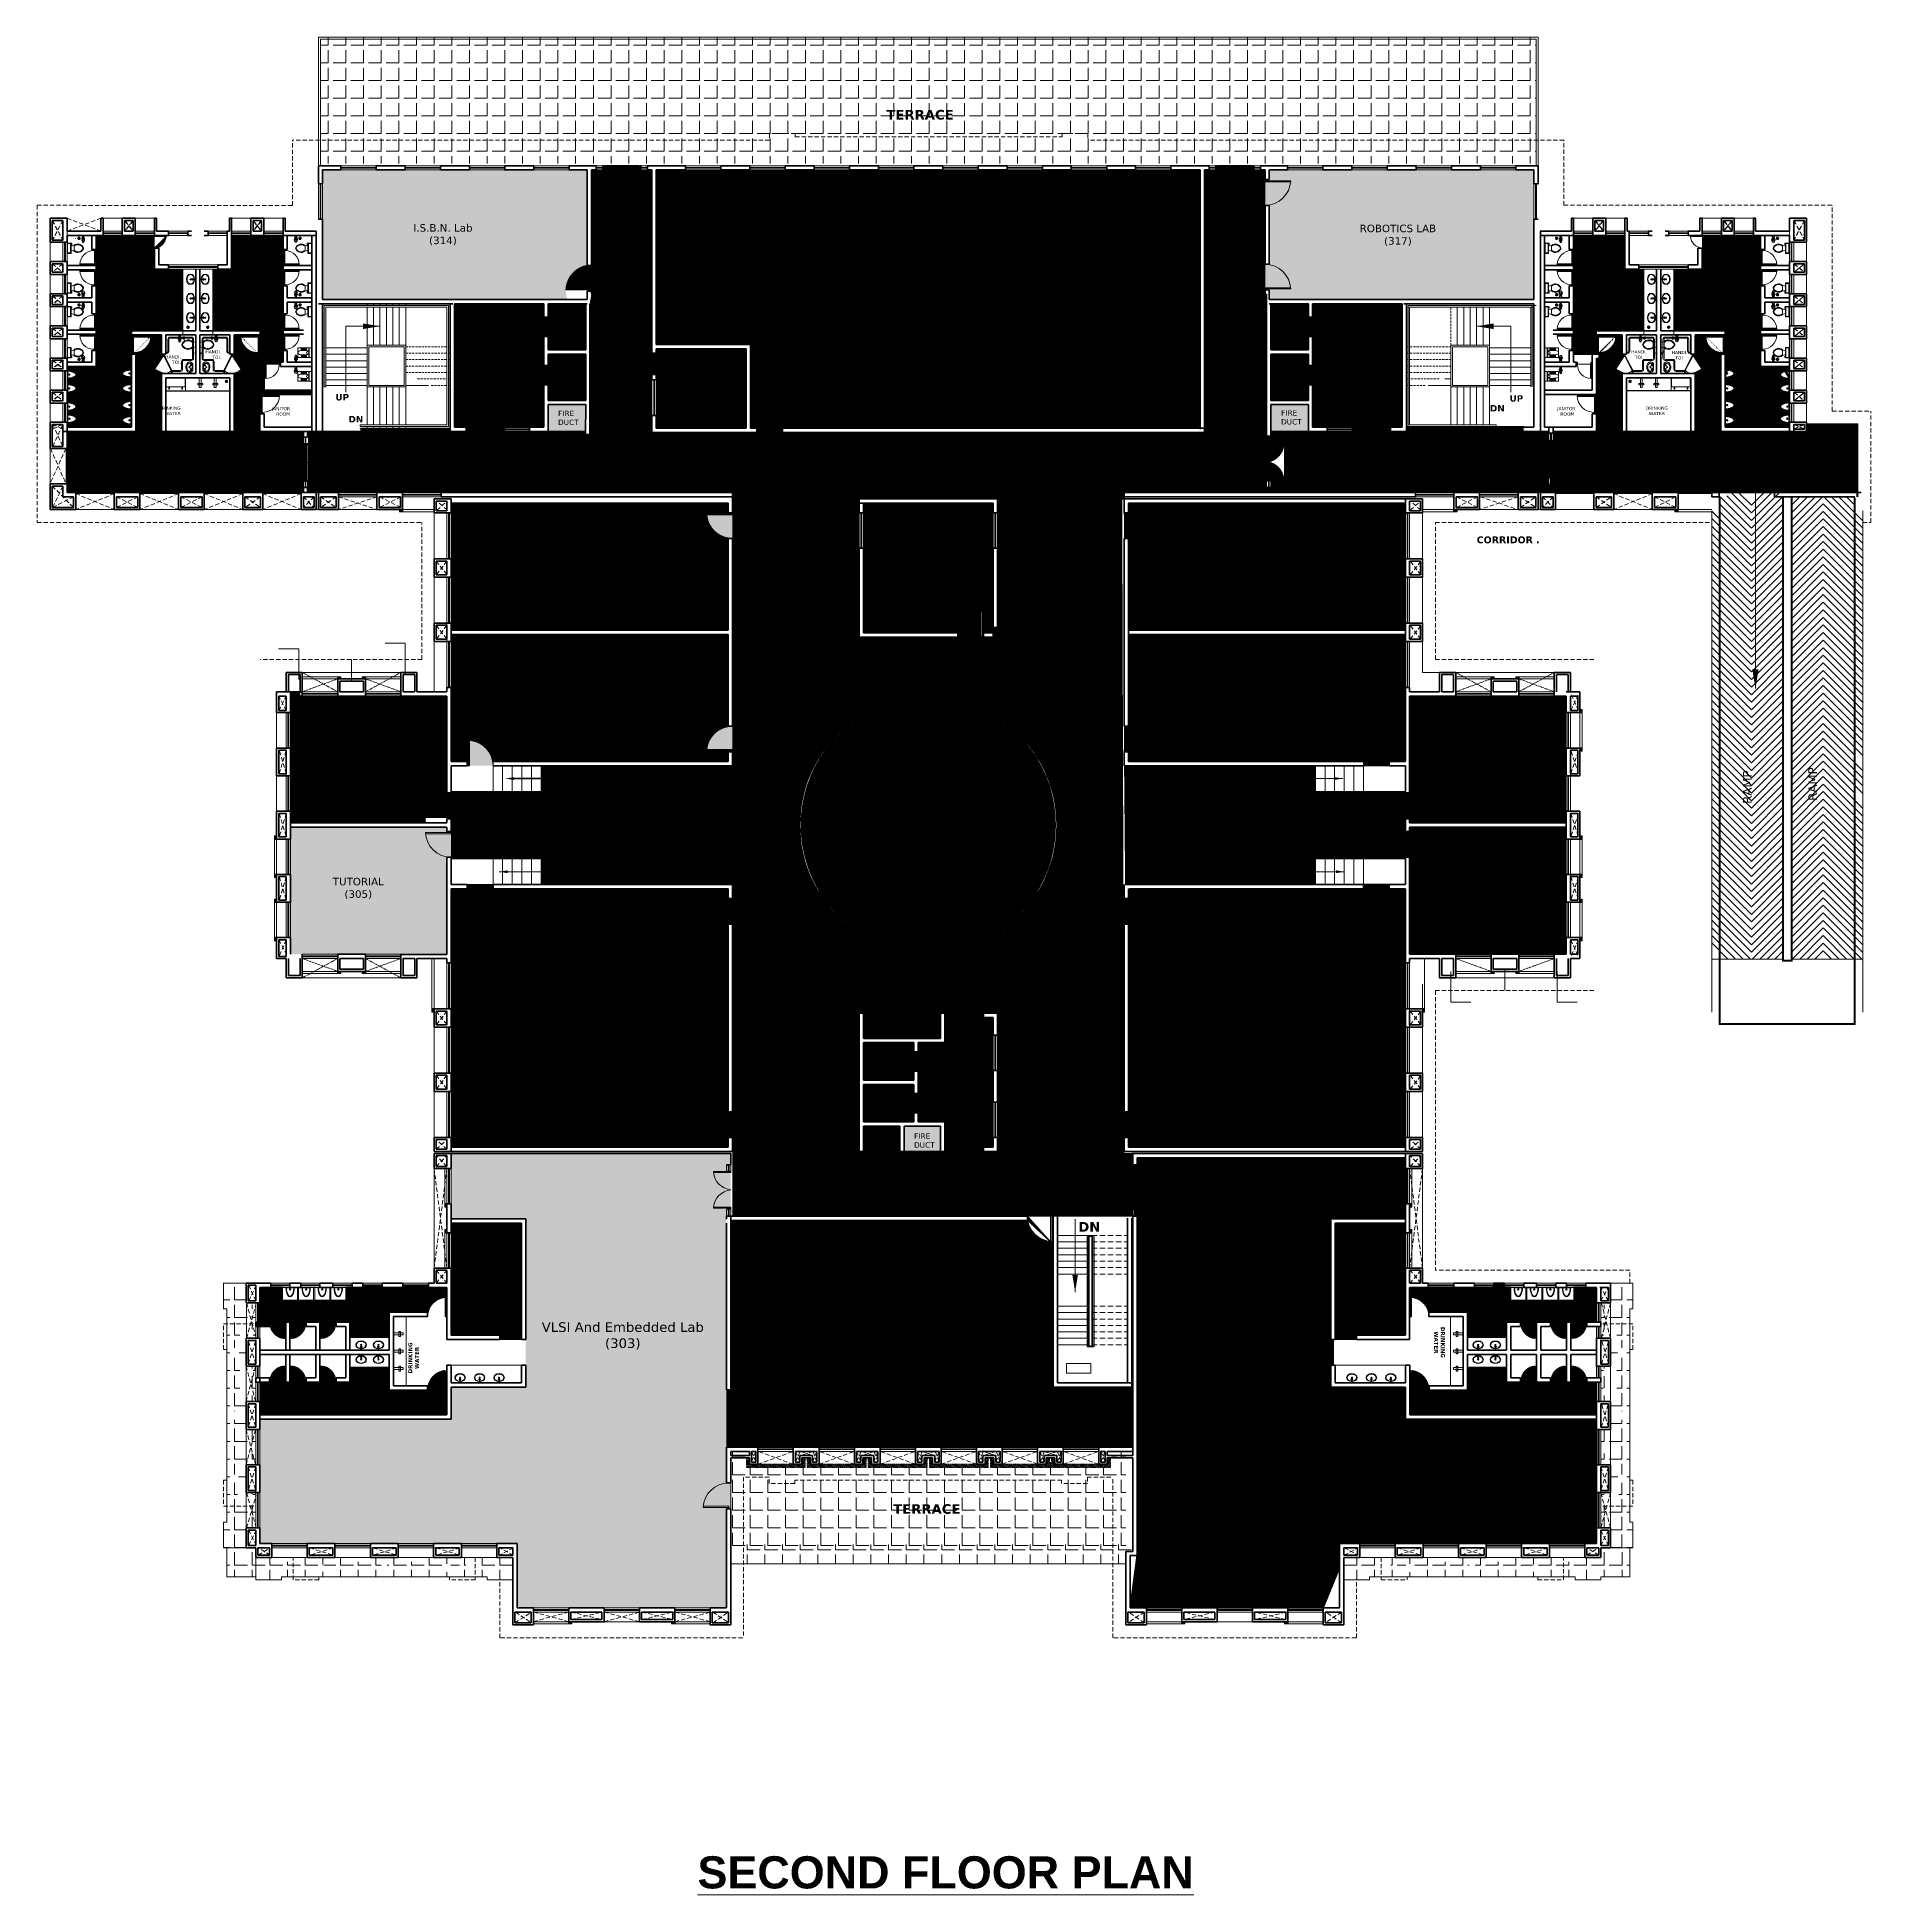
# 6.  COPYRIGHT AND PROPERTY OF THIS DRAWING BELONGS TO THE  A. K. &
# Model space of a CAD drawing. Header units: millimetres. Extents: x -3092155 to 1661152, y -7085746 to -5505561.
# Drawn here: x -458014 to -372434, y -5592259 to -5505561 of the extents above; entities outside this region: 2.
import ezdxf

# ---------------------------------------------------------------- set-up
doc = ezdxf.new("R2010")
doc.units = ezdxf.units.MM
doc.header["$LTSCALE"] = 2
doc.header["$MEASUREMENT"] = 0
doc.linetypes.add('DASHED2', pattern=[0.375, 0.25, -0.125])
doc.linetypes.add('HIDDEN', pattern=[0.375, 0.25, -0.125])
for name, color, linetype, lineweight, true_color in [('AEROW', 7, 'Continuous', 15, 0x0d0d0d), ('DOT', 7, 'DASHED2', 0, 0x89067c), ('partation wall', 7, 'Continuous', 20, 0x525023), ('ROAD', 7, 'Continuous', 15, 0x004a6a)]:
    doc.layers.add(name, color=color, linetype=linetype, lineweight=lineweight, true_color=true_color)
for name, color, linetype, lineweight in [('DOOR', 27, 'Continuous', 5), ('DUCT', 37, 'Continuous', 35), ('FIXTURE', 252, 'Continuous', 0), ('glass', 5, 'Continuous', 15), ('HAT', 42, 'Continuous', 5), ('RAILING', 47, 'Continuous', 13), ('RAMP', 253, 'Continuous', 9), ('SILL', 74, 'Continuous', 20), ('STAIR', 252, 'Continuous', 9), ('tap', 97, 'Continuous', 25), ('TEXT', 7, 'Continuous', 13), ('WAll', 250, 'Continuous', 35), ('WIN', 5, 'Continuous', 15)]:
    doc.layers.add(name, color=color, linetype=linetype, lineweight=lineweight)
doc.layers.add('Layer3', color=36, linetype='Continuous')
doc.styles.add('250', font='Arial Narrow.ttf', dxfattribs={"width": 0.5, "height": 150})
doc.styles.add('arial', font='')
doc.styles.add('COLOUMNN DIM', font='', dxfattribs={"height": 550})
doc.styles.add('INNER DIM', font='', dxfattribs={"height": 250})
doc.styles.add('MtXpl_Verdana', font='')
doc.styles.get("Standard").update_dxf_attribs({"font": '', "height": 500})
doc.styles.add('style2', font='')
doc.styles.get('arial').set_extended_font_data('Arial')
doc.styles.get('COLOUMNN DIM').set_extended_font_data('Arial Narrow', bold=True)
doc.styles.get('INNER DIM').set_extended_font_data('Arial Narrow', bold=True)
doc.styles.get('MtXpl_Verdana').set_extended_font_data('Verdana', bold=True)
doc.styles.get('Standard').set_extended_font_data('Times New Roman')
doc.styles.get('style2').set_extended_font_data('Verdana')
doc.dimstyles.new('250', dxfattribs={"dimscale": 0, "dimtxt": 150, "dimasz": 50, "dimexe": 50, "dimexo": 50, "dimgap": 50, "dimtad": 1, "dimdec": 0, "dimzin": 0, "dimdsep": 46, "dimtxsty": '250', "dimblk": 'OBLIQUE', "dimcen": 100, "dimdle": 50, "dimclrd": 256, "dimclre": 256, "dimclrt": 256, "dimadec": 0, "dimazin": 2, "dimtfac": 1, "dimtdec": 0, "dimtofl": 0, "dimtmove": 1, "dimatfit": 0, "dimfxl": 50, "dimtolj": 1, "dimtzin": 0, "dimlwd": -1, "dimlwe": -1, "dimarcsym": 1})
doc.dimstyles.new('external final', dxfattribs={"dimscale": 0, "dimtxt": 250, "dimasz": 100, "dimexe": 50, "dimexo": 50, "dimgap": 50, "dimtad": 0, "dimdec": 0, "dimzin": 0, "dimdsep": 46, "dimtxsty": 'INNER DIM', "dimblk": 'ARCHTICK', "dimcen": 100, "dimdle": 50, "dimclrd": 256, "dimclre": 256, "dimclrt": 256, "dimadec": 0, "dimazin": 0, "dimtfac": 1, "dimtdec": 0, "dimtix": 1, "dimtmove": 1, "dimatfit": 3, "dimfxl": 50, "dimfxlon": 1, "dimtolj": 1, "dimtzin": 0, "dimlwd": -1, "dimlwe": -1, "dimarcsym": 1})
doc.dimstyles.new('INNER DIM', dxfattribs={"dimscale": 0, "dimtxt": 250, "dimasz": 100, "dimexe": 50, "dimexo": 50, "dimgap": 50, "dimtad": 0, "dimdec": 0, "dimzin": 0, "dimdsep": 46, "dimtxsty": 'INNER DIM', "dimblk": 'ARCHTICK', "dimcen": 100, "dimdle": 50, "dimclrd": 256, "dimclre": 256, "dimclrt": 256, "dimadec": 0, "dimazin": 0, "dimtfac": 1, "dimtdec": 0, "dimtix": 1, "dimtmove": 2, "dimatfit": 3, "dimfxl": 50, "dimfxlon": 1, "dimtolj": 1, "dimtzin": 0, "dimlwd": -1, "dimlwe": -1, "dimarcsym": 1})
pattern_1 = [(0, (0, 0), (0, 10), [])]
pattern_2 = [(45, (0, 0), (-0.0883883476483, 0.0883883476483), [])]
pattern_3 = [(0, (0, 0), (0, 5), []), (90, (0, 0), (-5, 3e-16), [])]

# ---------------------------------------------------------------- blocks, each defined once
blk = doc.blocks.new('1000 DOOR R')
at = {"layer": 'DOOR', "color": 252, "ltscale": 200}
for p, q in [((-900, -900), (0, -900)), ((-900, -900), (-900, -950)), ((-900, -950), (0, -950)), ((0, -1000), (0, -900))]:
    blk.add_line(p, q, dxfattribs=at)
blk.add_arc((96, -1003), 1001, 95.46124, 174.09882, dxfattribs=at)
blk = doc.blocks.new('A$C44E84F5B')
at = {"layer": 'SILL', "ltscale": 0.1, "extrusion": (0, 0, -1), "xscale": -0.8999999999990947, "yscale": 0.8999999999990947, "zscale": -0.900000000403865, "rotation": 180}
blk.add_blockref('1000 DOOR R', (0, 900), dxfattribs=at)
at = {"layer": 'SILL', "ltscale": 0.1, "extrusion": (0, 0, -1), "xscale": 0.8999999999990947, "yscale": 0.8999999999990947, "zscale": -0.900000000403865}
blk.add_blockref('1000 DOOR R', (0, 900), dxfattribs=at)
blk = doc.blocks.new('A$C378B1DF0')
at = {"layer": 'DOOR', "ltscale": 0.1}
for p, q in [((1100, 0), (1100, 1196)), ((1150, 0), (1150, 1199)), ((1200, 0), (1100, 0))]:
    blk.add_line(p, q, dxfattribs=at)
blk.add_arc((1200, 0), 1200, 92.38802, 180, dxfattribs=at)
blk = doc.blocks.new('_Oblique')
at = {"color": 0, "linetype": 'ByBlock', "lineweight": -2}
blk.add_line((-0.5, -0.5), (0.5, 0.5), dxfattribs=at)
blk = doc.blocks.new('uri')
at = {"layer": 'FIXTURE', "ltscale": 100}
for p, q in [((1256476, -5186874), (1256410, -5186874)), ((1256419, -5186851), (1256469, -5186895)), ((1256467, -5186852), (1256419, -5186897)), ((1256443, -5186842), (1256443, -5186908)), ((1256512, -5187049), (1256512, -5186706)), ((1256537, -5187074), (1256537, -5186680))]:
    blk.add_line(p, q, dxfattribs=at)
blk.add_circle((1256443, -5186874), 33, dxfattribs=at)
blk.add_ellipse((1256537, -5186877), major_axis=(438, 0), ratio=0.449067, start_param=1.570796, end_param=4.712389, dxfattribs=at)
blk.add_open_spline([(1256512, -5186706), (1256509, -5186706), (1256507, -5186706), (1256480, -5186707), (1256456, -5186709), (1256409, -5186714), (1256386, -5186718), (1256342, -5186726), (1256321, -5186732), (1256281, -5186743), (1256263, -5186750), (1256232, -5186763), (1256220, -5186769), (1256197, -5186782), (1256187, -5186788), (1256170, -5186800), (1256164, -5186806), (1256152, -5186817), (1256147, -5186823), (1256139, -5186833), (1256136, -5186838), (1256131, -5186847), (1256129, -5186852), (1256126, -5186861), (1256125, -5186865), (1256124, -5186873), (1256124, -5186878), (1256124, -5186886), (1256125, -5186890), (1256128, -5186899), (1256129, -5186904), (1256134, -5186913), (1256136, -5186917), (1256143, -5186927), (1256147, -5186931), (1256155, -5186941), (1256160, -5186945), (1256171, -5186955), (1256177, -5186959), (1256191, -5186968), (1256198, -5186973), (1256217, -5186984), (1256229, -5186990), (1256256, -5187001), (1256270, -5187007), (1256300, -5187017), (1256316, -5187022), (1256350, -5187030), (1256367, -5187033), (1256403, -5187039), (1256421, -5187042), (1256458, -5187046), (1256477, -5187047), (1256501, -5187048), (1256507, -5187049), (1256512, -5187049)], degree=3, knots=[1.629393, 1.629393, 1.629393, 1.629393, 1.648181, 1.648181, 1.818462, 1.818462, 1.988743, 1.988743, 2.159025, 2.159025, 2.329306, 2.329306, 2.461629, 2.461629, 2.593951, 2.593951, 2.703241, 2.703241, 2.812532, 2.812532, 2.903056, 2.903056, 2.993581, 2.993581, 3.084106, 3.084106, 3.17463, 3.17463, 3.265155, 3.265155, 3.35568, 3.35568, 3.446205, 3.446205, 3.536729, 3.536729, 3.627254, 3.627254, 3.717779, 3.717779, 3.808303, 3.808303, 3.942921, 3.942921, 4.077539, 4.077539, 4.212157, 4.212157, 4.346775, 4.346775, 4.481393, 4.481393, 4.616011, 4.616011, 4.653792, 4.653792, 4.653792, 4.653792], dxfattribs=at)
blk = doc.blocks.new('A$C782B46B9')
at = {"layer": 'DOOR', "ltscale": 100}
for p, q in [((999, 50), (0, 50)), ((999, 100), (4, 100)), ((999, 100), (999, 0))]:
    blk.add_line(p, q, dxfattribs=at)
blk.add_arc((999, 0), 1000, 90, 177.13402, dxfattribs=at)
blk = doc.blocks.new('_ArchTick')
at = {"color": 0, "linetype": 'ByBlock', "const_width": 0.15}
blk.add_lwpolyline([(-0.5, -0.5), (0.5, 0.5)], dxfattribs=at)
blk = doc.blocks.new('basin')
at = {"layer": 'FIXTURE', "ltscale": 100}
for p, q in [((-2211988, -6264987), (-2211773, -6264987)), ((-2211988, -6264987), (-2211773, -6264987)), ((-2211988, -6265009), (-2211988, -6264987)), ((-2211773, -6265009), (-2211988, -6265009)), ((-2211773, -6265009), (-2211988, -6265009)), ((-2211834, -6265039), (-2211834, -6264957)), ((-2211834, -6265039), (-2211834, -6264957)), ((-2211821, -6264957), (-2211834, -6264957)), ((-2211821, -6265039), (-2211834, -6265039)), ((-2211821, -6265039), (-2211834, -6265039)), ((-2211821, -6264957), (-2211821, -6265039)), ((-2211821, -6264957), (-2211821, -6265039)), ((-2211773, -6264987), (-2211773, -6265009)), ((-2211773, -6264987), (-2211773, -6265009))]:
    blk.add_line(p, q, dxfattribs=at)
blk.add_ellipse((-2211745, -6265001), major_axis=(0, -247), ratio=0.753978, dxfattribs=at)
blk.add_ellipse((-2211745, -6265001), major_axis=(0, -247), ratio=0.753978, dxfattribs=at)
at = {"layer": 'FIXTURE', "ltscale": 100, "extrusion": (0, 0, -1)}
blk.add_ellipse((-2211748, -6265002), major_axis=(20, -20), ratio=1, start_param=5.497787, end_param=11.780972, dxfattribs=at)
at = {"layer": 'FIXTURE', "ltscale": 100}
blk.add_open_spline([(-2211745, -6265222), (-2211730, -6265222), (-2211715, -6265219), (-2211683, -6265206), (-2211666, -6265195), (-2211635, -6265164), (-2211622, -6265145), (-2211601, -6265101), (-2211593, -6265076), (-2211584, -6265024), (-2211583, -6264997), (-2211588, -6264944), (-2211594, -6264919), (-2211613, -6264872), (-2211625, -6264851), (-2211654, -6264817), (-2211670, -6264803), (-2211704, -6264785), (-2211722, -6264780), (-2211757, -6264778), (-2211775, -6264782), (-2211810, -6264797), (-2211827, -6264808), (-2211857, -6264840), (-2211870, -6264859), (-2211891, -6264904), (-2211898, -6264929), (-2211906, -6264981), (-2211907, -6265008), (-2211901, -6265061), (-2211894, -6265086), (-2211875, -6265132), (-2211863, -6265153), (-2211834, -6265187), (-2211817, -6265200), (-2211783, -6265217), (-2211765, -6265222), (-2211747, -6265222), (-2211746, -6265222), (-2211745, -6265222)], degree=3, knots=[0, 0, 0, 0, 0.297002, 0.297002, 0.648161, 0.648161, 0.99932, 0.99932, 1.350478, 1.350478, 1.701637, 1.701637, 2.052795, 2.052795, 2.403954, 2.403954, 2.755113, 2.755113, 3.106271, 3.106271, 3.45743, 3.45743, 3.808588, 3.808588, 4.159747, 4.159747, 4.510906, 4.510906, 4.862064, 4.862064, 5.213223, 5.213223, 5.564381, 5.564381, 5.91554, 5.91554, 6.266699, 6.266699, 6.283185, 6.283185, 6.283185, 6.283185], dxfattribs=at)
blk.add_open_spline([(-2211745, -6265222), (-2211730, -6265222), (-2211715, -6265219), (-2211683, -6265206), (-2211666, -6265195), (-2211635, -6265164), (-2211622, -6265145), (-2211601, -6265101), (-2211593, -6265076), (-2211584, -6265024), (-2211583, -6264997), (-2211588, -6264944), (-2211594, -6264919), (-2211613, -6264872), (-2211625, -6264851), (-2211654, -6264817), (-2211670, -6264803), (-2211704, -6264785), (-2211722, -6264780), (-2211757, -6264778), (-2211775, -6264782), (-2211810, -6264797), (-2211827, -6264808), (-2211857, -6264840), (-2211870, -6264859), (-2211891, -6264904), (-2211898, -6264929), (-2211906, -6264981), (-2211907, -6265008), (-2211901, -6265061), (-2211894, -6265086), (-2211875, -6265132), (-2211863, -6265153), (-2211834, -6265187), (-2211817, -6265200), (-2211783, -6265217), (-2211765, -6265222), (-2211747, -6265222), (-2211746, -6265222), (-2211745, -6265222)], degree=3, knots=[0, 0, 0, 0, 0.297002, 0.297002, 0.648161, 0.648161, 0.99932, 0.99932, 1.350478, 1.350478, 1.701637, 1.701637, 2.052795, 2.052795, 2.403954, 2.403954, 2.755113, 2.755113, 3.106271, 3.106271, 3.45743, 3.45743, 3.808588, 3.808588, 4.159747, 4.159747, 4.510906, 4.510906, 4.862064, 4.862064, 5.213223, 5.213223, 5.564381, 5.564381, 5.91554, 5.91554, 6.266699, 6.266699, 6.283185, 6.283185, 6.283185, 6.283185], dxfattribs=at)
blk = doc.blocks.new('14')
at = {"layer": 'FIXTURE', "ltscale": 15000}
for centre in [(-65, 9), (-57, 28), (-38, 36), (-38, 9), (-20, 27), (-12, 9), (-57, -8), (-38, -15), (-19, -8)]:
    blk.add_circle(centre, 6.97, dxfattribs=at)
blk = doc.blocks.new('Toilet - top')
for p, q in [((-4.9, -6.4), (-3.4, -6.4)), ((-4.9, -7.1), (-4.9, -6.4)), ((-2.6, -7.1), (-4.9, -7.1)), ((-3.4, -6.4), (-3.4, -6)), ((-2.6, -6), (-2.6, -7.1)), ((-0.4, -6), (-1.9, -10.5)), ((5.6, -10.5), (-0.4, -10.5)), ((5.6, -6), (7.1, -10.5)), ((9.8, -4.5), (9.8, -1.5))]:
    blk.add_line(p, q)
blk.add_lwpolyline([(10.5, -6), (10.5, 0), (-5.2, 0), (-5.2, -6)], close=True)
for points in [[(-4.5, -1.5), (-4.5, -4.5)], [(9, -0.7), (-3.7, -0.7)], [(-3.7, -5.2), (9, -5.2)]]:
    blk.add_lwpolyline(points)
for centre, radius, start, end in [((-3.8, -1.4), 0.663, 81.8699, 188.1301), ((-3.8, -4.6), 0.663, 171.8699, 278.1301), ((5.3, -16.2), 9.13, 141.4691, 248.2606), ((5.8, -16.4), 8.5, 136.3677, 240.998), ((2.6, -22), 2, 240.998, 299.0018), ((2.6, -22.8), 2, 248.2606, 291.7393), ((0, -16.2), 9.13, 291.7393, 38.5307), ((-0.5, -16.4), 8.5, 299.0018, 43.6321), ((9.1, -1.4), 0.663, 351.8699, 98.1301), ((9.1, -4.6), 0.663, 261.8699, 8.1301)]:
    blk.add_arc(centre, radius, start, end)
blk = doc.blocks.new('A$C3DC14F32')
at = {"layer": 'DOOR', "ltscale": 100}
for p, q in [((53, 115), (53, 757)), ((84, 80), (84, 755)), ((0, 0), (0, 115)), ((53, 115), (0, 115)), ((53, 80), (53, 115)), ((53, 80), (697, 80)), ((65, 0), (65, 80)), ((685, 80), (685, 0)), ((697, 115), (697, 80)), ((697, 115), (750, 115)), ((750, 115), (750, 0)), ((65, 0), (0, 0)), ((685, 0), (750, 0))]:
    blk.add_line(p, q, dxfattribs=at)
blk.add_arc((40, 100), 657, 1.30772, 88.89343, dxfattribs=at)
for points in [[(50, 115), (28, 70), (14, 34), (0, 24)], [(26, 115), (8, 92), (10, 56), (0, 44)], [(53, 82), (32, 32), (37, 21), (0, 12)], [(0, 81), (22, 62), (25, 15), (65, 0)], [(62, 80), (49, 49), (54, 24), (4, 0)], [(7, 115), (15, 90), (42, 75), (48, 24), (65, 10)], [(37, 115), (40, 96), (56, 76), (65, 61)], [(743, 115), (735, 90), (708, 75), (702, 24), (685, 10)], [(713, 115), (710, 96), (694, 76), (685, 61)], [(750, 81), (727, 62), (725, 15), (685, 0)], [(688, 80), (701, 49), (696, 24), (746, 0)], [(697, 82), (717, 32), (713, 21), (750, 12)], [(700, 115), (721, 70), (735, 34), (750, 24)], [(723, 115), (742, 92), (739, 56), (750, 44)]]:
    blk.add_spline(points, degree=3, dxfattribs=at)
blk = doc.blocks.new('A$C600A26A3')
at = {"layer": 'FIXTURE', "lineweight": -2, "ltscale": 200}
for p, q in [((118, 288), (118, 427)), ((118, -23), (118, 117)), ((140, 427), (140, 289)), ((140, -23), (140, 115)), ((140, -23), (140, 115)), ((140, -23), (140, 115)), ((161, 427), (161, 290)), ((161, 427), (161, 290)), ((161, -23), (161, 114)), ((161, -23), (161, 114)), ((183, 427), (183, 291)), ((183, -23), (183, 113)), ((205, 427), (205, 292)), ((205, -23), (205, 112)), ((227, 427), (227, 293)), ((227, -23), (227, 111)), ((478, 427), (478, -23)), ((631, 427), (508, 427)), ((508, 427), (508, -23)), ((631, -23), (631, 427)), ((508, -23), (631, -23))]:
    blk.add_line(p, q, dxfattribs=at)
for points in [[(478, 427), (-29, 427), (-29, -23), (478, -23)], [(53, 284), (376, 301)], [(53, 120), (379, 103)], [(249, 294), (249, 427)], [(249, 110), (249, -23)], [(270, 295), (270, 427)], [(270, 109), (270, -23)], [(292, 296), (292, 427)], [(292, 108), (292, -23)], [(314, 297), (314, 427)], [(314, 107), (314, -23)], [(335, 299), (335, 427)], [(335, 106), (335, -23)], [(357, 299), (357, 427)], [(357, 104), (357, -23)], [(379, 301), (379, 427)], [(379, 103), (379, -23)], [(631, -23), (631, 427), (508, 427)]]:
    blk.add_lwpolyline(points, dxfattribs=at)
blk.add_circle((423, 202), 54.8, dxfattribs=at)
for centre, radius, start, end in [((53, 202), 82.2, 90.42668, 269.57332), ((379, 202), 98.7, 264.23257, 91.68425)]:
    blk.add_arc(centre, radius, start, end, dxfattribs=at)
blk = doc.blocks.new('A$C74D42F1A')
at = {"layer": 'FIXTURE', "ltscale": 0.75}
for p, q in [((600, 919), (0, 919)), ((0, 919), (0, 0)), ((580, 893), (183, 893)), ((183, 893), (183, 19)), ((580, 19), (580, 893)), ((600, 0), (600, 919)), ((0, 0), (600, 0)), ((72, 745), (72, 772)), ((72, 772), (183, 772)), ((183, 745), (72, 745)), ((183, 168), (72, 168)), ((72, 168), (72, 141)), ((72, 141), (183, 141)), ((183, 772), (183, 745)), ((183, 141), (183, 168)), ((183, 19), (580, 19))]:
    blk.add_line(p, q, dxfattribs=at)
blk = doc.blocks.new('ryr')
at = {"layer": 'tap', "ltscale": 100}
for p, q in [((1982563, -4956367), (1982561, -4956374)), ((1982561, -4956385), (1982565, -4956394)), ((1982569, -4956358), (1982576, -4956353)), ((1982573, -4956401), (1982582, -4956405)), ((1982584, -4956350), (1982590, -4956350)), ((1982602, -4956403), (1982593, -4956406)), ((1982598, -4956352), (1982605, -4956355)), ((1982614, -4956390), (1982610, -4956396)), ((1982611, -4956361), (1982614, -4956367)), ((1982616, -4956374), (1982616, -4956382)), ((1982666, -4956368), (1982666, -4956388))]:
    blk.add_line(p, q, dxfattribs=at)
blk.add_circle((1982588, -4956378), 20, dxfattribs=at)
for centre, radius, start, end in [((1982556, -4956378), 48, 160.1952, 199.8048), ((1982548, -4956509), 152, 81.7623, 103.9834), ((1982548, -4956247), 152, 256.0166, 279.8379), ((1982564, -4956380), 34.6, 56.5528, 138.7143), ((1982564, -4956376), 34.6, 221.3317, 306.2699), ((1982557, -4956379), 6.73, 307.8899, 56.9197), ((1982563, -4956360), 6.39, 264.6602, 25.1394), ((1982569, -4956398), 5.26, 323.2148, 132.0605), ((1982579, -4956350), 4.3, 217.9729, 357.2544), ((1982587, -4956410), 7.04, 39.9617, 136.8268), ((1982595, -4956349), 4.62, 195.6991, 319.6996), ((1982588, -4956378), 28, 279.2436, 279.2439), ((1982608, -4956402), 6.38, 69.0303, 190.3369), ((1982609, -4956357), 4.58, 156.5927, 294.6638), ((1982633, -4956441), 80.2, 65.5625, 105.3327), ((1982615, -4956371), 3.66, 111.8615, 279.3097), ((1982617, -4956386), 4.61, 99.2597, 228.4484), ((1982633, -4956315), 80.2, 254.6673, 294.4375)]:
    blk.add_arc(centre, radius, start, end, dxfattribs=at)
blk = doc.blocks.new('zzzz')
at = {"layer": 'FIXTURE', "ltscale": 100}
blk.add_lwpolyline([(-1588507, -5738208), (-1588742, -5738208), (-1588742, -5738276), (-1588507, -5738276)], close=True, dxfattribs=at)
blk.add_lwpolyline([(-1588667, -5737950), (-1588667, -5738401), (-1588582, -5738401), (-1588582, -5737950)], dxfattribs=at)
blk = doc.blocks.new('A$C7E617290')
at = {"layer": 'DOOR', "ltscale": 0.1}
for p, q in [((343, 750), (343, 800)), ((321, 762), (0, 143)), ((343, 750), (22, 132)), ((343, 750), (717, 171)), ((364, 764), (738, 185))]:
    blk.add_line(p, q, dxfattribs=at)
at = {"layer": 'ROAD', "ltscale": 0.1}
for q in [(321, 762), (364, 764)]:
    blk.add_line((343, 750), q, dxfattribs=at)
at = {"layer": 'SILL', "ltscale": 0.1}
blk.add_arc((350, 499), 499, 225.48842, 320.91108, dxfattribs=at)
blk = doc.blocks.new('A$C04A64DAF')
at = {"layer": 'FIXTURE', "ltscale": 200}
for p, q in [((-461, 212), (-461, -212)), ((-426, 181), (-413, 196)), ((-426, 181), (-318, 88)), ((-413, 196), (-305, 103)), ((-328, 150), (-368, 104)), ((-368, 104), (-353, 91)), ((-313, 137), (-353, 91)), ((-328, 150), (-313, 137)), ((-318, 88), (-305, 103)), ((-426, -184), (-318, -91)), ((-426, -184), (-413, -199)), ((-413, -199), (-305, -106)), ((-368, -107), (-353, -94)), ((-328, -153), (-368, -107)), ((-313, -140), (-353, -94)), ((-328, -153), (-313, -140)), ((-318, -91), (-305, -106))]:
    blk.add_line(p, q, dxfattribs=at)
for centre, radius in [((-259, -2), 35.3), ((-259, -2), 30.3), ((-278, 1), 3.38), ((-266, 17), 3.38), ((-246, 14), 3.38), ((-271, -17), 3.38), ((-251, -20), 3.38), ((-239, -4), 3.38)]:
    blk.add_circle(centre, radius, dxfattribs=at)
for points, knots in [([(-461, -212), (-449, -229), (-436, -245), (-404, -274), (-385, -288), (-344, -308), (-321, -314), (-275, -320), (-252, -318), (-207, -307), (-186, -297), (-147, -272), (-130, -257), (-99, -222), (-86, -203), (-52, -138), (-38, -87), (-30, 11), (-34, 59), (-54, 137), (-67, 168), (-97, 219), (-113, 239), (-149, 274), (-170, 289), (-216, 310), (-241, 317), (-288, 319), (-309, 317), (-350, 305), (-369, 296), (-404, 274), (-420, 260), (-444, 234), (-453, 223), (-461, 212)], [2.3434037, 2.3434037, 2.3434037, 2.3434037, 2.5639545, 2.5639545, 2.8139838, 2.8139838, 3.0640131, 3.0640131, 3.3140424, 3.3140424, 3.5640717, 3.5640717, 3.814101, 3.814101, 4.0641303, 4.0641303, 4.5927571, 4.5927571, 5.0683134, 5.0683134, 5.4204663, 5.4204663, 5.6957083, 5.6957083, 5.9709503, 5.9709503, 6.2461923, 6.2461923, 6.4748705, 6.4748705, 6.7035486, 6.7035486, 6.9322268, 6.9322268, 7.0813743, 7.0813743, 7.0813743, 7.0813743]), ([(-388, 149), (-396, 135), (-403, 119), (-414, 85), (-418, 68), (-426, 16), (-426, -18), (-416, -85), (-406, -116), (-391, -147), (-390, -149), (-388, -152)], [0.8939572, 0.8939572, 0.8939572, 0.8939572, 1.1258009, 1.1258009, 1.3576445, 1.3576445, 1.7805276, 1.7805276, 2.2034108, 2.2034108, 2.2476354, 2.2476354, 2.2476354, 2.2476354]), ([(-376, -171), (-367, -185), (-356, -196), (-332, -218), (-317, -227), (-286, -239), (-270, -242), (-233, -240), (-212, -234), (-174, -210), (-156, -193), (-126, -150), (-114, -124), (-97, -68), (-93, -38), (-92, 23), (-95, 54), (-110, 111), (-121, 137), (-150, 182), (-167, 201), (-205, 227), (-225, 235), (-261, 239), (-276, 238), (-306, 229), (-320, 222), (-347, 203), (-359, 190), (-373, 173), (-375, 169), (-377, 166)], [2.3559854, 2.3559854, 2.3559854, 2.3559854, 2.5901664, 2.5901664, 2.8792758, 2.8792758, 3.1683852, 3.1683852, 3.5483217, 3.5483217, 3.9282582, 3.9282582, 4.3081948, 4.3081948, 4.6881313, 4.6881313, 5.0680679, 5.0680679, 5.4480044, 5.4480044, 5.827941, 5.827941, 6.2078775, 6.2078775, 6.4799802, 6.4799802, 6.752083, 6.752083, 7.0241857, 7.0241857, 7.0813743, 7.0813743, 7.0813743, 7.0813743])]:
    blk.add_open_spline(points, degree=3, knots=knots, dxfattribs=at)
blk = doc.blocks.new('A$C74827424')
at = {"layer": 'Layer3'}
for p, q in [((0, 0.4), (0, 1.1)), ((2.9, 0.4), (2.9, 1.1))]:
    blk.add_line(p, q, dxfattribs=at)
for points in [[(0.5, 0.3), (0, 0.3), (0, 0.5), (0.5, 0.5)], [(2.4, 0.5), (2.9, 0.5), (2.9, 0.3), (2.4, 0.3)]]:
    blk.add_lwpolyline(points, dxfattribs=at)
blk.add_lwpolyline([(0.5, 0.8), (2.4, 0.8), (2.4, 0), (0.5, 0)], close=True, dxfattribs=at)
blk = doc.blocks.new('A$C7AA60F0C')
at = {"layer": 'FIXTURE', "ltscale": 100}
for p, q in [((403, 285), (247, 337)), ((247, 285), (247, 78)), ((403, 78), (247, 26)), ((403, 285), (403, 78)), ((394, -199), (403, -199))]:
    blk.add_line(p, q, dxfattribs=at)
at = {"layer": 'FIXTURE', "ltscale": 100, "extrusion": (0, 0, -1)}
for centre, major_axis, start_param, end_param in [((-178, 181), (48.9, -48.9), 1.97677, 2.735616), ((50, 90), (223, -223), 2.735616, 4.599479), ((50, 273), (223, 223), 1.683704, 3.547566), ((-152, 181), (48.9, 48.9), 3.42081, 4.433168), ((44, 73), (208, -208), 2.862371, 4.688514), ((44, 290), (208, -208), 0.023871, 1.850014)]:
    blk.add_ellipse(centre, major_axis=major_axis, ratio=1, start_param=start_param, end_param=end_param, dxfattribs=at)
at = {"layer": 'FIXTURE', "ltscale": 100, "xscale": -28.69686868808184, "yscale": 28.69686868808184, "zscale": 28.69686868808184, "rotation": 270}
blk.add_blockref('A$C74827424', (371, -262), dxfattribs=at)
blk = doc.blocks.new('A$C7E2B4B46')
at = {"layer": 'RAILING', "ltscale": 0.1}
h = blk.add_hatch(color=256, dxfattribs=at)
h.set_gradient(color1=(245, 10, 245), color2=(225, 9, 225), one_color=1, tint=0.46, name='CYLINDER')
h.paths.add_polyline_path([(123, -803, -1), (83, -803, -1)])
h = blk.add_hatch(color=256, dxfattribs=at)
h.set_gradient(color1=(245, 10, 245), color2=(225, 9, 225), one_color=1, tint=0.46, name='CYLINDER')
h.paths.add_polyline_path([(167, -147, -1), (127, -147, -1)])
h = blk.add_hatch(color=256, dxfattribs=at)
h.set_gradient(color1=(245, 10, 245), color2=(225, 9, 225), one_color=1, tint=0.46, name='CYLINDER')
h.paths.add_polyline_path([(1273, -147, -1), (1233, -147, -1)])
h = blk.add_hatch(color=256, dxfattribs=at)
h.set_gradient(color1=(245, 10, 245), color2=(225, 9, 225), one_color=1, tint=0.46, name='CYLINDER')
h.paths.add_polyline_path([(1295, -785, -1), (1255, -785, -1)])
h = blk.add_hatch(color=256, dxfattribs=at)
h.set_gradient(color1=(245, 10, 245), color2=(225, 9, 225), one_color=1, tint=0.46, name='CYLINDER')
h.paths.add_polyline_path([(320, -1697, -1), (280, -1697, -1)])
h = blk.add_hatch(color=256, dxfattribs=at)
h.set_gradient(color1=(245, 10, 245), color2=(225, 9, 225), one_color=1, tint=0.46, name='CYLINDER')
h.paths.add_polyline_path([(767, -1187, -1), (807, -1187, -1)])
at = {"layer": 'RAILING'}
for p, q in [((50, -800), (0, -800)), ((50, -850), (0, -850)), ((100, -750), (100, -200)), ((150, -750), (150, -200)), ((1200, -100), (200, -100)), ((1200, -150), (200, -150)), ((1250, -200), (1250, -1090)), ((1300, -200), (1300, -1090)), ((353, -1650), (690, -1650)), ((353, -1700), (690, -1700)), ((740, -1600), (740, -1240)), ((790, -1600), (790, -1240)), ((840, -1140), (1200, -1140)), ((840, -1190), (1200, -1190)), ((253, -1750), (253, -1800)), ((303, -1750), (303, -1800))]:
    blk.add_line(p, q, dxfattribs=at)
for centre in [(103, -803), (147, -147), (1253, -147), (1275, -785), (300, -1697), (787, -1187)]:
    blk.add_circle(centre, 20, dxfattribs=at)
for centre, radius, start, end in [((50, -750), 50, 270, 0), ((50, -750), 100, 270, 0), ((200, -200), 100, 90, 180), ((200, -200), 50, 90, 180), ((1200, -200), 100, 0, 90), ((1200, -200), 50, 0, 90), ((353, -1750), 100, 90, 180), ((353, -1750), 50, 90, 180), ((690, -1600), 50, 270, 0), ((690, -1600), 100, 270, 0), ((840, -1240), 100, 90, 180), ((840, -1240), 50, 90, 180), ((1200, -1090), 100, 270, 0), ((1200, -1090), 50, 270, 0)]:
    blk.add_arc(centre, radius, start, end, dxfattribs=at)

msp = doc.modelspace()

# ---------------------------------------------------------------- hatches: boundary and pattern name
at = {"layer": 'HAT', "ltscale": 100}
h = msp.add_hatch(dxfattribs=at)
h.set_pattern_fill('ANGLE', color=256, scale=3000, style=0)
h.set_pattern_definition([(180, (-2287481.95, 738485.4), (0, 825), [600, -225]), (90, (-2287481.95, 738485.4), (825, 5e-14), [600, -225])])
h.paths.add_polyline_path([(-388059, -5505561), (-444789, -5505561), (-444789, -5511461), (-388059, -5511461)])
h = msp.add_hatch(dxfattribs=at)
h.set_pattern_fill('ANGLE', color=256, scale=3000, style=0)
h.set_pattern_definition([(0, (-0.4, 141206), (0, 825), [600, -225]), (90, (-0.4, 141206), (-825, 5e-14), [600, -225])])
h.paths.add_polyline_path([(-449164, -5564911), (-449164, -5565611), (-447814, -5565611), (-447814, -5565536), (-447814, -5564636), (-448264, -5564636), (-448264, -5563711), (-449314, -5563711), (-449314, -5564911), (-449164, -5564911)])
h.paths.add_polyline_path([(-448552, -5564902), (-447936, -5564902), (-447936, -5565259), (-448552, -5565259), (-448552, -5564902)], flags=0)
h.paths.add_polyline_path([(-449164, -5574112), (-449164, -5574861), (-449314, -5574861), (-449314, -5576061), (-448264, -5576061), (-448264, -5575136), (-447814, -5575136), (-447814, -5574112), (-449164, -5574112)])
h.paths.add_polyline_path([(-449164, -5565611), (-449164, -5574112), (-447814, -5574112), (-447814, -5573486), (-448264, -5573486), (-448264, -5572186), (-447814, -5572186), (-447814, -5570536), (-448264, -5570536), (-448264, -5569236), (-447814, -5569236), (-447814, -5567586), (-448264, -5567586), (-448264, -5566286), (-447814, -5566286), (-447814, -5565611), (-449164, -5565611)])
h.paths.add_polyline_path([(-448988, -5572836, -1), (-448588, -5572836, -1), (-448988, -5572836)], flags=16)
h.paths.add_polyline_path([(-447936, -5573566), (-447936, -5574060), (-448657, -5574060), (-448657, -5573566), (-447936, -5573566)], flags=16)
h.paths.add_polyline_path([(-448657, -5571661), (-448657, -5571167), (-447936, -5571167), (-447936, -5571661), (-448657, -5571661)], flags=16)
h.paths.add_polyline_path([(-448988, -5569886, -1), (-448588, -5569886, -1), (-448988, -5569886)], flags=16)
h.paths.add_polyline_path([(-448552, -5568959), (-448552, -5568602), (-447936, -5568602), (-447936, -5568959), (-448552, -5568959)], flags=0)
h.paths.add_polyline_path([(-448552, -5568059), (-448552, -5567702), (-447936, -5567702), (-447936, -5568059), (-448552, -5568059)], flags=0)
h.paths.add_polyline_path([(-448988, -5566936, -1), (-448588, -5566936, -1), (-448988, -5566936)], flags=16)
h.paths.add_polyline_path([(-448553, -5566209), (-448553, -5565852), (-447936, -5565852), (-447936, -5566209), (-448553, -5566209)], flags=0)
h.paths.add_polyline_path([(-448623, -5564839), (-447861, -5564839), (-447861, -5565320), (-448623, -5565320)], flags=24)
h.paths.add_polyline_path([(-448630, -5565786), (-447855, -5565786), (-447855, -5566273), (-448630, -5566273)], flags=24)
h.paths.add_polyline_path([(-448630, -5567636), (-447855, -5567636), (-447855, -5568123), (-448630, -5568123)], flags=24)
h.paths.add_polyline_path([(-448623, -5568539), (-447861, -5568539), (-447861, -5569020), (-448623, -5569020)], flags=24)
h.paths.add_polyline_path([(-448735, -5571158), (-447902, -5571158), (-447902, -5571644), (-448735, -5571644)], flags=24)
h = msp.add_hatch(dxfattribs=at)
h.set_pattern_fill('ANGLE', color=256, scale=3000, style=0)
h.set_pattern_definition([(180, (-832849.1, 141206), (0, 825), [600, -225]), (90, (-832849.1, 141206), (825, 5e-14), [600, -225])])
h.paths.add_polyline_path([(-383685, -5564911), (-383685, -5565611), (-385035, -5565611), (-385035, -5565536), (-385035, -5564636), (-384586, -5564636), (-384586, -5563711), (-383535, -5563711), (-383535, -5564911), (-383685, -5564911)])
h.paths.add_polyline_path([(-384297, -5564902), (-384914, -5564902), (-384914, -5565259), (-384297, -5565259), (-384297, -5564902)], flags=0)
h.paths.add_polyline_path([(-383685, -5574112), (-383685, -5574861), (-383535, -5574861), (-383535, -5576061), (-384586, -5576061), (-384586, -5575136), (-385035, -5575136), (-385035, -5574112), (-383685, -5574112)])
h.paths.add_polyline_path([(-383685, -5565611), (-383685, -5574112), (-385035, -5574112), (-385035, -5573486), (-384586, -5573486), (-384586, -5572186), (-385035, -5572186), (-385035, -5570536), (-384586, -5570536), (-384586, -5569236), (-385035, -5569236), (-385035, -5567586), (-384586, -5567586), (-384586, -5566286), (-385035, -5566286), (-385035, -5565611), (-383685, -5565611)])
h.paths.add_polyline_path([(-383861, -5572836, 1), (-384261, -5572836, 1), (-383861, -5572836)], flags=16)
h.paths.add_polyline_path([(-384914, -5573566), (-384914, -5574060), (-384193, -5574060), (-384193, -5573566), (-384914, -5573566)], flags=16)
h.paths.add_polyline_path([(-384193, -5571661), (-384193, -5571167), (-384914, -5571167), (-384914, -5571661), (-384193, -5571661)], flags=16)
h.paths.add_polyline_path([(-383861, -5569886, 1), (-384261, -5569886, 1), (-383861, -5569886)], flags=16)
h.paths.add_polyline_path([(-384297, -5568959), (-384297, -5568602), (-384914, -5568602), (-384914, -5568959), (-384297, -5568959)], flags=0)
h.paths.add_polyline_path([(-384297, -5568059), (-384297, -5567702), (-384914, -5567702), (-384914, -5568059), (-384297, -5568059)], flags=0)
h.paths.add_polyline_path([(-383861, -5566936, 1), (-384261, -5566936, 1), (-383861, -5566936)], flags=16)
h.paths.add_polyline_path([(-384297, -5566209), (-384297, -5565852), (-384913, -5565852), (-384913, -5566209), (-384297, -5566209)], flags=0)
h.paths.add_polyline_path([(-384226, -5564839), (-384988, -5564839), (-384988, -5565320), (-384226, -5565320)], flags=24)
h.paths.add_polyline_path([(-384219, -5565786), (-384994, -5565786), (-384994, -5566273), (-384219, -5566273)], flags=24)
h.paths.add_polyline_path([(-384220, -5567636), (-384995, -5567636), (-384995, -5568123), (-384220, -5568123)], flags=24)
h.paths.add_polyline_path([(-384226, -5568539), (-384988, -5568539), (-384988, -5569020), (-384226, -5569020)], flags=24)
h.paths.add_polyline_path([(-384114, -5571158), (-384948, -5571158), (-384948, -5571644), (-384114, -5571644)], flags=24)
h = msp.add_hatch(dxfattribs=at)
h.set_pattern_fill('ANGLE', color=256, scale=3000, style=0)
h.set_pattern_definition([(0, (-425569.3, -5575961.9), (0, 825), [600, -225]), (90, (-425569.3, -5575961.9), (-825, 5e-14), [600, -225])])
h.paths.add_polyline_path([(-407205, -5571561), (-407877, -5571561), (-407877, -5572281), (-410567, -5572281), (-410567, -5571861), (-410730, -5571861), (-410730, -5572281), (-413418, -5572281), (-413418, -5571861), (-413581, -5571861), (-413581, -5572281), (-416268, -5572281), (-416268, -5571861), (-416428, -5571861), (-416428, -5572281), (-419120, -5572281), (-419120, -5571861), (-419281, -5571861), (-419281, -5572281), (-421971, -5572281), (-421971, -5571861), (-422133, -5571861), (-422133, -5572281), (-424822, -5572281), (-424822, -5571561), (-425569, -5571561), (-425569, -5575962), (-407204, -5575962), (-407205, -5571561)])
h = msp.add_hatch(dxfattribs=at)
h.set_pattern_fill('ANGLE', color=256, scale=3000, style=0)
h.set_pattern_definition([(0, (-0.01, 141206), (0, 825), [600, -225]), (90, (-0.01, 141206), (-825, 5e-14), [600, -225])])
h.paths.add_polyline_path([(-447814, -5576511), (-447814, -5576061), (-447814, -5576061), (-448264, -5576061), (-449164, -5576061), (-449164, -5577411), (-447814, -5577411), (-447814, -5576511)])
h = msp.add_hatch(dxfattribs=at)
h.set_pattern_fill('ANGLE', color=256, scale=3000, style=0)
h.set_pattern_definition([(0, (0, -74230.3), (0, 825), [600, -225]), (90, (0, -74230.3), (-825, 5e-14), [600, -225])])
h.paths.add_polyline_path([(-425019, -5575915), (-425019, -5576811), (-416424, -5576811), (-416424, -5575915), (-425019, -5575915)])
h.paths.add_polyline_path([(-416424, -5575915), (-416424, -5576811), (-409086, -5576811), (-409086, -5575915), (-416424, -5575915)])
h.paths.add_polyline_path([(-407804, -5576811), (-407804, -5575915), (-409086, -5575915), (-409086, -5576811), (-407804, -5576811)])
h.paths.add_polyline_path([(-407804, -5576811), (-407204, -5576811), (-407204, -5576228), (-406879, -5576228), (-406879, -5576061), (-406879, -5576061), (-406879, -5576061), (-406880, -5576061), (-406880, -5575915), (-407804, -5575915), (-407804, -5576811)])
h = msp.add_hatch(dxfattribs=at)
h.set_pattern_fill('ANGLE', color=256, scale=3000, style=0)
h.set_pattern_definition([(180, (-832848.66, 141206), (0, 825), [600, -225]), (90, (-832848.66, 141206), (825, 5e-14), [600, -225])])
h.paths.add_polyline_path([(-385035, -5576511), (-385035, -5576061), (-385034, -5576061), (-384585, -5576061), (-383684, -5576061), (-383684, -5577411), (-385035, -5577411), (-385035, -5576511)])
h = msp.add_hatch(dxfattribs=at)
h.set_pattern_fill('ANGLE', color=256, scale=3000, style=0)
h.set_pattern_definition([(0, (-0.4, 141206), (0, 825), [600, -225]), (90, (-0.4, 141206), (-825, 5e-14), [600, -225])])
h.paths.add_polyline_path([(-446069, -5576711), (-446530, -5576711), (-446530, -5576511), (-447063, -5576511), (-447063, -5576511), (-447814, -5576511), (-447814, -5577561), (-446614, -5577561), (-446614, -5577411), (-446069, -5577411), (-446069, -5576711)])
h.paths.add_polyline_path([(-438006, -5576576), (-437568, -5576576), (-437568, -5576511), (-438213, -5576511), (-438213, -5576511), (-439513, -5576511), (-439513, -5576511), (-439910, -5576511), (-439910, -5576711), (-440630, -5576711), (-440630, -5576511), (-441163, -5576511), (-441163, -5576511), (-442463, -5576511), (-442463, -5576511), (-442860, -5576511), (-442860, -5576711), (-443581, -5576711), (-443581, -5576511), (-444113, -5576511), (-444114, -5576511), (-445414, -5576511), (-445414, -5576511), (-445810, -5576511), (-445810, -5576711), (-446069, -5576711), (-446069, -5577411), (-437568, -5577411), (-437568, -5577070), (-438006, -5577070), (-438006, -5576576)])
h.paths.add_polyline_path([(-444570, -5577011, -1), (-444970, -5577011, -1), (-444570, -5577011)], flags=16)
h.paths.add_polyline_path([(-441613, -5577013, -1), (-442013, -5577013, -1), (-441613, -5577013)], flags=16)
h.paths.add_polyline_path([(-438655, -5577011, -1), (-439055, -5577011, -1), (-438655, -5577011)], flags=16)
h.paths.add_polyline_path([(-435814, -5576511), (-436563, -5576511), (-436563, -5576511), (-437568, -5576511), (-437568, -5576576), (-437285, -5576576), (-437285, -5577070), (-437568, -5577070), (-437568, -5577411), (-437014, -5577411), (-437014, -5577561), (-435814, -5577561), (-435814, -5577511), (-435814, -5576511)])
h.paths.add_polyline_path([(-438085, -5576566), (-437251, -5576566), (-437251, -5577053), (-438085, -5577053)], flags=9)
h = msp.add_hatch(dxfattribs=at)
h.set_pattern_fill('ANGLE', color=256, scale=3000, style=0)
h.set_pattern_definition([(180, (-832849.1, 141206), (0, 825), [600, -225]), (90, (-832849.1, 141206), (825, 5e-14), [600, -225])])
h.paths.add_polyline_path([(-386781, -5576711), (-386319, -5576711), (-386319, -5576511), (-385786, -5576511), (-385786, -5576511), (-385036, -5576511), (-385036, -5577561), (-386235, -5577561), (-386235, -5577411), (-386781, -5577411), (-386781, -5576711)])
h.paths.add_polyline_path([(-394844, -5576576), (-395282, -5576576), (-395282, -5576511), (-394636, -5576511), (-394636, -5576511), (-393336, -5576511), (-393336, -5576511), (-392940, -5576511), (-392940, -5576711), (-392219, -5576711), (-392219, -5576511), (-391686, -5576511), (-391686, -5576511), (-390386, -5576511), (-390386, -5576511), (-389989, -5576511), (-389989, -5576711), (-389269, -5576711), (-389269, -5576511), (-388736, -5576511), (-388736, -5576511), (-387436, -5576511), (-387436, -5576511), (-387040, -5576511), (-387040, -5576711), (-386781, -5576711), (-386781, -5577411), (-395282, -5577411), (-395282, -5577070), (-394844, -5577070), (-394844, -5576576)])
h.paths.add_polyline_path([(-388279, -5577011, 1), (-387879, -5577011, 1), (-388279, -5577011)], flags=16)
h.paths.add_polyline_path([(-391237, -5577013, 1), (-390837, -5577013, 1), (-391237, -5577013)], flags=16)
h.paths.add_polyline_path([(-394194, -5577011, 1), (-393794, -5577011, 1), (-394194, -5577011)], flags=16)
h.paths.add_polyline_path([(-397035, -5576511), (-396286, -5576511), (-396286, -5576511), (-395282, -5576511), (-395282, -5576576), (-395564, -5576576), (-395564, -5577070), (-395282, -5577070), (-395282, -5577411), (-395836, -5577411), (-395836, -5577561), (-397035, -5577561), (-397035, -5577511), (-397035, -5576511)])
h.paths.add_polyline_path([(-394765, -5576566), (-395598, -5576566), (-395598, -5577053), (-394765, -5577053)], flags=9)
h = msp.add_hatch(dxfattribs=at)
h.set_pattern_fill('AR-HBONE', color=256, scale=7.998454, style=0)
h.set_pattern_definition([(45, (-2680.13, -61579.095), (4e-15, 45.24609079), [95.98145286, -31.9938176]), (135, (-2657.51, -61556.472), (4e-15, 45.24609079), [95.98145286, -31.9938176])])
h.paths.add_polyline_path([(1660573, -5809239), (1660697, -5809239), (1660697, -5809341), (1660573, -5809341)], flags=24)
h.paths.add_polyline_path([(1661029, -5809238), (1661152, -5809238), (1661152, -5809342), (1661030, -5809342)], flags=24)
h.paths.add_polyline_path([(1660887, -5809488), (1661083, -5809488), (1661083, -5809592), (1660887, -5809592)], flags=9)
h.paths.add_polyline_path([(1660126, -5809437), (1660126, -5809243), (1660231, -5809243), (1660231, -5809437)], flags=24)
at = {"layer": 'WAll', "ltscale": 100, "true_color": 0xd8f3f6, "transparency": 33554585}
h = msp.add_hatch(color=7, dxfattribs=at)
h.dxf.hatch_style = 1
h.paths.add_polyline_path([(-432339, -5511761), (-433189, -5511761), (-434848, -5511761), (-436189, -5511761), (-437848, -5511761), (-439189, -5511761), (-440848, -5511761), (-442189, -5511761), (-444689, -5511761), (-444689, -5512411), (-444689, -5514061), (-444689, -5517811), (-433271, -5517811, -0.465655), (-432339, -5516228)])
at = {"layer": 'WAll', "ltscale": 100, "true_color": 0xe3c7a8, "transparency": 33554648}
h = msp.add_hatch(dxfattribs=at)
h.set_pattern_fill('_USER', color=9, scale=10, pattern_type=0)
h.set_pattern_definition(pattern_1)
edge = h.paths.add_edge_path()
edge.add_line((-429319, -5511761), (-429529, -5511761))
edge.add_line((-429529, -5511761), (-429829, -5511761))
edge.add_line((-429829, -5511761), (-429829, -5511561))
edge.add_line((-429829, -5511561), (-429874, -5511561))
edge.add_line((-429874, -5511561), (-429874, -5512371))
edge.add_line((-429874, -5512371), (-429919, -5512371))
edge.add_ellipse((-429826, -5511475), major_axis=(740, 514), ratio=1, start_angle=150.72549, end_angle=229.31305, ccw=False)
edge.add_line((-430723, -5511561), (-430734, -5511561))
edge.add_ellipse((-431632, -5511475), major_axis=(-740, 514), ratio=1, start_angle=130.68695, end_angle=209.27451, ccw=False)
edge.add_line((-431539, -5512371), (-431584, -5512371))
edge.add_line((-431584, -5512371), (-431584, -5511561))
edge.add_line((-431584, -5511561), (-431629, -5511561))
edge.add_line((-431629, -5511561), (-431629, -5511761))
edge.add_line((-431629, -5511761), (-431929, -5511761))
edge.add_line((-431929, -5511761), (-431929, -5511761))
edge.add_line((-431929, -5511761), (-432139, -5511761))
edge.add_line((-432139, -5511761), (-432139, -5516211))
edge.add_arc((-432139, -5517411), 1200, 90, 175.21981)
edge.add_line((-433335, -5517311), (-432139, -5517311))
edge.add_line((-432139, -5517311), (-432139, -5517411))
edge.add_line((-432139, -5517411), (-432139, -5517561))
edge.add_line((-432139, -5517561), (-432215, -5518011))
edge.add_line((-432215, -5518011), (-432215, -5524111))
edge.add_line((-432215, -5524111), (-429319, -5524011))
edge.add_line((-429319, -5524011), (-429319, -5523211))
edge.add_line((-429319, -5523211), (-429319, -5523211))
edge.add_line((-429319, -5523211), (-429319, -5521561))
edge.add_line((-429319, -5521561), (-429319, -5521311))
edge.add_line((-429319, -5521311), (-429319, -5520311))
edge.add_line((-429319, -5520311), (-429319, -5511761))
h = msp.add_hatch(dxfattribs=at)
h.set_pattern_fill('_USER', color=9, scale=10, pattern_type=0)
h.set_pattern_definition(pattern_1)
edge = h.paths.add_edge_path()
edge.add_line((-429919, -5511561), (-430723, -5511561))
edge.add_ellipse((-429826, -5511475), major_axis=(740, 514), ratio=1, start_angle=150.72549, end_angle=229.31305)
edge.add_line((-429919, -5512371), (-429919, -5511561))
edge = h.paths.add_edge_path()
edge.add_ellipse((-431632, -5511475), major_axis=(-740, 514), ratio=1, start_angle=130.68695, end_angle=209.27451)
edge.add_line((-430734, -5511561), (-431539, -5511561))
edge.add_line((-431539, -5511561), (-431539, -5512371))
at = {"layer": 'WAll', "ltscale": 100, "true_color": 0xf2c14e, "transparency": 33554585}
h = msp.add_hatch(dxfattribs=at)
h.set_pattern_fill('_USER', color=53, scale=10, pattern_type=0)
h.set_pattern_definition(pattern_1)
h.paths.add_polyline_path([(-403729, -5511761), (-405099, -5511761), (-406758, -5511761), (-408099, -5511761), (-409758, -5511761), (-411099, -5511761), (-412758, -5511761), (-414099, -5511761), (-415758, -5511761), (-417099, -5511761), (-418758, -5511761), (-420099, -5511761), (-421758, -5511761), (-423099, -5511761), (-424758, -5511761), (-426099, -5511761), (-427758, -5511761), (-429119, -5511761), (-429119, -5519911), (-424724, -5519911), (-424724, -5523811), (-424431, -5523811), (-424431, -5523911), (-424380, -5523911), (-424380, -5522712, -0.378027), (-423234, -5523811), (-403729, -5523811)])
h.paths.add_polyline_path([(-424330, -5522715), (-424330, -5523911), (-424431, -5523911), (-424431, -5524011), (-423230, -5524011), (-423230, -5523911, 0.389983)])
at = {"layer": 'WAll', "ltscale": 100, "true_color": 0xe3c7a8, "transparency": 33554648}
h = msp.add_hatch(dxfattribs=at)
h.set_pattern_fill('_USER', color=9, scale=10, pattern_type=0)
h.set_pattern_definition(pattern_1)
edge = h.paths.add_edge_path()
edge.add_line((-400634, -5517561), (-400709, -5517561))
edge.add_line((-400709, -5517561), (-400709, -5517361))
edge.add_line((-400709, -5517361), (-400709, -5517261))
edge.add_line((-400709, -5517261), (-400709, -5516161))
edge.add_line((-400709, -5516161), (-400709, -5513411))
edge.add_line((-400709, -5513411), (-400709, -5512211))
edge.add_line((-400709, -5512211), (-400709, -5511761))
edge.add_line((-400709, -5511761), (-400919, -5511761))
edge.add_line((-400919, -5511761), (-401219, -5511761))
edge.add_line((-401219, -5511761), (-401219, -5511561))
edge.add_line((-401219, -5511561), (-401264, -5511561))
edge.add_line((-401264, -5511561), (-401264, -5512371))
edge.add_line((-401264, -5512371), (-401309, -5512371))
edge.add_ellipse((-401216, -5511475), major_axis=(740, 514), ratio=1, start_angle=150.72548, end_angle=229.31305, ccw=False)
edge.add_line((-402113, -5511561), (-402124, -5511561))
edge.add_ellipse((-403022, -5511475), major_axis=(-740, 514), ratio=1, start_angle=130.68695, end_angle=209.27452, ccw=False)
edge.add_line((-402929, -5512371), (-402974, -5512371))
edge.add_line((-402974, -5512371), (-402974, -5511561))
edge.add_line((-402974, -5511561), (-403019, -5511561))
edge.add_line((-403019, -5511561), (-403019, -5511761))
edge.add_line((-403019, -5511761), (-403319, -5511761))
edge.add_line((-403319, -5511761), (-403319, -5511761))
edge.add_line((-403319, -5511761), (-403529, -5511761))
edge.add_line((-403529, -5511761), (-403529, -5524011))
edge.add_line((-403529, -5524011), (-400634, -5524011))
edge.add_line((-400634, -5524011), (-400634, -5517561))
h = msp.add_hatch(dxfattribs=at)
h.set_pattern_fill('_USER', color=9, scale=10, pattern_type=0)
h.set_pattern_definition(pattern_1)
edge = h.paths.add_edge_path()
edge.add_ellipse((-403022, -5511475), major_axis=(-740, 514), ratio=1, start_angle=130.68695, end_angle=209.27452)
edge.add_line((-402124, -5511561), (-402929, -5511561))
edge.add_line((-402929, -5511561), (-402929, -5512371))
edge = h.paths.add_edge_path()
edge.add_line((-401309, -5511561), (-402113, -5511561))
edge.add_ellipse((-401216, -5511475), major_axis=(740, 514), ratio=1, start_angle=150.72548, end_angle=229.31305)
edge.add_line((-401309, -5512371), (-401309, -5511561))
at = {"layer": 'WAll', "ltscale": 100, "true_color": 0xd8f3f6, "transparency": 33554585}
h = msp.add_hatch(color=7, dxfattribs=at)
h.dxf.hatch_style = 1
h.paths.add_polyline_path([(-388159, -5514061), (-388159, -5512411), (-388159, -5512411), (-388159, -5511761), (-389009, -5511761), (-390668, -5511761), (-392009, -5511761), (-393668, -5511761), (-395009, -5511761), (-396668, -5511761), (-398009, -5511761), (-399659, -5511761), (-399659, -5511761), (-400509, -5511761), (-400509, -5512211), (-400709, -5512211), (-400709, -5512261), (-399510, -5512261, -0.402057), (-400709, -5513411), (-400509, -5513411), (-400509, -5516161), (-400709, -5516161, -0.402058), (-399510, -5517311), (-400709, -5517311), (-400709, -5517361), (-400509, -5517361), (-400509, -5517811), (-388159, -5517811), (-388159, -5514811)])
h.paths.add_polyline_path([(-399513, -5512311), (-400709, -5512311), (-400709, -5513411), (-400709, -5513411, 0.389982)], flags=17)
h.paths.add_polyline_path([(-400709, -5516161), (-400709, -5517261), (-399513, -5517261, 0.389983)], flags=0)
at = {"layer": 'WAll', "ltscale": 100, "true_color": 0xf8dfe3, "transparency": 33554585}
h = msp.add_hatch(dxfattribs=at)
h.set_pattern_fill('_USER', color=254, scale=10, pattern_type=0)
h.set_pattern_definition(pattern_1)
edge = h.paths.add_edge_path()
edge.add_line((-451214, -5516392), (-451889, -5516392))
edge.add_line((-451889, -5516392), (-452539, -5516392))
edge.add_line((-452539, -5516392), (-452539, -5515408))
edge.add_ellipse((-452592, -5514809), major_axis=(-215, 561), ratio=1, start_angle=164.54691, end_angle=243.18449, ccw=False)
edge.add_line((-452539, -5515408), (-452535, -5514811))
edge.add_line((-452535, -5514811), (-452539, -5514811))
edge.add_line((-452539, -5514811), (-453439, -5514811))
edge.add_line((-453439, -5514811), (-454039, -5514811))
edge.add_line((-454039, -5514811), (-455114, -5514811))
edge.add_line((-455114, -5514811), (-455264, -5514811))
edge.add_line((-455264, -5514811), (-455264, -5515467))
edge.add_line((-455264, -5515467), (-455263, -5515467))
edge.add_spline(control_points=[(-455270, -5515502), (-455267, -5515493), (-455265, -5515482), (-455264, -5515471)], knot_values=[90.318451, 90.318451, 90.318451, 90.318451, 114.848064, 114.848064, 114.848064, 114.848064], degree=3, periodic=0)
edge.add_line((-455264, -5515471), (-455264, -5515532))
edge.add_line((-455264, -5515532), (-455344, -5515532))
edge.add_line((-455344, -5515532), (-455344, -5516152))
edge.add_line((-455344, -5516152), (-455264, -5516152))
edge.add_line((-455264, -5516152), (-455264, -5516217))
edge.add_line((-455264, -5516217), (-455264, -5516417))
edge.add_line((-455264, -5516417), (-455264, -5516482))
edge.add_line((-455264, -5516482), (-455344, -5516482))
edge.add_line((-455344, -5516482), (-455344, -5517102))
edge.add_line((-455344, -5517102), (-455264, -5517102))
edge.add_line((-455264, -5517102), (-455264, -5517167))
edge.add_line((-455264, -5517167), (-455264, -5518480))
edge.add_line((-455264, -5518480), (-455263, -5518480))
edge.add_spline(control_points=[(-455270, -5518515), (-455267, -5518506), (-455265, -5518495), (-455264, -5518484)], knot_values=[90.318451, 90.318451, 90.318451, 90.318451, 114.848064, 114.848064, 114.848064, 114.848064], degree=3, periodic=0)
edge.add_line((-455264, -5518484), (-455264, -5518545))
edge.add_line((-455264, -5518545), (-455344, -5518545))
edge.add_line((-455344, -5518545), (-455344, -5519165))
edge.add_line((-455344, -5519165), (-455264, -5519165))
edge.add_line((-455264, -5519165), (-455264, -5519230))
edge.add_line((-455264, -5519230), (-455264, -5519430))
edge.add_line((-455264, -5519430), (-455264, -5519495))
edge.add_line((-455264, -5519495), (-455344, -5519495))
edge.add_line((-455344, -5519495), (-455344, -5520115))
edge.add_line((-455344, -5520115), (-455264, -5520115))
edge.add_line((-455264, -5520115), (-455264, -5520180))
edge.add_line((-455264, -5520180), (-455264, -5520936))
edge.add_line((-455264, -5520936), (-456614, -5520936))
edge.add_line((-456614, -5520936), (-456614, -5521136))
edge.add_line((-456614, -5521136), (-456614, -5521574))
edge.add_line((-456614, -5521574), (-455939, -5521574))
edge.add_line((-455939, -5521574), (-455939, -5521624))
edge.add_line((-455939, -5521624), (-456614, -5521624))
edge.add_line((-456614, -5521624), (-456614, -5521753))
edge.add_ellipse((-456614, -5521949), major_axis=(438, 0), ratio=0.449067, start_angle=270, end_angle=450, ccw=False)
edge.add_line((-456614, -5522146), (-456614, -5522324))
edge.add_line((-456614, -5522324), (-455939, -5522324))
edge.add_line((-455939, -5522324), (-455939, -5522374))
edge.add_line((-455939, -5522374), (-456614, -5522374))
edge.add_line((-456614, -5522374), (-456614, -5522606))
edge.add_ellipse((-456614, -5522803), major_axis=(-438, 0), ratio=0.449067, start_angle=90, end_angle=270, ccw=False)
edge.add_line((-456614, -5523000), (-456614, -5523074))
edge.add_line((-456614, -5523074), (-455939, -5523074))
edge.add_line((-455939, -5523074), (-455939, -5523124))
edge.add_line((-455939, -5523124), (-456614, -5523124))
edge.add_line((-456614, -5523124), (-456614, -5523174))
edge.add_ellipse((-456604, -5523372), major_axis=(-438, 0), ratio=0.449067, start_angle=90, end_angle=270)
edge.add_line((-456614, -5523569), (-456614, -5523761))
edge.add_line((-456614, -5523761), (-453614, -5523761))
edge.add_line((-453614, -5523761), (-453614, -5523637))
edge.add_ellipse((-453614, -5523441), major_axis=(-438, 0), ratio=0.449067, start_angle=-90, end_angle=90)
edge.add_line((-453614, -5523244), (-453614, -5523155))
edge.add_line((-453614, -5523155), (-454364, -5523155))
edge.add_line((-454364, -5523155), (-454364, -5523105))
edge.add_line((-454364, -5523105), (-453614, -5523105))
edge.add_line((-453614, -5523105), (-453614, -5522934))
edge.add_ellipse((-453614, -5522737), major_axis=(438, 0), ratio=0.449067, start_angle=90, end_angle=270, ccw=False)
edge.add_line((-453614, -5522541), (-453614, -5522405))
edge.add_line((-453614, -5522405), (-454364, -5522405))
edge.add_line((-454364, -5522405), (-454364, -5522355))
edge.add_line((-454364, -5522355), (-453614, -5522355))
edge.add_line((-453614, -5522355), (-453614, -5522146))
edge.add_ellipse((-453614, -5521949), major_axis=(-438, 0), ratio=0.449067, start_angle=-90, end_angle=90)
edge.add_line((-453614, -5521753), (-453614, -5521655))
edge.add_line((-453614, -5521655), (-454364, -5521655))
edge.add_line((-454364, -5521655), (-454364, -5521605))
edge.add_line((-454364, -5521605), (-453614, -5521605))
edge.add_line((-453614, -5521605), (-453614, -5520905))
edge.add_line((-453614, -5520905), (-454364, -5520905))
edge.add_line((-454364, -5520905), (-454364, -5520855))
edge.add_line((-454364, -5520855), (-453614, -5520855))
edge.add_line((-453614, -5520855), (-453614, -5520359))
edge.add_spline(control_points=[(-453605, -5520320), (-453609, -5520330), (-453611, -5520343), (-453613, -5520356)], knot_values=[90.318451, 90.318451, 90.318451, 90.318451, 114.848064, 114.848064, 114.848064, 114.848064], degree=3, periodic=0)
edge.add_line((-453613, -5520356), (-453613, -5520283))
edge.add_line((-453613, -5520283), (-453517, -5520283))
edge.add_line((-453517, -5520283), (-453517, -5519539))
edge.add_line((-453517, -5519539), (-453613, -5519539))
edge.add_line((-453613, -5519539), (-453613, -5519461))
edge.add_line((-453613, -5519461), (-453614, -5519461))
edge.add_spline(control_points=[(-453613, -5519466), (-453611, -5519479), (-453609, -5519492), (-453605, -5519503)], knot_values=[90.318451, 90.318451, 90.318451, 90.318451, 114.848064, 114.848064, 114.848064, 114.848064], degree=3, periodic=0)
edge.add_line((-453614, -5519464), (-453614, -5519261))
edge.add_line((-453614, -5519261), (-451214, -5519261))
edge.add_line((-451214, -5519261), (-451214, -5516392))
edge = h.paths.add_edge_path(flags=16)
edge.add_arc((-453779, -5521070), 90, -11.73187, 0, ccw=False)
edge.add_spline(control_points=[(-453690, -5521088), (-453676, -5521087), (-453661, -5521086), (-453644, -5521086), (-453641, -5521086), (-453639, -5521085)], knot_values=[1.629393, 1.629393, 1.629393, 1.629393, 1.733136, 1.733136, 1.751923, 1.751923, 1.751923, 1.751923], degree=3, periodic=0)
edge.add_line((-453639, -5521085), (-453639, -5521428))
edge.add_spline(control_points=[(-453639, -5521428), (-453644, -5521428), (-453649, -5521428), (-453674, -5521427), (-453693, -5521426), (-453730, -5521422), (-453748, -5521419), (-453784, -5521413), (-453801, -5521409), (-453834, -5521401), (-453850, -5521397), (-453881, -5521387), (-453895, -5521381), (-453922, -5521369), (-453934, -5521363), (-453953, -5521353), (-453960, -5521348), (-453973, -5521339), (-453979, -5521334), (-453990, -5521325), (-453995, -5521320), (-454004, -5521311), (-454008, -5521306), (-454014, -5521297), (-454017, -5521292), (-454021, -5521283), (-454023, -5521279), (-454025, -5521270), (-454026, -5521266), (-454027, -5521257), (-454027, -5521253), (-454026, -5521244), (-454025, -5521240), (-454022, -5521231), (-454020, -5521227), (-454015, -5521218), (-454012, -5521213), (-454004, -5521203), (-453999, -5521197), (-453987, -5521186), (-453980, -5521180), (-453964, -5521168), (-453953, -5521161), (-453931, -5521149), (-453918, -5521143), (-453889, -5521130), (-453872, -5521124), (-453854, -5521119)], knot_values=[2.172745, 2.172745, 2.172745, 2.172745, 2.210527, 2.210527, 2.345145, 2.345145, 2.479763, 2.479763, 2.61438, 2.61438, 2.748998, 2.748998, 2.883616, 2.883616, 3.018234, 3.018234, 3.108759, 3.108759, 3.199284, 3.199284, 3.289808, 3.289808, 3.380333, 3.380333, 3.470858, 3.470858, 3.561382, 3.561382, 3.651907, 3.651907, 3.742432, 3.742432, 3.832957, 3.832957, 3.923481, 3.923481, 4.014006, 4.014006, 4.123296, 4.123296, 4.232586, 4.232586, 4.364909, 4.364909, 4.497232, 4.497232, 4.653792, 4.653792, 4.653792, 4.653792], degree=3, periodic=0)
edge.add_arc((-453779, -5521070), 90, 180, 212.71092, ccw=False)
edge.add_arc((-453779, -5521070), 90, 0, 180, ccw=False)
h.paths.add_polyline_path([(-453701, -5521070, -1), (-453856, -5521070, -1)], flags=0)
h.paths.add_polyline_path([(-453749, -5521025, -1.362243), (-453783, -5521027, -1.031349), (-453809, -5521027, -1.362243), (-453774, -5521026, -1.031349)], flags=0)
h.paths.add_polyline_path([(-453808, -5521054, -1), (-453833, -5521054, -1)], flags=0)
h.paths.add_polyline_path([(-453723, -5521050, -1), (-453748, -5521050, -1)], flags=0)
h.paths.add_polyline_path([(-453766, -5521070, -1), (-453791, -5521070, -1)], flags=0)
h.paths.add_polyline_path([(-453721, -5521087, -1), (-453746, -5521087, -1)], flags=0)
h.paths.add_polyline_path([(-453808, -5521092, -0.320657), (-453805, -5521106, -1.290558), (-453773, -5521112, -1.03779), (-453748, -5521111, -1.38529), (-453782, -5521113, -1.03779), (-453807, -5521114, -0.320657), (-453811, -5521100, -0.697496), (-453834, -5521092, -1)], flags=0)
h.paths.add_polyline_path([(-453675, -5521254, -1), (-453741, -5521254, -1)], flags=0)
h.paths.add_polyline_path([(-453708, -5521252), (-453705, -5521254), (-453708, -5521254)], flags=0)
edge = h.paths.add_edge_path(flags=16)
edge.add_arc((-456449, -5521101), 90, -49.8409, 0, ccw=False)
edge.add_spline(control_points=[(-456391, -5521170), (-456386, -5521171), (-456382, -5521172), (-456358, -5521180), (-456339, -5521186), (-456309, -5521199), (-456296, -5521205), (-456274, -5521218), (-456263, -5521224), (-456247, -5521237), (-456240, -5521242), (-456228, -5521254), (-456223, -5521259), (-456215, -5521270), (-456212, -5521274), (-456207, -5521283), (-456205, -5521288), (-456202, -5521297), (-456201, -5521301), (-456200, -5521310), (-456200, -5521314), (-456201, -5521322), (-456202, -5521327), (-456204, -5521335), (-456206, -5521340), (-456210, -5521349), (-456213, -5521354), (-456219, -5521363), (-456223, -5521368), (-456232, -5521377), (-456237, -5521382), (-456248, -5521391), (-456254, -5521396), (-456267, -5521405), (-456274, -5521409), (-456293, -5521420), (-456305, -5521426), (-456332, -5521438), (-456346, -5521443), (-456377, -5521453), (-456393, -5521458), (-456426, -5521466), (-456443, -5521470), (-456479, -5521476), (-456497, -5521478), (-456534, -5521482), (-456553, -5521484), (-456578, -5521485), (-456583, -5521485), (-456589, -5521485)], knot_values=[2.121685, 2.121685, 2.121685, 2.121685, 2.159025, 2.159025, 2.329306, 2.329306, 2.461629, 2.461629, 2.593951, 2.593951, 2.703241, 2.703241, 2.812532, 2.812532, 2.903056, 2.903056, 2.993581, 2.993581, 3.084106, 3.084106, 3.17463, 3.17463, 3.265155, 3.265155, 3.35568, 3.35568, 3.446205, 3.446205, 3.536729, 3.536729, 3.627254, 3.627254, 3.717779, 3.717779, 3.808303, 3.808303, 3.942921, 3.942921, 4.077539, 4.077539, 4.212157, 4.212157, 4.346775, 4.346775, 4.481393, 4.481393, 4.616011, 4.616011, 4.653792, 4.653792, 4.653792, 4.653792], degree=3, periodic=0)
edge.add_line((-456589, -5521485), (-456589, -5521142))
edge.add_spline(control_points=[(-456589, -5521142), (-456586, -5521142), (-456583, -5521142), (-456563, -5521143), (-456545, -5521144), (-456527, -5521146)], knot_values=[1.629393, 1.629393, 1.629393, 1.629393, 1.648181, 1.648181, 1.774791, 1.774791, 1.774791, 1.774791], degree=3, periodic=0)
edge.add_arc((-456449, -5521101), 90, 180, 209.66866, ccw=False)
edge.add_arc((-456449, -5521101), 90, 0, 180, ccw=False)
h.paths.add_polyline_path([(-456372, -5521101, -1), (-456526, -5521101, -1)], flags=0)
h.paths.add_polyline_path([(-456420, -5521057, -1.362243), (-456454, -5521058, -1.031349), (-456479, -5521059, -1.362243), (-456445, -5521057, -1.031349)], flags=0)
h.paths.add_polyline_path([(-456393, -5521081, -1), (-456419, -5521081, -1)], flags=0)
h.paths.add_polyline_path([(-456392, -5521118, -1), (-456417, -5521118, -1)], flags=0)
h.paths.add_polyline_path([(-456436, -5521101, -1), (-456461, -5521101, -1)], flags=0)
h.paths.add_polyline_path([(-456478, -5521086, -1), (-456503, -5521086, -1)], flags=0)
h.paths.add_polyline_path([(-456418, -5521143, -1.38529), (-456453, -5521144, -1.03779), (-456478, -5521145, -0.320657), (-456482, -5521131, -0.697496), (-456504, -5521123, -1), (-456479, -5521123, -0.320657), (-456475, -5521137, -1.290558), (-456443, -5521144, -1.03779)], flags=0)
h.paths.add_polyline_path([(-456486, -5521311, -1), (-456552, -5521311, -1)], flags=0)
h.paths.add_polyline_path([(-456519, -5521309), (-456519, -5521311), (-456522, -5521311)], flags=0)
h = msp.add_hatch(dxfattribs=at)
h.set_pattern_fill('_USER', color=254, scale=10, pattern_type=0)
h.set_pattern_definition(pattern_1)
edge = h.paths.add_edge_path()
edge.add_line((-447614, -5522236), (-447614, -5520579))
edge.add_line((-447614, -5520579), (-447614, -5520561))
edge.add_line((-447614, -5520561), (-447739, -5520561))
edge.add_line((-447739, -5520561), (-447739, -5520361))
edge.add_line((-447739, -5520361), (-447739, -5520298))
edge.add_arc((-447721, -5519510), 788, 181.10708, 268.69279, ccw=False)
edge.add_line((-448509, -5519525), (-447739, -5519525))
edge.add_line((-447739, -5519525), (-447739, -5519461))
edge.add_line((-447739, -5519461), (-448814, -5519461))
edge.add_line((-448814, -5519461), (-448814, -5520361))
edge.add_line((-448814, -5520361), (-448914, -5520361))
edge.add_line((-448914, -5520361), (-448914, -5520417))
edge.add_line((-448914, -5520417), (-448890, -5520402))
edge.add_line((-448890, -5520402), (-448469, -5521054))
edge.add_ellipse((-448905, -5520699), major_axis=(0, 562), ratio=1, start_angle=180.77985, end_angle=230.88429, ccw=False)
edge.add_line((-448897, -5521261), (-448814, -5521261))
edge.add_line((-448814, -5521261), (-448814, -5523961))
edge.add_line((-448814, -5523961), (-447614, -5523961))
edge.add_line((-447614, -5523961), (-447614, -5523136))
edge.add_line((-447614, -5523136), (-447615, -5523136))
edge.add_spline(control_points=[(-447606, -5523095), (-447610, -5523105), (-447612, -5523118), (-447614, -5523131)], knot_values=[90.318451, 90.318451, 90.318451, 90.318451, 114.848064, 114.848064, 114.848064, 114.848064], degree=3, periodic=0)
edge.add_line((-447614, -5523131), (-447614, -5523058))
edge.add_line((-447614, -5523058), (-447518, -5523058))
edge.add_line((-447518, -5523058), (-447518, -5522314))
edge.add_line((-447518, -5522314), (-447614, -5522314))
edge.add_line((-447614, -5522314), (-447614, -5522236))
edge = h.paths.add_edge_path()
edge.add_line((-446539, -5517167), (-446539, -5517102))
edge.add_line((-446539, -5517102), (-446459, -5517102))
edge.add_line((-446459, -5517102), (-446459, -5516482))
edge.add_line((-446459, -5516482), (-446539, -5516482))
edge.add_line((-446539, -5516482), (-446539, -5516417))
edge.add_line((-446539, -5516417), (-446539, -5516417))
edge.add_spline(control_points=[(-446539, -5516421), (-446537, -5516432), (-446535, -5516443), (-446532, -5516452)], knot_values=[90.318451, 90.318451, 90.318451, 90.318451, 114.848064, 114.848064, 114.848064, 114.848064], degree=3, periodic=0)
edge.add_line((-446539, -5516421), (-446539, -5516214))
edge.add_spline(control_points=[(-446532, -5516183), (-446535, -5516192), (-446537, -5516203), (-446539, -5516213)], knot_values=[90.318451, 90.318451, 90.318451, 90.318451, 114.848064, 114.848064, 114.848064, 114.848064], degree=3, periodic=0)
edge.add_line((-446539, -5516213), (-446539, -5516152))
edge.add_line((-446539, -5516152), (-446459, -5516152))
edge.add_line((-446459, -5516152), (-446459, -5515532))
edge.add_line((-446459, -5515532), (-446539, -5515532))
edge.add_line((-446539, -5515532), (-446539, -5515467))
edge.add_line((-446539, -5515467), (-446539, -5514811))
edge.add_line((-446539, -5514811), (-447439, -5514811))
edge.add_line((-447439, -5514811), (-448039, -5514811))
edge.add_line((-448039, -5514811), (-448939, -5514811))
edge.add_line((-448939, -5514811), (-448939, -5516392))
edge.add_line((-448939, -5516392), (-449589, -5516392))
edge.add_line((-449589, -5516392), (-449814, -5516392))
edge.add_line((-449814, -5516392), (-449814, -5519261))
edge.add_line((-449814, -5519261), (-447601, -5519261))
edge.add_line((-447601, -5519261), (-447601, -5519466))
edge.add_line((-447601, -5519466), (-447601, -5519539))
edge.add_line((-447601, -5519539), (-447697, -5519539))
edge.add_line((-447697, -5519539), (-447697, -5520283))
edge.add_line((-447697, -5520283), (-447601, -5520283))
edge.add_spline(control_points=[(-447601, -5520283), (-447603, -5520302), (-447605, -5520322), (-447616, -5520330)], knot_values=[79.971714, 79.971714, 79.971714, 79.971714, 119.414811, 119.414811, 119.414811, 119.414811], degree=3, periodic=0)
edge.add_spline(control_points=[(-447616, -5520330), (-447615, -5520338), (-447615, -5520350), (-447615, -5520361)], knot_values=[84.998887, 84.998887, 84.998887, 84.998887, 104.00512, 104.00512, 104.00512, 104.00512], degree=3, periodic=0)
edge.add_line((-447615, -5520361), (-447739, -5520361))
edge.add_line((-447739, -5520361), (-447739, -5520561))
edge.add_line((-447739, -5520561), (-447614, -5520561))
edge.add_line((-447614, -5520561), (-447614, -5520579))
edge.add_line((-447614, -5520579), (-447614, -5522236))
edge.add_line((-447614, -5522236), (-445189, -5522236))
edge.add_line((-445189, -5522236), (-445189, -5522036))
edge.add_line((-445189, -5522036), (-447414, -5522036))
edge.add_line((-447414, -5522036), (-447414, -5520736))
edge.add_spline(control_points=[(-447379, -5520743), (-447388, -5520740), (-447399, -5520738), (-447410, -5520736)], knot_values=[90.318451, 90.318451, 90.318451, 90.318451, 114.848064, 114.848064, 114.848064, 114.848064], degree=3, periodic=0)
edge.add_line((-447410, -5520736), (-447349, -5520736))
edge.add_line((-447349, -5520736), (-447349, -5520816))
edge.add_line((-447349, -5520816), (-446729, -5520816))
edge.add_line((-446729, -5520816), (-446729, -5520736))
edge.add_line((-446729, -5520736), (-446664, -5520736))
edge.add_line((-446664, -5520736), (-446539, -5520736))
edge.add_line((-446539, -5520736), (-446539, -5520180))
edge.add_line((-446539, -5520180), (-446527, -5520180))
edge.add_spline(control_points=[(-446527, -5520180), (-446527, -5520161), (-446527, -5520135), (-446497, -5520155), (-446480, -5520146), (-446467, -5520136)], knot_values=[12.150496, 12.150496, 12.150496, 12.150496, 50.229783, 61.653443, 104.005051, 104.005051, 104.005051, 104.005051], degree=3, periodic=0)
edge.add_spline(control_points=[(-446467, -5520136), (-446480, -5520131), (-446512, -5520143), (-446524, -5520122), (-446529, -5520115)], knot_values=[61.737415, 61.737415, 61.737415, 61.737415, 107.389517, 129.733035, 129.733035, 129.733035, 129.733035], degree=3, periodic=0)
edge.add_line((-446529, -5520115), (-446459, -5520115))
edge.add_line((-446459, -5520115), (-446459, -5519495))
edge.add_line((-446459, -5519495), (-446539, -5519495))
edge.add_line((-446539, -5519495), (-446539, -5519430))
edge.add_line((-446539, -5519430), (-446539, -5519430))
edge.add_spline(control_points=[(-446539, -5519434), (-446537, -5519445), (-446535, -5519456), (-446532, -5519465)], knot_values=[90.318451, 90.318451, 90.318451, 90.318451, 114.848064, 114.848064, 114.848064, 114.848064], degree=3, periodic=0)
edge.add_line((-446539, -5519434), (-446539, -5519226))
edge.add_spline(control_points=[(-446532, -5519195), (-446535, -5519204), (-446537, -5519215), (-446539, -5519226)], knot_values=[90.318451, 90.318451, 90.318451, 90.318451, 114.848064, 114.848064, 114.848064, 114.848064], degree=3, periodic=0)
edge.add_line((-446539, -5519226), (-446539, -5519165))
edge.add_line((-446539, -5519165), (-446459, -5519165))
edge.add_line((-446459, -5519165), (-446459, -5518545))
edge.add_line((-446459, -5518545), (-446539, -5518545))
edge.add_line((-446539, -5518545), (-446539, -5518480))
edge.add_line((-446539, -5518480), (-446539, -5517167))
h = msp.add_hatch(dxfattribs=at)
h.set_pattern_fill('_USER', color=254, scale=10, pattern_type=0)
h.set_pattern_definition(pattern_1)
edge = h.paths.add_edge_path()
edge.add_line((-377585, -5517167), (-377585, -5517167))
edge.add_spline(control_points=[(-377578, -5517133), (-377581, -5517142), (-377583, -5517153), (-377585, -5517163)], knot_values=[90.318451, 90.318451, 90.318451, 90.318451, 114.848064, 114.848064, 114.848064, 114.848064], degree=3, periodic=0)
edge.add_line((-377585, -5517163), (-377585, -5517102))
edge.add_line((-377585, -5517102), (-377505, -5517102))
edge.add_line((-377505, -5517102), (-377505, -5516482))
edge.add_line((-377505, -5516482), (-377585, -5516482))
edge.add_line((-377585, -5516482), (-377585, -5516417))
edge.add_line((-377585, -5516417), (-377585, -5516217))
edge.add_line((-377585, -5516217), (-377585, -5516152))
edge.add_line((-377585, -5516152), (-377505, -5516152))
edge.add_line((-377505, -5516152), (-377505, -5515532))
edge.add_line((-377505, -5515532), (-377585, -5515532))
edge.add_line((-377585, -5515532), (-377585, -5515467))
edge.add_line((-377585, -5515467), (-377585, -5514811))
edge.add_line((-377585, -5514811), (-377910, -5514811))
edge.add_line((-377910, -5514811), (-378810, -5514811))
edge.add_line((-378810, -5514811), (-379410, -5514811))
edge.add_line((-379410, -5514811), (-380314, -5514811))
edge.add_line((-380314, -5514811), (-380310, -5515411))
edge.add_line((-380310, -5515411), (-380310, -5516392))
edge.add_line((-380310, -5516392), (-380960, -5516392))
edge.add_line((-380960, -5516392), (-381635, -5516392))
edge.add_line((-381635, -5516392), (-381635, -5519261))
edge.add_line((-381635, -5519261), (-379235, -5519261))
edge.add_line((-379235, -5519261), (-379235, -5519464))
edge.add_spline(control_points=[(-379243, -5519503), (-379240, -5519492), (-379237, -5519479), (-379235, -5519466)], knot_values=[90.318451, 90.318451, 90.318451, 90.318451, 114.848064, 114.848064, 114.848064, 114.848064], degree=3, periodic=0)
edge.add_line((-379235, -5519466), (-379235, -5519539))
edge.add_line((-379235, -5519539), (-379331, -5519539))
edge.add_line((-379331, -5519539), (-379331, -5520283))
edge.add_line((-379331, -5520283), (-379235, -5520283))
edge.add_line((-379235, -5520283), (-379235, -5520361))
edge.add_line((-379235, -5520361), (-379234, -5520361))
edge.add_spline(control_points=[(-379235, -5520356), (-379237, -5520343), (-379239, -5520330), (-379243, -5520320)], knot_values=[90.318451, 90.318451, 90.318451, 90.318451, 114.848064, 114.848064, 114.848064, 114.848064], degree=3, periodic=0)
edge.add_line((-379235, -5520359), (-379235, -5520855))
edge.add_line((-379235, -5520855), (-378485, -5520855))
edge.add_line((-378485, -5520855), (-378485, -5520905))
edge.add_line((-378485, -5520905), (-379235, -5520905))
edge.add_line((-379235, -5520905), (-379235, -5521060))
edge.add_ellipse((-379235, -5521257), major_axis=(-438, 0), ratio=0.449067, start_angle=260.10888, end_angle=270, ccw=False)
edge.add_arc((-379070, -5521070), 90, -16.61016, 175.59628, ccw=False)
edge.add_ellipse((-379235, -5521257), major_axis=(-438, 0), ratio=0.449067, start_angle=90, end_angle=235.00992, ccw=False)
edge.add_line((-379235, -5521454), (-379235, -5521605))
edge.add_line((-379235, -5521605), (-378485, -5521605))
edge.add_line((-378485, -5521605), (-378485, -5521655))
edge.add_line((-378485, -5521655), (-379235, -5521655))
edge.add_line((-379235, -5521655), (-379235, -5521753))
edge.add_ellipse((-379235, -5521949), major_axis=(438, 0), ratio=0.449067, start_angle=270, end_angle=450, ccw=False)
edge.add_line((-379235, -5522146), (-379235, -5522355))
edge.add_line((-379235, -5522355), (-378485, -5522355))
edge.add_line((-378485, -5522355), (-378485, -5522405))
edge.add_line((-378485, -5522405), (-379235, -5522405))
edge.add_line((-379235, -5522405), (-379235, -5522541))
edge.add_ellipse((-379235, -5522737), major_axis=(-438, 0), ratio=0.449067, start_angle=90, end_angle=270)
edge.add_line((-379235, -5522934), (-379235, -5523105))
edge.add_line((-379235, -5523105), (-378485, -5523105))
edge.add_line((-378485, -5523105), (-378485, -5523155))
edge.add_line((-378485, -5523155), (-379235, -5523155))
edge.add_line((-379235, -5523155), (-379235, -5523244))
edge.add_ellipse((-379235, -5523441), major_axis=(438, 0), ratio=0.449067, start_angle=270, end_angle=450, ccw=False)
edge.add_line((-379235, -5523637), (-379235, -5523761))
edge.add_line((-379235, -5523761), (-376634, -5523761))
edge.add_line((-376634, -5523761), (-376234, -5523761))
edge.add_line((-376234, -5523761), (-376234, -5523569))
edge.add_ellipse((-376244, -5523372), major_axis=(438, 0), ratio=0.449067, start_angle=90, end_angle=270, ccw=False)
edge.add_line((-376235, -5523174), (-376235, -5523124))
edge.add_line((-376235, -5523124), (-376910, -5523124))
edge.add_line((-376910, -5523124), (-376910, -5523074))
edge.add_line((-376910, -5523074), (-376235, -5523074))
edge.add_line((-376235, -5523074), (-376235, -5523000))
edge.add_ellipse((-376235, -5522803), major_axis=(438, 0), ratio=0.449067, start_angle=90, end_angle=270, ccw=False)
edge.add_line((-376235, -5522606), (-376235, -5522374))
edge.add_line((-376235, -5522374), (-376910, -5522374))
edge.add_line((-376910, -5522374), (-376910, -5522324))
edge.add_line((-376910, -5522324), (-376235, -5522324))
edge.add_line((-376235, -5522324), (-376235, -5522146))
edge.add_ellipse((-376235, -5521949), major_axis=(-438, 0), ratio=0.449067, start_angle=-90, end_angle=90, ccw=False)
edge.add_line((-376235, -5521753), (-376235, -5521624))
edge.add_line((-376235, -5521624), (-376910, -5521624))
edge.add_line((-376910, -5521624), (-376910, -5521574))
edge.add_line((-376910, -5521574), (-376235, -5521574))
edge.add_line((-376235, -5521574), (-376235, -5521510))
edge.add_ellipse((-376235, -5521314), major_axis=(438, 0), ratio=0.449067, start_angle=123.34081, end_angle=270, ccw=False)
edge.add_arc((-376399, -5521101), 90, 180, 212.19912, ccw=False)
edge.add_arc((-376399, -5521101), 90, -11.9306, 180, ccw=False)
edge.add_ellipse((-376235, -5521314), major_axis=(438, 0), ratio=0.449067, start_angle=90, end_angle=100.06772, ccw=False)
edge.add_line((-376235, -5521117), (-376235, -5520936))
edge.add_line((-376235, -5520936), (-377585, -5520936))
edge.add_line((-377585, -5520936), (-377585, -5520180))
edge.add_line((-377585, -5520180), (-377585, -5520180))
edge.add_spline(control_points=[(-377578, -5520145), (-377581, -5520154), (-377583, -5520165), (-377585, -5520176)], knot_values=[90.318451, 90.318451, 90.318451, 90.318451, 114.848064, 114.848064, 114.848064, 114.848064], degree=3, periodic=0)
edge.add_line((-377585, -5520176), (-377585, -5520115))
edge.add_line((-377585, -5520115), (-377505, -5520115))
edge.add_line((-377505, -5520115), (-377505, -5519495))
edge.add_line((-377505, -5519495), (-377585, -5519495))
edge.add_line((-377585, -5519495), (-377585, -5519430))
edge.add_line((-377585, -5519430), (-377585, -5519230))
edge.add_line((-377585, -5519230), (-377585, -5519165))
edge.add_line((-377585, -5519165), (-377505, -5519165))
edge.add_line((-377505, -5519165), (-377505, -5518545))
edge.add_line((-377505, -5518545), (-377585, -5518545))
edge.add_line((-377585, -5518545), (-377585, -5518480))
edge.add_line((-377585, -5518480), (-377585, -5517167))
edge = h.paths.add_edge_path()
edge.add_line((-379435, -5520361), (-379373, -5520361))
edge.add_line((-379373, -5520361), (-379373, -5520298))
edge.add_arc((-379355, -5519510), 788, 181.10708, 268.69279, ccw=False)
edge.add_line((-380143, -5519525), (-379379, -5519525))
edge.add_spline(control_points=[(-379351, -5519509), (-379359, -5519513), (-379366, -5519517), (-379373, -5519521)], knot_values=[0, 0, 0, 0, 21.097559, 21.097559, 21.097559, 21.097559], degree=3, periodic=0)
edge.add_line((-379373, -5519521), (-379373, -5519461))
edge.add_line((-379373, -5519461), (-380635, -5519461))
edge.add_line((-380635, -5519461), (-380635, -5520361))
edge.add_line((-380635, -5520361), (-380735, -5520361))
edge.add_line((-380735, -5520361), (-380735, -5520417))
edge.add_line((-380735, -5520417), (-380711, -5520402))
edge.add_line((-380711, -5520402), (-380290, -5521054))
edge.add_ellipse((-380727, -5520699), major_axis=(0, 562), ratio=1, start_angle=180.77985, end_angle=230.88429, ccw=False)
edge.add_line((-380635, -5521254), (-380635, -5523961))
edge.add_line((-380635, -5523961), (-379435, -5523961))
edge.add_line((-379435, -5523961), (-379435, -5520361))
edge = h.paths.add_edge_path()
edge.add_line((-383035, -5516392), (-383260, -5516392))
edge.add_line((-383260, -5516392), (-383910, -5516392))
edge.add_line((-383910, -5516392), (-383910, -5514811))
edge.add_line((-383910, -5514811), (-384810, -5514811))
edge.add_line((-384810, -5514811), (-385410, -5514811))
edge.add_line((-385410, -5514811), (-386310, -5514811))
edge.add_line((-386310, -5514811), (-386310, -5515496))
edge.add_spline(control_points=[(-386322, -5515494), (-386323, -5515493), (-386333, -5515487), (-386351, -5515493), (-386364, -5515492)], knot_values=[38.130997, 38.130997, 38.130997, 38.130997, 41.407554, 79.971714, 79.971714, 79.971714, 79.971714], degree=3, periodic=0)
edge.add_line((-386310, -5515496), (-386310, -5515532))
edge.add_line((-386310, -5515532), (-386390, -5515532))
edge.add_line((-386390, -5515532), (-386390, -5516152))
edge.add_line((-386390, -5516152), (-386310, -5516152))
edge.add_line((-386310, -5516152), (-386310, -5516217))
edge.add_line((-386310, -5516217), (-386309, -5516217))
edge.add_spline(control_points=[(-386310, -5516213), (-386312, -5516203), (-386313, -5516192), (-386316, -5516183)], knot_values=[90.318451, 90.318451, 90.318451, 90.318451, 114.848064, 114.848064, 114.848064, 114.848064], degree=3, periodic=0)
edge.add_line((-386310, -5516213), (-386310, -5516446))
edge.add_spline(control_points=[(-386322, -5516444), (-386323, -5516443), (-386333, -5516437), (-386351, -5516443), (-386364, -5516442)], knot_values=[38.130997, 38.130997, 38.130997, 38.130997, 41.407554, 79.971714, 79.971714, 79.971714, 79.971714], degree=3, periodic=0)
edge.add_line((-386310, -5516446), (-386310, -5516482))
edge.add_line((-386310, -5516482), (-386390, -5516482))
edge.add_line((-386390, -5516482), (-386390, -5517102))
edge.add_line((-386390, -5517102), (-386310, -5517102))
edge.add_line((-386310, -5517102), (-386310, -5517167))
edge.add_line((-386310, -5517167), (-386310, -5518509))
edge.add_spline(control_points=[(-386322, -5518506), (-386323, -5518506), (-386333, -5518500), (-386351, -5518505), (-386364, -5518504)], knot_values=[38.130997, 38.130997, 38.130997, 38.130997, 41.407554, 79.971714, 79.971714, 79.971714, 79.971714], degree=3, periodic=0)
edge.add_line((-386310, -5518509), (-386310, -5518545))
edge.add_line((-386310, -5518545), (-386390, -5518545))
edge.add_line((-386390, -5518545), (-386390, -5519165))
edge.add_line((-386390, -5519165), (-386310, -5519165))
edge.add_line((-386310, -5519165), (-386310, -5519230))
edge.add_line((-386310, -5519230), (-386309, -5519230))
edge.add_spline(control_points=[(-386310, -5519226), (-386312, -5519215), (-386313, -5519204), (-386316, -5519195)], knot_values=[90.318451, 90.318451, 90.318451, 90.318451, 114.848064, 114.848064, 114.848064, 114.848064], degree=3, periodic=0)
edge.add_line((-386310, -5519226), (-386310, -5519459))
edge.add_spline(control_points=[(-386322, -5519456), (-386323, -5519456), (-386333, -5519450), (-386351, -5519455), (-386364, -5519454)], knot_values=[38.130997, 38.130997, 38.130997, 38.130997, 41.407554, 79.971714, 79.971714, 79.971714, 79.971714], degree=3, periodic=0)
edge.add_line((-386310, -5519459), (-386310, -5519495))
edge.add_line((-386310, -5519495), (-386390, -5519495))
edge.add_line((-386390, -5519495), (-386390, -5520115))
edge.add_line((-386390, -5520115), (-386310, -5520115))
edge.add_line((-386310, -5520115), (-386310, -5520180))
edge.add_line((-386310, -5520180), (-386310, -5520361))
edge.add_line((-386310, -5520361), (-385434, -5520361))
edge.add_line((-385434, -5520361), (-385249, -5520361))
edge.add_spline(control_points=[(-385240, -5520320), (-385243, -5520330), (-385245, -5520343), (-385248, -5520356)], knot_values=[90.318451, 90.318451, 90.318451, 90.318451, 114.848064, 114.848064, 114.848064, 114.848064], degree=3, periodic=0)
edge.add_line((-385248, -5520356), (-385248, -5520283))
edge.add_line((-385248, -5520283), (-385152, -5520283))
edge.add_line((-385152, -5520283), (-385152, -5519539))
edge.add_line((-385152, -5519539), (-385236, -5519539))
edge.add_spline(control_points=[(-385236, -5519539), (-385231, -5519531), (-385214, -5519504), (-385153, -5519531), (-385147, -5519482), (-385133, -5519475), (-385130, -5519474)], knot_values=[16.323107, 16.323107, 16.323107, 16.323107, 38.666625, 89.583224, 120.283387, 129.733035, 129.733035, 129.733035, 129.733035], degree=3, periodic=0)
edge.add_spline(control_points=[(-385130, -5519474), (-385132, -5519472), (-385148, -5519467), (-385176, -5519483), (-385190, -5519466), (-385194, -5519461)], knot_values=[22.426285, 22.426285, 22.426285, 22.426285, 29.907638, 65.495558, 81.06831, 81.06831, 81.06831, 81.06831], degree=3, periodic=0)
edge.add_line((-385194, -5519461), (-385248, -5519461))
edge.add_line((-385248, -5519461), (-385248, -5519261))
edge.add_line((-385248, -5519261), (-383035, -5519261))
edge.add_line((-383035, -5519261), (-383035, -5516392))
edge = h.paths.add_edge_path()
edge.add_ellipse((-383943, -5520699), major_axis=(0, 562), ratio=1, start_angle=129.11571, end_angle=179.22015, ccw=False)
edge.add_line((-384379, -5521054), (-383958, -5520402))
edge.add_line((-383958, -5520402), (-383935, -5520417))
edge.add_line((-383935, -5520417), (-383935, -5520361))
edge.add_line((-383935, -5520361), (-384034, -5520361))
edge.add_line((-384034, -5520361), (-384034, -5519461))
edge.add_line((-384034, -5519461), (-385110, -5519461))
edge.add_line((-385110, -5519461), (-385110, -5519525))
edge.add_line((-385110, -5519525), (-384340, -5519525))
edge.add_arc((-385128, -5519510), 788, 271.77591, 358.89292, ccw=False)
edge.add_spline(control_points=[(-385131, -5520314), (-385124, -5520310), (-385117, -5520305), (-385110, -5520301)], knot_values=[0, 0, 0, 0, 21.097559, 21.097559, 21.097559, 21.097559], degree=3, periodic=0)
edge.add_line((-385110, -5520301), (-385110, -5520361))
edge.add_line((-385110, -5520361), (-385110, -5520561))
edge.add_line((-385110, -5520561), (-385234, -5520561))
edge.add_line((-385234, -5520561), (-385234, -5520579))
edge.add_line((-385234, -5520579), (-385234, -5522236))
edge.add_line((-385234, -5522236), (-385234, -5522314))
edge.add_line((-385234, -5522314), (-385330, -5522314))
edge.add_line((-385330, -5522314), (-385330, -5523058))
edge.add_line((-385330, -5523058), (-385234, -5523058))
edge.add_line((-385234, -5523058), (-385234, -5523136))
edge.add_line((-385234, -5523136), (-385234, -5523136))
edge.add_line((-385234, -5523136), (-385234, -5523961))
edge.add_line((-385234, -5523961), (-384034, -5523961))
edge.add_line((-384034, -5523961), (-384034, -5521254))
at = {"layer": 'WAll', "ltscale": 100, "true_color": 0xd8f3f6, "transparency": 33554585}
h = msp.add_hatch(color=7, dxfattribs=at)
h.dxf.hatch_style = 1
h.paths.add_polyline_path([(-432139, -5516211, 0.389983), (-433335, -5517311), (-432139, -5517311)])
h = msp.add_hatch(color=7, dxfattribs=at)
h.dxf.hatch_style = 1
h.paths.add_polyline_path([(-400709, -5516161), (-400709, -5517261), (-399513, -5517261, 0.389983)])
at = {"layer": 'WAll', "ltscale": 100, "true_color": 0x8282dc, "transparency": 33554585}
h = msp.add_hatch(dxfattribs=at)
h.set_pattern_fill('_USER', color=163, scale=10, pattern_type=0)
h.set_pattern_definition(pattern_1)
edge = h.paths.add_edge_path()
edge.add_line((-432414, -5520361), (-434164, -5520361))
edge.add_line((-434164, -5520361), (-434164, -5520886))
edge.add_line((-434164, -5520886), (-434364, -5520886))
edge.add_line((-434364, -5520886), (-434364, -5519536))
edge.add_line((-434364, -5519536), (-434164, -5519536))
edge.add_line((-434164, -5519536), (-434164, -5520161))
edge.add_line((-434164, -5520161), (-432414, -5520161))
edge.add_line((-432414, -5520161), (-432414, -5518011))
edge.add_line((-432414, -5518011), (-434164, -5518011))
edge.add_line((-434164, -5518011), (-434164, -5518636))
edge.add_line((-434164, -5518636), (-434364, -5518636))
edge.add_line((-434364, -5518636), (-434364, -5518011))
edge.add_line((-434364, -5518011), (-438539, -5518011))
edge.add_line((-438539, -5518011), (-438539, -5523761))
edge.add_line((-438539, -5523761), (-437989, -5523761))
edge.add_line((-437989, -5523761), (-437989, -5523961))
edge.add_line((-437989, -5523961), (-437944, -5523961))
edge.add_line((-437944, -5523961), (-437944, -5523151))
edge.add_line((-437944, -5523151), (-437899, -5523151))
edge.add_ellipse((-437991, -5524048), major_axis=(-350, 830), ratio=1, start_angle=252.62851, end_angle=331.21608, ccw=False)
edge.add_line((-437094, -5523961), (-437083, -5523961))
edge.add_ellipse((-436186, -5524048), major_axis=(350, 830), ratio=1, start_angle=28.78392, end_angle=107.37149, ccw=False)
edge.add_line((-436279, -5523151), (-436234, -5523151))
edge.add_line((-436234, -5523151), (-436234, -5523961))
edge.add_line((-436234, -5523961), (-436189, -5523961))
edge.add_line((-436189, -5523961), (-436189, -5523761))
edge.add_line((-436189, -5523761), (-435039, -5523761))
edge.add_line((-435039, -5523761), (-434364, -5523761))
edge.add_line((-434364, -5523761), (-434364, -5521786))
edge.add_line((-434364, -5521786), (-434164, -5521786))
edge.add_line((-434164, -5521786), (-434164, -5522511))
edge.add_line((-434164, -5522511), (-432414, -5522511))
edge.add_line((-432414, -5522511), (-432414, -5520361))
h.paths.add_polyline_path([(-436279, -5523151), (-436430, -5523180), (-436575, -5523235), (-436708, -5523313), (-436825, -5523413), (-436924, -5523531), (-437002, -5523665), (-437055, -5523809), (-437083, -5523961), (-436279, -5523961)], flags=17)
h.paths.add_polyline_path([(-437253, -5523531), (-437352, -5523413), (-437469, -5523313), (-437603, -5523235), (-437747, -5523180), (-437899, -5523151), (-437899, -5523961), (-437094, -5523961), (-437122, -5523809), (-437175, -5523665)], flags=17)
at = {"layer": 'WAll', "ltscale": 100, "true_color": 0xe8e8e8, "transparency": 33554585}
h = msp.add_hatch(dxfattribs=at)
h.set_pattern_fill('_USER', color=254, scale=10, pattern_type=0)
h.set_pattern_definition(pattern_1)
edge = h.paths.add_edge_path()
edge.add_line((-394310, -5518011), (-398486, -5518011))
edge.add_line((-398486, -5518011), (-398486, -5518636))
edge.add_line((-398486, -5518636), (-398686, -5518636))
edge.add_line((-398686, -5518636), (-398686, -5518011))
edge.add_line((-398686, -5518011), (-400434, -5518011))
edge.add_line((-400434, -5518011), (-400434, -5520161))
edge.add_line((-400434, -5520161), (-398686, -5520161))
edge.add_line((-398686, -5520161), (-398686, -5519536))
edge.add_line((-398686, -5519536), (-398486, -5519536))
edge.add_line((-398486, -5519536), (-398486, -5520886))
edge.add_line((-398486, -5520886), (-398686, -5520886))
edge.add_line((-398686, -5520886), (-398686, -5520361))
edge.add_line((-398686, -5520361), (-400434, -5520361))
edge.add_line((-400434, -5520361), (-400434, -5522511))
edge.add_line((-400434, -5522511), (-398686, -5522511))
edge.add_line((-398686, -5522511), (-398686, -5521786))
edge.add_line((-398686, -5521786), (-398486, -5521786))
edge.add_line((-398486, -5521786), (-398486, -5523761))
edge.add_line((-398486, -5523761), (-397810, -5523761))
edge.add_line((-397810, -5523761), (-396660, -5523761))
edge.add_line((-396660, -5523761), (-396660, -5523961))
edge.add_line((-396660, -5523961), (-396615, -5523961))
edge.add_line((-396615, -5523961), (-396615, -5523151))
edge.add_line((-396615, -5523151), (-396570, -5523151))
edge.add_ellipse((-396663, -5524048), major_axis=(-350, 830), ratio=1, start_angle=252.62851, end_angle=331.21608, ccw=False)
edge.add_line((-395766, -5523961), (-395755, -5523961))
edge.add_ellipse((-394857, -5524048), major_axis=(350, 830), ratio=1, start_angle=28.78392, end_angle=107.37149, ccw=False)
edge.add_line((-394950, -5523151), (-394905, -5523151))
edge.add_line((-394905, -5523151), (-394905, -5523961))
edge.add_line((-394905, -5523961), (-394860, -5523961))
edge.add_line((-394860, -5523961), (-394860, -5523761))
edge.add_line((-394860, -5523761), (-394310, -5523761))
edge.add_line((-394310, -5523761), (-394310, -5518011))
h = msp.add_hatch(dxfattribs=at)
h.set_pattern_fill('_USER', color=254, scale=10, pattern_type=0)
h.set_pattern_definition(pattern_1)
edge = h.paths.add_edge_path()
edge.add_line((-394310, -5518011), (-398486, -5518011))
edge.add_line((-398486, -5518011), (-398486, -5518636))
edge.add_line((-398486, -5518636), (-398686, -5518636))
edge.add_line((-398686, -5518636), (-398686, -5518011))
edge.add_line((-398686, -5518011), (-400434, -5518011))
edge.add_line((-400434, -5518011), (-400434, -5520161))
edge.add_line((-400434, -5520161), (-398686, -5520161))
edge.add_line((-398686, -5520161), (-398686, -5519536))
edge.add_line((-398686, -5519536), (-398486, -5519536))
edge.add_line((-398486, -5519536), (-398486, -5520886))
edge.add_line((-398486, -5520886), (-398686, -5520886))
edge.add_line((-398686, -5520886), (-398686, -5520361))
edge.add_line((-398686, -5520361), (-400434, -5520361))
edge.add_line((-400434, -5520361), (-400434, -5522511))
edge.add_line((-400434, -5522511), (-398686, -5522511))
edge.add_line((-398686, -5522511), (-398686, -5521786))
edge.add_line((-398686, -5521786), (-398486, -5521786))
edge.add_line((-398486, -5521786), (-398486, -5523761))
edge.add_line((-398486, -5523761), (-397810, -5523761))
edge.add_line((-397810, -5523761), (-396660, -5523761))
edge.add_line((-396660, -5523761), (-396660, -5523961))
edge.add_line((-396660, -5523961), (-396615, -5523961))
edge.add_line((-396615, -5523961), (-396615, -5523151))
edge.add_line((-396615, -5523151), (-396570, -5523151))
edge.add_ellipse((-396663, -5524048), major_axis=(-350, 830), ratio=1, start_angle=252.62851, end_angle=331.21608, ccw=False)
edge.add_line((-395766, -5523961), (-395755, -5523961))
edge.add_ellipse((-394857, -5524048), major_axis=(350, 830), ratio=1, start_angle=28.78392, end_angle=107.37149, ccw=False)
edge.add_line((-394950, -5523151), (-394905, -5523151))
edge.add_line((-394905, -5523151), (-394905, -5523961))
edge.add_line((-394905, -5523961), (-394860, -5523961))
edge.add_line((-394860, -5523961), (-394860, -5523761))
edge.add_line((-394860, -5523761), (-394310, -5523761))
edge.add_line((-394310, -5523761), (-394310, -5518011))
at = {"layer": 'WAll', "ltscale": 100, "true_color": 0xf8dfe3, "transparency": 33554585}
h = msp.add_hatch(dxfattribs=at)
h.set_pattern_fill('_USER', color=254, scale=10, pattern_type=0)
h.set_pattern_definition(pattern_1)
edge = h.paths.add_edge_path()
edge.add_line((-452114, -5520361), (-452214, -5520361))
edge.add_line((-452214, -5520361), (-452214, -5519461))
edge.add_line((-452214, -5519461), (-453475, -5519461))
edge.add_line((-453475, -5519461), (-453475, -5519525))
edge.add_line((-453475, -5519525), (-452705, -5519525))
edge.add_arc((-453493, -5519510), 788, 271.30721, 358.89292, ccw=False)
edge.add_line((-453475, -5520298), (-453475, -5520361))
edge.add_line((-453475, -5520361), (-453414, -5520361))
edge.add_line((-453414, -5520361), (-453414, -5523961))
edge.add_line((-453414, -5523961), (-452214, -5523961))
edge.add_line((-452214, -5523961), (-452214, -5521254))
edge.add_ellipse((-452122, -5520699), major_axis=(0, 562), ratio=1, start_angle=129.11571, end_angle=179.22015, ccw=False)
edge.add_line((-452558, -5521054), (-452137, -5520402))
edge.add_line((-452137, -5520402), (-452114, -5520417))
edge.add_line((-452114, -5520417), (-452114, -5520361))
at = {"layer": 'WAll', "ltscale": 100, "true_color": 0xfad2fa, "transparency": 33554585}
h = msp.add_hatch(dxfattribs=at)
h.set_pattern_fill('_USER', scale=10, pattern_type=0)
h.set_pattern_definition(pattern_1)
h.paths.add_polyline_path([(-424924, -5520111), (-429119, -5520111), (-429119, -5520311), (-429219, -5520311), (-429219, -5520353), (-428220, -5520353, -0.373252), (-429119, -5521306), (-429119, -5521561), (-429119, -5523211), (-429119, -5523811), (-424924, -5523811)])
h.paths.add_polyline_path([(-428223, -5520395), (-429219, -5520395), (-429219, -5520311), (-429319, -5520311), (-429319, -5521311), (-429218, -5521311, 0.389718)])
at = {"layer": 'WAll', "ltscale": 100, "true_color": 0xff8f80, "transparency": 33554597}
h = msp.add_hatch(dxfattribs=at)
h.set_pattern_fill('ANSI31', color=11)
h.set_pattern_definition(pattern_2)
h.paths.add_polyline_path([(-432414, -5522711), (-434164, -5522711), (-434164, -5523961), (-432415, -5523961)])
at = {"layer": 'WAll', "ltscale": 100, "true_color": 0xe3c7a8, "transparency": 33554648}
h = msp.add_hatch(dxfattribs=at)
h.set_pattern_fill('_USER', color=9, scale=10, pattern_type=0)
h.set_pattern_definition(pattern_1)
edge = h.paths.add_edge_path()
edge.add_line((-413199, -5527106), (-413400, -5527106))
edge.add_line((-413400, -5527106), (-419649, -5527111))
edge.add_line((-419649, -5527111), (-419649, -5527761))
edge.add_line((-419649, -5527761), (-419529, -5527761))
edge.add_line((-419529, -5527761), (-419529, -5529411))
edge.add_line((-419529, -5529411), (-419569, -5529411))
edge.add_line((-419569, -5529411), (-419569, -5527761))
edge.add_line((-419569, -5527761), (-419649, -5527761))
edge.add_line((-419649, -5527761), (-419649, -5527111))
edge.add_line((-419649, -5527111), (-425569, -5527111))
edge.add_line((-425569, -5527111), (-425569, -5527011))
edge.add_line((-425569, -5527011), (-425569, -5526811))
edge.add_line((-425569, -5526811), (-432215, -5526811))
edge.add_line((-432215, -5526811), (-432415, -5526811))
edge.add_line((-432415, -5526811), (-432415, -5526511))
edge.add_line((-432415, -5526511), (-432415, -5526166))
edge.add_line((-432415, -5526166), (-433025, -5526166))
edge.add_line((-433025, -5526166), (-433025, -5526121))
edge.add_ellipse((-432128, -5526214), major_axis=(637, 637), ratio=1, start_angle=50.51124, end_angle=129.09882, ccw=False)
edge.add_line((-432215, -5525317), (-432215, -5525306))
edge.add_ellipse((-432128, -5524409), major_axis=(-637, 637), ratio=1, start_angle=50.90118, end_angle=129.48876, ccw=False)
edge.add_line((-433025, -5524501), (-433025, -5524456))
edge.add_line((-433025, -5524456), (-432215, -5524456))
edge.add_line((-432215, -5524456), (-432415, -5524411))
edge.add_line((-432415, -5524411), (-432415, -5524111))
edge.add_line((-432415, -5524111), (-432215, -5524111))
edge.add_line((-432215, -5524111), (-429319, -5524011))
edge.add_line((-429319, -5524011), (-424431, -5524011))
edge.add_line((-424431, -5524011), (-424431, -5523911))
edge.add_line((-424431, -5523911), (-424380, -5523911))
edge.add_line((-424380, -5523911), (-424380, -5522712))
edge.add_arc((-424430, -5523911), 1200, 0.00008, 87.61198, ccw=False)
edge.add_line((-423230, -5523911), (-423230, -5524011))
edge.add_line((-423230, -5524011), (-403529, -5524011))
edge.add_line((-403529, -5524011), (-400634, -5524011))
edge.add_line((-400634, -5524011), (-400634, -5524186))
edge.add_line((-400634, -5524186), (-400434, -5524186))
edge.add_line((-400434, -5524186), (-400434, -5523211))
edge.add_line((-400434, -5523211), (-400434, -5522711))
edge.add_line((-400434, -5522711), (-400434, -5524186))
edge.add_line((-400434, -5524186), (-400434, -5524531))
edge.add_line((-400434, -5524531), (-399824, -5524531))
edge.add_line((-399824, -5524531), (-399824, -5524576))
edge.add_ellipse((-400721, -5524484), major_axis=(637, 637), ratio=1, start_angle=230.51124, end_angle=309.09882, ccw=False)
edge.add_line((-400634, -5525381), (-400634, -5525392))
edge.add_ellipse((-400721, -5526289), major_axis=(-637, 637), ratio=1, start_angle=230.90118, end_angle=309.48876, ccw=False)
edge.add_line((-399824, -5526196), (-400634, -5526196))
edge.add_line((-400634, -5526196), (-400634, -5526286))
edge.add_line((-400634, -5526286), (-400634, -5526586))
edge.add_line((-400634, -5526586), (-400554, -5526586))
edge.add_line((-400554, -5526586), (-400554, -5526286))
edge.add_line((-400554, -5526286), (-400514, -5526286))
edge.add_line((-400514, -5526286), (-400514, -5526586))
edge.add_line((-400514, -5526586), (-400434, -5526586))
edge.add_line((-400434, -5526586), (-400434, -5526811))
edge.add_line((-400434, -5526811), (-400634, -5526811))
edge.add_line((-400634, -5526811), (-407279, -5526811))
edge.add_line((-407279, -5526811), (-407279, -5527106))
edge.add_line((-407279, -5527106), (-413199, -5527106))
at = {"layer": 'WAll', "ltscale": 100, "true_color": 0xff8f80, "transparency": 33554597}
h = msp.add_hatch(dxfattribs=at)
h.set_pattern_fill('ANSI31', color=11)
h.set_pattern_definition(pattern_2)
h.paths.add_polyline_path([(-398686, -5522711), (-400434, -5522711), (-400434, -5523961), (-398686, -5523961)])
at = {"layer": 'WAll', "ltscale": 100, "true_color": 0xe8e8e8, "transparency": 33554585}
h = msp.add_hatch(dxfattribs=at)
h.set_pattern_fill('_USER', color=254, scale=10, pattern_type=0)
h.set_pattern_definition(pattern_1)
edge = h.paths.add_edge_path(flags=17)
edge.add_ellipse((-394857, -5524048), major_axis=(350, 830), ratio=1, start_angle=28.78392, end_angle=107.37149)
edge.add_line((-395755, -5523961), (-394950, -5523961))
edge.add_line((-394950, -5523961), (-394950, -5523151))
edge = h.paths.add_edge_path()
edge.add_ellipse((-396663, -5524048), major_axis=(-350, 830), ratio=1, start_angle=252.62851, end_angle=331.21608)
edge.add_line((-396570, -5523151), (-396570, -5523961))
edge.add_line((-396570, -5523961), (-395766, -5523961))
edge = h.paths.add_edge_path(flags=17)
edge.add_line((-394950, -5523151), (-395102, -5523180))
edge.add_line((-395102, -5523180), (-395246, -5523235))
edge.add_line((-395246, -5523235), (-395379, -5523313))
edge.add_ellipse((-394857, -5524048), major_axis=(350, 830), ratio=1, start_angle=48.43081, end_angle=58.25426, ccw=False)
edge.add_line((-395379, -5523313), (-395497, -5523413))
edge.add_ellipse((-394857, -5524048), major_axis=(350, 830), ratio=1, start_angle=58.25426, end_angle=68.07771, ccw=False)
edge.add_line((-395497, -5523413), (-395596, -5523531))
edge.add_line((-395596, -5523531), (-395673, -5523665))
edge.add_line((-395673, -5523665), (-395727, -5523809))
edge.add_line((-395727, -5523809), (-395755, -5523961))
edge.add_line((-395755, -5523961), (-394950, -5523961))
edge.add_line((-394950, -5523961), (-394950, -5523151))
h = msp.add_hatch(dxfattribs=at)
h.set_pattern_fill('_USER', color=254, scale=10, pattern_type=0)
h.set_pattern_definition(pattern_1)
edge = h.paths.add_edge_path()
edge.add_ellipse((-394857, -5524048), major_axis=(350, 830), ratio=1, start_angle=28.78392, end_angle=107.37149)
edge.add_line((-395755, -5523961), (-394950, -5523961))
edge.add_line((-394950, -5523961), (-394950, -5523151))
at = {"layer": 'WAll', "ltscale": 100, "true_color": 0xe3c7a8, "transparency": 33554648}
h = msp.add_hatch(dxfattribs=at)
h.set_pattern_fill('_USER', color=9, scale=10, pattern_type=0)
h.set_pattern_definition(pattern_1)
edge = h.paths.add_edge_path()
edge.add_ellipse((-445302, -5526314), major_axis=(637, 637), ratio=1, start_angle=50.51128, end_angle=129.09882, ccw=False)
edge.add_line((-445389, -5525417), (-445389, -5525406))
edge.add_ellipse((-445302, -5524509), major_axis=(-637, 637), ratio=1, start_angle=50.90118, end_angle=129.48872, ccw=False)
edge.add_line((-446199, -5524601), (-446199, -5524556))
edge.add_line((-446199, -5524556), (-445389, -5524556))
edge.add_line((-445389, -5524556), (-445389, -5524537))
edge.add_line((-445389, -5524537), (-445589, -5524537))
edge.add_line((-445589, -5524537), (-445589, -5524237))
edge.add_line((-445589, -5524237), (-445589, -5524237))
edge.add_line((-445589, -5524237), (-445589, -5523961))
edge.add_line((-445589, -5523961), (-447614, -5523961))
edge.add_line((-447614, -5523961), (-453414, -5523961))
edge.add_line((-453414, -5523961), (-456614, -5523961))
edge.add_line((-456614, -5523961), (-456614, -5524761))
edge.add_line((-456614, -5524761), (-456614, -5526411))
edge.add_line((-456614, -5526411), (-456614, -5526811))
edge.add_line((-456614, -5526811), (-456214, -5526811))
edge.add_line((-456214, -5526811), (-454414, -5526811))
edge.add_line((-454414, -5526811), (-453214, -5526811))
edge.add_line((-453214, -5526811), (-451414, -5526811))
edge.add_line((-451414, -5526811), (-451394, -5526811))
edge.add_line((-451394, -5526811), (-450214, -5526811))
edge.add_line((-450214, -5526811), (-448414, -5526811))
edge.add_line((-448414, -5526811), (-447489, -5526811))
edge.add_line((-447489, -5526811), (-445689, -5526811))
edge.add_line((-445689, -5526811), (-445589, -5526811))
edge.add_line((-445589, -5526811), (-445589, -5526586))
edge.add_line((-445589, -5526586), (-445589, -5526286))
edge.add_line((-445589, -5526286), (-445389, -5526286))
edge.add_line((-445389, -5526286), (-445389, -5526266))
edge.add_line((-445389, -5526266), (-446199, -5526266))
edge.add_line((-446199, -5526266), (-446199, -5526221))
h = msp.add_hatch(dxfattribs=at)
h.set_pattern_fill('_USER', color=9, scale=10, pattern_type=0)
h.set_pattern_definition(pattern_1)
h.paths.add_polyline_path([(-433026, -5524456), (-432418, -5524456), (-432415, -5523962), (-434169, -5523962), (-438741, -5523962), (-438741, -5523814), (-442930, -5523814), (-442930, -5523824), (-442930, -5523962), (-445373, -5523962), (-445373, -5526805), (-433026, -5526805)])
h = msp.add_hatch(dxfattribs=at)
h.set_pattern_fill('_USER', color=9, scale=10, pattern_type=0)
h.set_pattern_definition(pattern_1)
h.paths.add_polyline_path([(-387465, -5523965), (-388638, -5523965), (-388638, -5523741), (-394109, -5523741), (-394109, -5523962), (-400430, -5523962), (-400430, -5524518), (-399815, -5524518), (-399815, -5526249), (-400422, -5526249), (-400422, -5526805), (-387465, -5526805)])
h = msp.add_hatch(dxfattribs=at)
h.set_pattern_fill('_USER', color=9, scale=10, pattern_type=0)
h.set_pattern_definition(pattern_1)
edge = h.paths.add_edge_path(flags=17)
edge.add_line((-373084, -5523661), (-375434, -5523661))
edge.add_line((-375434, -5523661), (-375434, -5523961))
edge.add_line((-375434, -5523961), (-376034, -5523961))
edge.add_line((-376034, -5523961), (-379435, -5523961))
edge.add_line((-379435, -5523961), (-385234, -5523961))
edge.add_line((-385234, -5523961), (-387260, -5523961))
edge.add_line((-387260, -5523961), (-387260, -5524036))
edge.add_line((-387260, -5524036), (-387260, -5524381))
edge.add_line((-387260, -5524381), (-386650, -5524381))
edge.add_line((-386650, -5524381), (-386650, -5524426))
edge.add_ellipse((-387546, -5524334), major_axis=(637, 637), ratio=1, start_angle=230.51124, end_angle=309.09882, ccw=False)
edge.add_line((-387460, -5525231), (-387460, -5525242))
edge.add_ellipse((-387546, -5526139), major_axis=(-637, 637), ratio=1, start_angle=230.90118, end_angle=309.48876, ccw=False)
edge.add_line((-386650, -5526046), (-386650, -5526091))
edge.add_line((-386650, -5526091), (-387460, -5526091))
edge.add_line((-387460, -5526091), (-387460, -5526136))
edge.add_line((-387460, -5526136), (-387340, -5526136))
edge.add_line((-387340, -5526136), (-387340, -5526436))
edge.add_line((-387340, -5526436), (-387459, -5526436))
edge.add_line((-387459, -5526436), (-387459, -5526811))
edge.add_line((-387459, -5526811), (-387159, -5526811))
edge.add_line((-387159, -5526811), (-387159, -5526811))
edge.add_line((-387159, -5526811), (-385359, -5526811))
edge.add_line((-385359, -5526811), (-384434, -5526811))
edge.add_line((-384434, -5526811), (-382634, -5526811))
edge.add_line((-382634, -5526811), (-381434, -5526811))
edge.add_line((-381434, -5526811), (-379859, -5526811))
edge.add_line((-379859, -5526811), (-379509, -5526811))
edge.add_line((-379509, -5526811), (-376634, -5526811))
edge.add_line((-376634, -5526811), (-376159, -5526811))
edge.add_line((-376159, -5526811), (-373084, -5526811))
edge.add_line((-373084, -5526811), (-373084, -5523661))
edge = h.paths.add_edge_path(flags=17)
edge.add_line((-373084, -5523661), (-375434, -5523661))
edge.add_line((-375434, -5523661), (-375434, -5523961))
edge.add_line((-375434, -5523961), (-376034, -5523961))
edge.add_line((-376034, -5523961), (-379435, -5523961))
edge.add_line((-379435, -5523961), (-385234, -5523961))
edge.add_line((-385234, -5523961), (-387260, -5523961))
edge.add_line((-387260, -5523961), (-387260, -5524036))
edge.add_line((-387260, -5524036), (-387260, -5524381))
edge.add_line((-387260, -5524381), (-386650, -5524381))
edge.add_line((-386650, -5524381), (-386650, -5524426))
edge.add_ellipse((-387546, -5524334), major_axis=(637, 637), ratio=1, start_angle=299.27537, end_angle=309.09882, ccw=False)
edge.add_ellipse((-387546, -5524334), major_axis=(637, 637), ratio=1, start_angle=289.45192, end_angle=299.27537, ccw=False)
edge.add_ellipse((-387546, -5524334), major_axis=(637, 637), ratio=1, start_angle=279.62848, end_angle=289.45192, ccw=False)
edge.add_ellipse((-387546, -5524334), major_axis=(637, 637), ratio=1, start_angle=269.80503, end_angle=279.62848, ccw=False)
edge.add_ellipse((-387546, -5524334), major_axis=(637, 637), ratio=1, start_angle=259.98158, end_angle=269.80503, ccw=False)
edge.add_ellipse((-387546, -5524334), major_axis=(637, 637), ratio=1, start_angle=250.15813, end_angle=259.98158, ccw=False)
edge.add_ellipse((-387546, -5524334), major_axis=(637, 637), ratio=1, start_angle=240.33469, end_angle=250.15813, ccw=False)
edge.add_ellipse((-387546, -5524334), major_axis=(637, 637), ratio=1, start_angle=230.51124, end_angle=240.33469, ccw=False)
edge.add_line((-387460, -5525231), (-387460, -5525242))
edge.add_ellipse((-387546, -5526139), major_axis=(-637, 637), ratio=1, start_angle=299.66531, end_angle=309.48876, ccw=False)
edge.add_ellipse((-387546, -5526139), major_axis=(-637, 637), ratio=1, start_angle=289.84187, end_angle=299.66531, ccw=False)
edge.add_ellipse((-387546, -5526139), major_axis=(-637, 637), ratio=1, start_angle=280.01842, end_angle=289.84187, ccw=False)
edge.add_ellipse((-387546, -5526139), major_axis=(-637, 637), ratio=1, start_angle=270.19497, end_angle=280.01842, ccw=False)
edge.add_ellipse((-387546, -5526139), major_axis=(-637, 637), ratio=1, start_angle=260.37152, end_angle=270.19497, ccw=False)
edge.add_ellipse((-387546, -5526139), major_axis=(-637, 637), ratio=1, start_angle=250.54808, end_angle=260.37152, ccw=False)
edge.add_ellipse((-387546, -5526139), major_axis=(-637, 637), ratio=1, start_angle=240.72463, end_angle=250.54808, ccw=False)
edge.add_ellipse((-387546, -5526139), major_axis=(-637, 637), ratio=1, start_angle=230.90118, end_angle=240.72463, ccw=False)
edge.add_line((-386650, -5526046), (-386650, -5526091))
edge.add_line((-386650, -5526091), (-387460, -5526091))
edge.add_line((-387460, -5526091), (-387460, -5526136))
edge.add_line((-387460, -5526136), (-387340, -5526136))
edge.add_line((-387340, -5526136), (-387340, -5526436))
edge.add_line((-387340, -5526436), (-387459, -5526436))
edge.add_line((-387459, -5526436), (-387459, -5526811))
edge.add_line((-387459, -5526811), (-387159, -5526811))
edge.add_line((-387159, -5526811), (-387159, -5526811))
edge.add_line((-387159, -5526811), (-385359, -5526811))
edge.add_line((-385359, -5526811), (-384434, -5526811))
edge.add_line((-384434, -5526811), (-382634, -5526811))
edge.add_line((-382634, -5526811), (-381434, -5526811))
edge.add_line((-381434, -5526811), (-379859, -5526811))
edge.add_line((-379859, -5526811), (-379509, -5526811))
edge.add_line((-379509, -5526811), (-376634, -5526811))
edge.add_line((-376634, -5526811), (-376159, -5526811))
edge.add_line((-376159, -5526811), (-373084, -5526811))
edge.add_line((-373084, -5526811), (-373084, -5523661))
h = msp.add_hatch(dxfattribs=at)
h.set_pattern_fill('_USER', color=9, scale=10, pattern_type=0)
h.set_pattern_definition(pattern_1)
edge = h.paths.add_edge_path()
edge.add_line((-373084, -5523661), (-375434, -5523661))
edge.add_line((-375434, -5523661), (-375434, -5523961))
edge.add_line((-375434, -5523961), (-376034, -5523961))
edge.add_line((-376034, -5523961), (-379435, -5523961))
edge.add_line((-379435, -5523961), (-385234, -5523961))
edge.add_line((-385234, -5523961), (-387260, -5523961))
edge.add_line((-387260, -5523961), (-387260, -5524036))
edge.add_line((-387260, -5524036), (-387260, -5524381))
edge.add_line((-387260, -5524381), (-386650, -5524381))
edge.add_line((-386650, -5524381), (-386650, -5524426))
edge.add_ellipse((-387546, -5524334), major_axis=(637, 637), ratio=1, start_angle=230.51124, end_angle=309.09882, ccw=False)
edge.add_line((-387460, -5525231), (-387460, -5525242))
edge.add_ellipse((-387546, -5526139), major_axis=(-637, 637), ratio=1, start_angle=230.90118, end_angle=309.48876, ccw=False)
edge.add_line((-386650, -5526046), (-386650, -5526091))
edge.add_line((-386650, -5526091), (-387460, -5526091))
edge.add_line((-387460, -5526091), (-387460, -5526136))
edge.add_line((-387460, -5526136), (-387340, -5526136))
edge.add_line((-387340, -5526136), (-387340, -5526436))
edge.add_line((-387340, -5526436), (-387459, -5526436))
edge.add_line((-387459, -5526436), (-387459, -5526811))
edge.add_line((-387459, -5526811), (-387159, -5526811))
edge.add_line((-387159, -5526811), (-387159, -5526811))
edge.add_line((-387159, -5526811), (-385359, -5526811))
edge.add_line((-385359, -5526811), (-384434, -5526811))
edge.add_line((-384434, -5526811), (-382634, -5526811))
edge.add_line((-382634, -5526811), (-381434, -5526811))
edge.add_line((-381434, -5526811), (-379859, -5526811))
edge.add_line((-379859, -5526811), (-379509, -5526811))
edge.add_line((-379509, -5526811), (-376634, -5526811))
edge.add_line((-376634, -5526811), (-376159, -5526811))
edge.add_line((-376159, -5526811), (-373084, -5526811))
edge.add_line((-373084, -5526811), (-373084, -5523661))
h = msp.add_hatch(dxfattribs=at)
h.set_pattern_fill('_USER', color=9, scale=10, pattern_type=0)
h.set_pattern_definition(pattern_1)
edge = h.paths.add_edge_path()
edge.add_line((-445389, -5524601), (-446199, -5524601))
edge.add_ellipse((-445302, -5524509), major_axis=(-637, 637), ratio=1, start_angle=50.90118, end_angle=129.48872)
edge.add_line((-445389, -5525406), (-445389, -5524601))
edge = h.paths.add_edge_path()
edge.add_ellipse((-445302, -5526314), major_axis=(637, 637), ratio=1, start_angle=50.51128, end_angle=129.09882)
edge.add_line((-446199, -5526221), (-445389, -5526221))
edge.add_line((-445389, -5526221), (-445389, -5525417))
h = msp.add_hatch(dxfattribs=at)
h.set_pattern_fill('_USER', color=9, scale=10, pattern_type=0)
h.set_pattern_definition(pattern_1)
edge = h.paths.add_edge_path()
edge.add_ellipse((-432128, -5526214), major_axis=(637, 637), ratio=1, start_angle=50.51124, end_angle=129.09882, ccw=False)
edge.add_line((-432215, -5525317), (-432215, -5525306))
edge.add_ellipse((-432128, -5524409), major_axis=(-637, 637), ratio=1, start_angle=50.90118, end_angle=129.48876, ccw=False)
edge.add_line((-433025, -5524501), (-433025, -5526121))
h = msp.add_hatch(dxfattribs=at)
h.set_pattern_fill('_USER', color=9, scale=10, pattern_type=0)
h.set_pattern_definition(pattern_1)
edge = h.paths.add_edge_path()
edge.add_ellipse((-387546, -5524334), major_axis=(637, 637), ratio=1, start_angle=230.51124, end_angle=309.09882)
edge.add_line((-386650, -5524426), (-387460, -5524426))
edge.add_line((-387460, -5524426), (-387460, -5525231))
edge = h.paths.add_edge_path()
edge.add_ellipse((-387546, -5526139), major_axis=(-637, 637), ratio=1, start_angle=230.90118, end_angle=309.48876)
edge.add_line((-387460, -5525242), (-387460, -5526046))
edge.add_line((-387460, -5526046), (-386650, -5526046))
h = msp.add_hatch(dxfattribs=at)
h.set_pattern_fill('_USER', color=9, scale=10, pattern_type=0)
h.set_pattern_definition(pattern_1)
h.paths.add_polyline_path([(-432415, -5526511), (-432415, -5526211), (-432215, -5526211), (-432215, -5526166), (-433026, -5526166), (-433026, -5526811), (-432415, -5526811)])
at = {"layer": 'WAll', "ltscale": 100, "transparency": 33554585}
h = msp.add_hatch(dxfattribs=at)
h.set_pattern_fill('_USER', color=9, scale=10, pattern_type=0)
h.set_pattern_definition(pattern_1)
h.paths.add_polyline_path([(-425769, -5528944, -0.354207), (-426768, -5527811), (-425569, -5527811), (-425569, -5527761), (-425769, -5527761), (-425769, -5527311), (-438489, -5527311), (-438689, -5527311), (-438689, -5527761), (-438689, -5529911), (-438689, -5530761), (-438689, -5530761), (-438689, -5533111), (-438689, -5533236), (-425769, -5533236)])
h.paths.add_polyline_path([(-425569, -5527861), (-426765, -5527861, 0.389983), (-425569, -5528961)], flags=0)
at = {"layer": 'WAll', "ltscale": 100, "true_color": 0xe3c7a8, "transparency": 33554648}
h = msp.add_hatch(dxfattribs=at)
h.set_pattern_fill('_USER', color=9, scale=10, pattern_type=0)
h.set_pattern_definition(pattern_1)
h.paths.add_polyline_path([(-407380, -5527114), (-413199, -5527112), (-413199, -5527561), (-413199, -5527761), (-413199, -5529411), (-413199, -5533111), (-413399, -5533111), (-413399, -5533561), (-413849, -5533561), (-413949, -5533561), (-415049, -5533561), (-419649, -5533561), (-419649, -5529411), (-419649, -5527761), (-419649, -5527112), (-425562, -5527112), (-425562, -5560574), (-406894, -5560574), (-406894, -5557671), (-407288, -5557671)])
edge = h.paths.add_edge_path(flags=16)
edge.add_ellipse((-415652, -5557648), major_axis=(-350, 830), ratio=1, start_angle=252.5785, end_angle=252.62811, ccw=False)
edge.add_ellipse((-413846, -5557648), major_axis=(350, 830), ratio=1, start_angle=28.78392, end_angle=107.37188)
edge.add_ellipse((-415652, -5557648), major_axis=(-350, 830), ratio=1, start_angle=252.62811, end_angle=331.21608, ccw=False)
edge = h.paths.add_edge_path(flags=16)
edge.add_ellipse((-413846, -5551025), major_axis=(-350, 830), ratio=1, start_angle=72.5785, end_angle=72.62851, ccw=False)
edge.add_ellipse((-415652, -5551025), major_axis=(350, 830), ratio=1, start_angle=208.78392, end_angle=287.37149)
edge.add_ellipse((-413846, -5551025), major_axis=(-350, 830), ratio=1, start_angle=72.62851, end_angle=151.21608, ccw=False)
h.paths.add_polyline_path([(-413199, -5551111), (-413199, -5552136), (-413199, -5553786), (-413199, -5555261), (-413199, -5556911), (-413199, -5557561), (-413849, -5557561), (-415649, -5557561), (-415649, -5557561), (-415849, -5557561), (-419649, -5557561), (-419649, -5551111), (-419524, -5551111), (-419449, -5551111), (-419449, -5551111), (-413849, -5551111)], flags=16)
h.paths.add_polyline_path([(-413399, -5551311), (-413399, -5552136), (-413279, -5552136), (-413279, -5553786), (-413399, -5553786), (-413399, -5555261), (-413279, -5555261), (-413279, -5556911), (-413399, -5556911), (-413399, -5557361), (-413849, -5557361), (-413849, -5557561), (-413939, -5557561), (-413939, -5556751), (-413894, -5556751), (-413894, -5557361), (-413399, -5557361), (-413399, -5556911), (-413399, -5555261), (-413399, -5553786), (-413399, -5552136), (-413399, -5551311), (-413894, -5551311), (-413894, -5551921), (-413939, -5551921), (-413939, -5551111), (-413849, -5551111), (-413849, -5551311)], flags=0)
h.paths.add_polyline_path([(-422420, -5542336, -1), (-410429, -5542336, -1)], flags=16)
h.paths.add_polyline_path([(-422360, -5542336, -1), (-410489, -5542336, -1)], flags=0)
h.paths.add_polyline_path([(-415559, -5551111), (-415559, -5551921), (-415649, -5551921), (-415649, -5551111)], flags=0)
h.paths.add_polyline_path([(-415559, -5556751), (-415559, -5557561), (-415604, -5557561), (-415604, -5556751)], flags=0)
h.paths.add_polyline_path([(-415246, -5554022), (-414502, -5554022), (-414502, -5553517), (-415246, -5553517)], flags=8)
h.paths.add_polyline_path([(-418640, -5555280), (-417997, -5555280), (-417997, -5554980), (-418640, -5554980)], flags=8)
h.paths.add_polyline_path([(-418668, -5553397), (-418025, -5553397), (-418025, -5553097), (-418668, -5553097)], flags=8)
h.paths.add_polyline_path([(-417151, -5557451), (-416097, -5557451), (-416097, -5556659), (-417151, -5556659)], flags=8)
h.paths.add_polyline_path([(-419017, -5557384), (-417964, -5557384), (-417964, -5556592), (-419017, -5556592)], flags=8)
h.paths.add_polyline_path([(-415707, -5553488), (-413671, -5553488), (-413671, -5552988), (-415707, -5552988)], flags=8)
h.paths.add_polyline_path([(-418181, -5552008), (-417128, -5552008), (-417128, -5551633), (-418181, -5551633)], flags=8)
h.paths.add_polyline_path([(-418675, -5551582), (-416431, -5551582), (-416431, -5551207), (-418675, -5551207)], flags=8)
h.paths.add_polyline_path([(-417894, -5543362), (-414429, -5543362), (-414429, -5541779), (-417894, -5541779)], flags=8)
at = {"layer": 'WAll', "ltscale": 100, "true_color": 0xd2f0c8, "transparency": 33554585}
h = msp.add_hatch(dxfattribs=at)
h.set_pattern_fill('_USER', color=254, scale=10, pattern_type=0)
h.set_pattern_definition(pattern_1)
h.paths.add_polyline_path([(-413399, -5529411), (-413399, -5527761), (-413399, -5527311), (-419449, -5527311), (-419449, -5527761), (-419449, -5529411), (-419449, -5533361), (-415049, -5533361), (-415049, -5533561, -0.402058), (-413899, -5532362), (-413899, -5533561), (-413849, -5533561), (-413849, -5533361), (-413399, -5533361)])
h.paths.add_polyline_path([(-413949, -5532365, 0.389983), (-415049, -5533561), (-413949, -5533561)], flags=17)
at = {"layer": 'WAll', "ltscale": 100, "transparency": 33554585}
h = msp.add_hatch(dxfattribs=at)
h.set_pattern_fill('_USER', color=9, scale=10, pattern_type=0)
h.set_pattern_definition(pattern_1)
h.paths.add_polyline_path([(-394159, -5529911), (-394159, -5527761), (-394159, -5527761), (-394159, -5527311), (-407079, -5527311), (-407079, -5527761), (-407279, -5527761), (-407279, -5527811), (-406080, -5527811, -0.401879), (-407279, -5528961), (-407279, -5528961), (-407079, -5528961), (-407079, -5533236), (-394159, -5533236), (-394159, -5532911), (-394159, -5530761), (-394159, -5530661)])
h.paths.add_polyline_path([(-406084, -5527861), (-407279, -5527861), (-407279, -5528961, 0.389806)], flags=17)
h = msp.add_hatch(dxfattribs=at)
h.set_pattern_fill('ANSI31', color=9)
h.set_pattern_definition(pattern_2)
h.paths.add_polyline_path([(-425569, -5527861), (-426765, -5527861, 0.389983), (-425569, -5528961)])
h = msp.add_hatch(dxfattribs=at)
h.set_pattern_fill('_USER', color=9, scale=10, pattern_type=0)
h.set_pattern_definition(pattern_1)
h.paths.add_polyline_path([(-425769, -5533436), (-438689, -5533436), (-438689, -5533761), (-438689, -5535911), (-438689, -5536311), (-438689, -5539361), (-437939, -5539361), (-437939, -5539561), (-437889, -5539561), (-437889, -5538362, -0.354207), (-436756, -5539361), (-425769, -5539361), (-425769, -5538911), (-425569, -5538911), (-425569, -5538861), (-426768, -5538861, -0.354207), (-425769, -5537728)])
h = msp.add_hatch(dxfattribs=at)
h.set_pattern_fill('_USER', color=9, scale=10, pattern_type=0)
h.set_pattern_definition(pattern_1)
h.paths.add_polyline_path([(-394159, -5533761), (-394159, -5533761), (-394159, -5533436), (-407079, -5533436), (-407079, -5537711), (-407279, -5537711, -0.402059), (-406080, -5538861), (-407279, -5538861), (-407279, -5538911), (-407079, -5538911), (-407079, -5539361), (-396109, -5539361), (-396109, -5539561, -0.402058), (-394959, -5538362), (-394959, -5539561), (-394909, -5539561), (-394909, -5539361), (-394159, -5539361), (-394159, -5536311), (-394159, -5535911)])
h.paths.add_polyline_path([(-407281, -5537711), (-407281, -5538811), (-406084, -5538811, 0.390443)])
h.paths.add_polyline_path([(-395009, -5538365, 0.389983), (-396109, -5539561), (-395009, -5539561)], flags=0)
at = {"layer": 'WAll', "ltscale": 100, "true_color": 0xe9e0ff, "transparency": 33554585}
h = msp.add_hatch(dxfattribs=at)
h.set_pattern_fill('_USER', scale=10, pattern_type=0)
h.set_pattern_definition(pattern_1)
h.paths.add_polyline_path([(-438889, -5536311), (-441038, -5536311), (-442688, -5536311), (-443988, -5536311), (-445738, -5536311), (-445738, -5536111), (-446189, -5536111), (-446189, -5537061), (-446189, -5537086), (-446189, -5538736), (-446189, -5538736), (-446189, -5540036), (-446189, -5541686), (-446189, -5542236), (-439873, -5542236, -0.414214), (-438889, -5540853)])
h.paths.add_polyline_path([(-438689, -5540836), (-438689, -5540836, 0.389983), (-439885, -5541936), (-438689, -5541936)])
at = {"layer": 'WAll', "ltscale": 100, "true_color": 0xf49a9a, "transparency": 33554585}
h = msp.add_hatch(dxfattribs=at)
h.set_pattern_fill('_USER', color=21, scale=10, pattern_type=0)
h.set_pattern_definition(pattern_1)
h.paths.add_polyline_path([(-410489, -5542336, 1), (-422360, -5542336, 1)])
at = {"layer": 'WAll', "ltscale": 100, "true_color": 0xdd96d8, "transparency": 33554585}
h = msp.add_hatch(dxfattribs=at)
h.set_pattern_fill('_USER', color=221, scale=10, pattern_type=0)
h.set_pattern_definition(pattern_1)
h.paths.add_polyline_path([(-386659, -5537086), (-386659, -5536311), (-387209, -5536311), (-388859, -5536311), (-388859, -5536311), (-390159, -5536311), (-391809, -5536311), (-393109, -5536311), (-393959, -5536311), (-393959, -5540836), (-394159, -5540836, -0.402059), (-392960, -5541986), (-394159, -5541986), (-394159, -5542036), (-393959, -5542036), (-393959, -5542236), (-386659, -5542236), (-386659, -5541686), (-386659, -5540036), (-386659, -5538736)])
at = {"layer": 'WAll', "ltscale": 100, "transparency": 33554585}
h = msp.add_hatch(dxfattribs=at)
h.set_pattern_fill('ANSI31', color=9)
h.set_pattern_definition(pattern_2)
h.paths.add_polyline_path([(-425569, -5537711, 0.389983), (-426765, -5538811), (-425569, -5538811)])
h = msp.add_hatch(dxfattribs=at)
h.set_pattern_fill('ANSI31', color=9)
h.set_pattern_definition(pattern_2)
h.paths.add_polyline_path([(-437839, -5538365), (-437839, -5539561), (-436739, -5539561, 0.389983)])
h = msp.add_hatch(dxfattribs=at)
h.set_pattern_fill('_USER', color=9, scale=10, pattern_type=0)
h.set_pattern_definition(pattern_1)
h.paths.add_polyline_path([(-395009, -5538365, 0.389983), (-396109, -5539561), (-395009, -5539561)])
at = {"layer": 'WAll', "ltscale": 100, "true_color": 0xe3c7a8, "transparency": 33554648}
h = msp.add_hatch(dxfattribs=at)
h.set_pattern_fill('_USER', color=9, scale=10, pattern_type=0)
h.set_pattern_definition(pattern_1)
h.paths.add_polyline_path([(-425569, -5539561), (-434489, -5539561), (-434489, -5540811), (-438689, -5540811), (-438689, -5540836), (-438689, -5541936), (-438689, -5541936), (-438689, -5542036), (-438689, -5542636), (-438689, -5542736), (-438689, -5543861), (-434489, -5543861), (-434489, -5545111), (-425569, -5545111)])
h = msp.add_hatch(dxfattribs=at)
h.set_pattern_fill('_USER', color=9, scale=10, pattern_type=0)
h.set_pattern_definition(pattern_1)
h.paths.add_polyline_path([(-394159, -5542036), (-394159, -5541936), (-392963, -5541936, 0.389984), (-394159, -5540836), (-394159, -5540836), (-394159, -5540811), (-398359, -5540811), (-398359, -5539561), (-407279, -5539561), (-407229, -5545111), (-398359, -5545111), (-398359, -5543861), (-394159, -5543861), (-394159, -5543836, 0.389983), (-392963, -5542736), (-394159, -5542736), (-394159, -5542636)])
at = {"layer": 'WAll', "ltscale": 100, "true_color": 0xdd96d8, "transparency": 33554585}
h = msp.add_hatch(dxfattribs=at)
h.set_pattern_fill('_USER', color=221, scale=10, pattern_type=0)
h.set_pattern_definition(pattern_1)
h.paths.add_polyline_path([(-394159, -5540836), (-394159, -5541936), (-392963, -5541936, 0.389983)])
at = {"layer": 'WAll', "ltscale": 100, "true_color": 0xe9e0ff, "transparency": 33554585}
h = msp.add_hatch(color=7, dxfattribs=at)
h.dxf.hatch_style = 1
h.paths.add_polyline_path([(-446189, -5542436), (-446189, -5542986), (-446189, -5544636), (-446189, -5545936), (-446189, -5547586), (-446189, -5548361), (-445638, -5548361), (-443988, -5548361), (-443988, -5548361), (-442688, -5548361), (-441038, -5548361), (-438889, -5548366), (-438889, -5543836), (-438689, -5543836, -0.402058), (-439888, -5542686), (-438689, -5542686), (-438689, -5542636), (-438889, -5542636), (-438889, -5542436)])
h.paths.add_polyline_path([(-439888, -5542686), (-438689, -5542686), (-438689, -5542736), (-439885, -5542736, -0.010438)], flags=17)
at = {"layer": 'WAll', "ltscale": 100, "true_color": 0xe8e8e8, "transparency": 33554585}
h = msp.add_hatch(dxfattribs=at)
h.set_pattern_fill('_USER', color=254, scale=10, pattern_type=0)
h.set_pattern_definition(pattern_1)
h.paths.add_polyline_path([(-386659, -5544636), (-386659, -5544636), (-386659, -5542436), (-393959, -5542436), (-393959, -5542636), (-394159, -5542636), (-394159, -5542686), (-392960, -5542686, -0.402058), (-394159, -5543836), (-393959, -5543836), (-393959, -5548361), (-392559, -5548361), (-391809, -5548361), (-390159, -5548361), (-388859, -5548361), (-387209, -5548361), (-387209, -5548361), (-387209, -5548361), (-386659, -5548361), (-386659, -5547586), (-386659, -5545936)])
h.paths.add_polyline_path([(-392963, -5542736), (-394159, -5542736), (-394159, -5543836, 0.389983)], flags=0)
h = msp.add_hatch(dxfattribs=at)
h.set_pattern_fill('_USER', color=254, scale=10, pattern_type=0)
h.set_pattern_definition(pattern_1)
h.paths.add_polyline_path([(-386659, -5544636), (-386659, -5544636), (-386659, -5542436), (-393959, -5542436), (-393959, -5542686), (-392960, -5542686, -0.354206), (-393959, -5543819), (-393959, -5548361), (-392559, -5548361), (-391809, -5548361), (-390159, -5548361), (-388859, -5548361), (-387209, -5548361), (-387209, -5548361), (-387209, -5548361), (-386659, -5548361), (-386659, -5547586), (-386659, -5545936)])
at = {"layer": 'WAll', "ltscale": 100, "true_color": 0xe9e0ff, "transparency": 33554585}
h = msp.add_hatch(color=7, dxfattribs=at)
h.dxf.hatch_style = 1
h.paths.add_polyline_path([(-438689, -5542736), (-439885, -5542736, 0.389983), (-438689, -5543836)])
at = {"layer": 'WAll', "ltscale": 100, "true_color": 0xe8e8e8, "transparency": 33554585}
h = msp.add_hatch(dxfattribs=at)
h.set_pattern_fill('_USER', color=254, scale=10, pattern_type=0)
h.set_pattern_definition(pattern_1)
h.paths.add_polyline_path([(-392963, -5542736), (-394159, -5542736), (-394159, -5543836, 0.389983)])
at = {"layer": 'WAll', "ltscale": 100, "true_color": 0xddf3e4, "transparency": 33554585}
h = msp.add_hatch(dxfattribs=at)
h.set_pattern_fill('_USER', color=254, scale=10, pattern_type=0)
h.set_pattern_definition(pattern_1)
h.paths.add_polyline_path([(-425769, -5546944, -0.354207), (-426768, -5545811), (-425569, -5545811), (-425569, -5545761), (-425769, -5545761), (-425769, -5545311), (-436756, -5545311, -0.354207), (-437889, -5546310), (-437889, -5545111), (-437939, -5545111), (-437939, -5545311), (-438689, -5545311), (-438689, -5548361), (-438689, -5548761), (-438689, -5550911), (-438689, -5550911), (-438689, -5551761), (-438689, -5553911), (-438689, -5554011), (-438689, -5554761), (-438689, -5556911), (-438689, -5556911), (-438689, -5557361), (-425769, -5557361), (-425769, -5556911), (-425569, -5556911), (-425569, -5556861), (-426768, -5556861, -0.354207), (-425769, -5555728)])
h.paths.add_polyline_path([(-436739, -5545111), (-437839, -5545111), (-437839, -5546307, 0.389983)], flags=0)
h.paths.add_polyline_path([(-425569, -5545861), (-426765, -5545861, 0.342502), (-425769, -5546944, 0.041886), (-425569, -5546961)], flags=17)
h.paths.add_polyline_path([(-425569, -5555711, 0.389983), (-426765, -5556811), (-425569, -5556811)], flags=0)
h = msp.add_hatch(dxfattribs=at)
h.set_pattern_fill('_USER', color=254, scale=10, pattern_type=0)
h.set_pattern_definition(pattern_1)
h.paths.add_polyline_path([(-436739, -5545111), (-437839, -5545111), (-437839, -5546307, 0.389983)])
h.paths.add_polyline_path([(-425569, -5555711, 0.389983), (-426765, -5556811), (-425569, -5556811)])
h = msp.add_hatch(dxfattribs=at)
h.set_pattern_fill('_USER', color=254, scale=10, pattern_type=0)
h.set_pattern_definition(pattern_1)
h.paths.add_polyline_path([(-394159, -5548361), (-394159, -5548361), (-394159, -5548361), (-394159, -5545311), (-394959, -5545311), (-394959, -5546310, -0.354207), (-396093, -5545311), (-407079, -5545311), (-407079, -5545811), (-406080, -5545811, -0.354207), (-407079, -5546944), (-407079, -5555728, -0.354207), (-406080, -5556861), (-407079, -5556861), (-407079, -5557361), (-394159, -5557361), (-394159, -5556911), (-394159, -5554761), (-394159, -5553911), (-394159, -5553911), (-394159, -5551561), (-394159, -5550911)])
h.paths.add_polyline_path([(-395009, -5545111), (-396109, -5545111, 0.389983), (-395009, -5546307)])
h.paths.add_polyline_path([(-406083, -5545861), (-407279, -5545861), (-407279, -5546961, 0.389983)])
h.paths.add_polyline_path([(-407279, -5555711), (-407279, -5556811), (-406083, -5556811, 0.389983)])
at = {"layer": 'WAll', "ltscale": 100, "true_color": 0xfad2fa, "transparency": 33554585}
h = msp.add_hatch(dxfattribs=at)
h.set_pattern_fill('_USER', scale=10, pattern_type=0)
h.set_pattern_definition(pattern_1)
h.paths.add_polyline_path([(-415849, -5551111), (-419449, -5551111), (-419449, -5552286), (-415849, -5552286)])
at = {"layer": 'WAll', "ltscale": 100, "true_color": 0xff9c9c, "transparency": 33554648}
h = msp.add_hatch(dxfattribs=at)
h.set_pattern_fill('_USER', color=21, scale=5, pattern_type=0)
h.set_pattern_definition([(0, (0, 0), (0, 5), [])])
edge = h.paths.add_edge_path()
edge.add_line((-413399, -5552136), (-413399, -5551311))
edge.add_line((-413399, -5551311), (-413849, -5551311))
edge.add_line((-413849, -5551311), (-413849, -5551111))
edge.add_line((-413849, -5551111), (-413894, -5551111))
edge.add_line((-413894, -5551111), (-413894, -5551921))
edge.add_line((-413894, -5551921), (-413939, -5551921))
edge.add_ellipse((-413846, -5551025), major_axis=(-350, 830), ratio=1, start_angle=72.62851, end_angle=151.21608, ccw=False)
edge.add_line((-414743, -5551111), (-414754, -5551111))
edge.add_ellipse((-415652, -5551025), major_axis=(350, 830), ratio=1, start_angle=208.78392, end_angle=287.37149, ccw=False)
edge.add_line((-415559, -5551921), (-415604, -5551921))
edge.add_line((-415604, -5551921), (-415604, -5551111))
edge.add_line((-415604, -5551111), (-415649, -5551111))
edge.add_line((-415649, -5551111), (-415649, -5552486))
edge.add_line((-415649, -5552486), (-416899, -5552486))
edge.add_line((-416899, -5552486), (-416899, -5552911))
edge.add_line((-416899, -5552911), (-417099, -5552911))
edge.add_line((-417099, -5552911), (-417099, -5552486))
edge.add_line((-417099, -5552486), (-419449, -5552486))
edge.add_line((-419449, -5552486), (-419449, -5554236))
edge.add_line((-419449, -5554236), (-417099, -5554236))
edge.add_line((-417099, -5554236), (-417099, -5553811))
edge.add_line((-417099, -5553811), (-416899, -5553811))
edge.add_line((-416899, -5553811), (-416899, -5554861))
edge.add_line((-416899, -5554861), (-417099, -5554861))
edge.add_line((-417099, -5554861), (-417099, -5554436))
edge.add_line((-417099, -5554436), (-419449, -5554436))
edge.add_line((-419449, -5554436), (-419449, -5556186))
edge.add_line((-419449, -5556186), (-417099, -5556186))
edge.add_line((-417099, -5556186), (-417099, -5555761))
edge.add_line((-417099, -5555761), (-416899, -5555761))
edge.add_line((-416899, -5555761), (-416899, -5556186))
edge.add_line((-416899, -5556186), (-415649, -5556186))
edge.add_line((-415649, -5556186), (-415649, -5557561))
edge.add_line((-415649, -5557561), (-415604, -5557561))
edge.add_line((-415604, -5557561), (-415604, -5556751))
edge.add_line((-415604, -5556751), (-415559, -5556751))
edge.add_ellipse((-415652, -5557648), major_axis=(-350, 830), ratio=1, start_angle=252.62811, end_angle=331.21608, ccw=False)
edge.add_line((-414754, -5557561), (-414743, -5557561))
edge.add_ellipse((-413846, -5557648), major_axis=(350, 830), ratio=1, start_angle=28.78392, end_angle=107.37188, ccw=False)
edge.add_line((-413939, -5556751), (-413894, -5556751))
edge.add_line((-413894, -5556751), (-413894, -5557561))
edge.add_line((-413894, -5557561), (-413849, -5557561))
edge.add_line((-413849, -5557561), (-413849, -5557361))
edge.add_line((-413849, -5557361), (-413399, -5557361))
edge.add_line((-413399, -5557361), (-413399, -5556911))
edge.add_line((-413399, -5556911), (-413399, -5555261))
edge.add_line((-413399, -5555261), (-413399, -5553786))
edge.add_line((-413399, -5553786), (-413399, -5552136))
h.paths.add_polyline_path([(-414836, -5551408), (-414782, -5551263), (-414754, -5551111), (-415559, -5551111), (-415559, -5551921), (-415407, -5551892), (-415263, -5551838), (-415130, -5551760), (-415012, -5551660), (-414913, -5551541)], flags=17)
h.paths.add_polyline_path([(-413939, -5551111), (-414743, -5551111), (-414716, -5551263), (-414662, -5551408), (-414585, -5551541), (-414486, -5551660), (-414368, -5551760), (-414235, -5551838), (-414091, -5551892), (-413939, -5551921)], flags=17)
h.paths.add_polyline_path([(-414836, -5557265), (-414913, -5557131), (-415012, -5557013), (-415130, -5556913), (-415263, -5556835), (-415407, -5556780), (-415559, -5556751), (-415559, -5557561), (-414754, -5557561), (-414782, -5557409)])
h.paths.add_polyline_path([(-413939, -5556751), (-414091, -5556780), (-414235, -5556835), (-414368, -5556913), (-414486, -5557013), (-414585, -5557131), (-414662, -5557265), (-414716, -5557409), (-414743, -5557561), (-413939, -5557561)], flags=17)
at = {"layer": 'WAll', "ltscale": 100, "true_color": 0xfad2fa, "transparency": 33554585}
h = msp.add_hatch(dxfattribs=at)
h.set_pattern_fill('_USER', scale=10, pattern_type=0)
h.set_pattern_definition(pattern_1)
h.paths.add_polyline_path([(-417749, -5556386), (-419449, -5556386), (-419449, -5557561), (-417749, -5557561)])
at = {"layer": 'WAll', "ltscale": 100, "true_color": 0xff8f80, "transparency": 33554597}
h = msp.add_hatch(dxfattribs=at)
h.set_pattern_fill('ANSI31', color=11)
h.set_pattern_definition(pattern_2)
h.paths.add_polyline_path([(-415849, -5556386), (-417549, -5556386), (-417549, -5557561), (-415849, -5557561)])
at = {"layer": 'WAll', "ltscale": 100, "true_color": 0xfff1c7, "transparency": 33554585}
h = msp.add_hatch(color=254, dxfattribs=at)
h.dxf.hatch_style = 1
edge = h.paths.add_edge_path()
edge.add_line((-425844, -5568213), (-425844, -5560907))
edge.add_line((-425844, -5560907), (-425844, -5560728))
edge.add_line((-425844, -5560728), (-425844, -5560586))
edge.add_line((-425844, -5560586), (-425844, -5560257))
edge.add_line((-425844, -5560257), (-425844, -5560257))
edge.add_line((-425844, -5560257), (-426454, -5560212))
edge.add_line((-426454, -5560212), (-426454, -5560167))
edge.add_ellipse((-425557, -5560259), major_axis=(637, 637), ratio=1, start_angle=50.5555, end_angle=129.09882, ccw=False)
edge.add_line((-425644, -5559362), (-425644, -5559351))
edge.add_ellipse((-425557, -5558454), major_axis=(-637, 637), ratio=1, start_angle=50.90118, end_angle=129.4445, ccw=False)
edge.add_line((-426462, -5558502), (-425844, -5558502))
edge.add_line((-425844, -5558502), (-425844, -5558186))
edge.add_line((-425844, -5558186), (-425644, -5558186))
edge.add_line((-425644, -5558186), (-425644, -5557661))
edge.add_line((-425644, -5557661), (-438689, -5557661))
edge.add_line((-438689, -5557661), (-438689, -5558361))
edge.add_line((-438689, -5558361), (-438689, -5560011))
edge.add_line((-438689, -5560011), (-438689, -5560011))
edge.add_line((-438689, -5560011), (-438689, -5560711))
edge.add_line((-438689, -5560711), (-435214, -5560711))
edge.add_line((-435214, -5560711), (-435214, -5566336))
edge.add_line((-435214, -5566336), (-435214, -5567536))
edge.add_line((-435214, -5567536), (-435214, -5568561))
edge.add_line((-435214, -5568561), (-438694, -5568561))
edge.add_line((-438694, -5568561), (-438694, -5570061))
edge.add_line((-438694, -5570061), (-447614, -5570061))
edge.add_line((-447614, -5570061), (-447614, -5570536))
edge.add_line((-447614, -5570536), (-447614, -5572186))
edge.add_line((-447614, -5572186), (-447614, -5573486))
edge.add_line((-447614, -5573486), (-447614, -5575136))
edge.add_line((-447614, -5575136), (-447614, -5575861))
edge.add_line((-447614, -5575861), (-447063, -5575861))
edge.add_line((-447063, -5575861), (-445413, -5575861))
edge.add_line((-445413, -5575861), (-444114, -5575861))
edge.add_line((-444114, -5575861), (-442463, -5575861))
edge.add_line((-442463, -5575861), (-441163, -5575861))
edge.add_line((-441163, -5575861), (-439513, -5575861))
edge.add_line((-439513, -5575861), (-438214, -5575861))
edge.add_line((-438214, -5575861), (-436563, -5575861))
edge.add_line((-436563, -5575861), (-435614, -5575861))
edge.add_line((-435614, -5575861), (-435614, -5578861))
edge.add_line((-435614, -5578861), (-434854, -5578861))
edge.add_line((-434854, -5578861), (-433163, -5578861))
edge.add_line((-433163, -5578861), (-431553, -5578861))
edge.add_line((-431553, -5578861), (-429903, -5578861))
edge.add_line((-429903, -5578861), (-428254, -5578861))
edge.add_line((-428254, -5578861), (-426604, -5578861))
edge.add_line((-426604, -5578861), (-425844, -5578861))
edge.add_line((-425844, -5578861), (-425844, -5574176))
edge.add_line((-425844, -5574176), (-426936, -5574176))
edge.add_ellipse((-425737, -5574236), major_axis=(-639, 1016), ratio=1, start_angle=52.10054, end_angle=54.97372, ccw=False)
edge.add_ellipse((-425737, -5574236), major_axis=(-639, 1016), ratio=1, start_angle=-32.16029, end_angle=52.10054, ccw=False)
edge.add_line((-425868, -5573036), (-425844, -5573036))
edge.add_line((-425844, -5573036), (-425844, -5571361))
edge.add_line((-425844, -5571361), (-425644, -5571361))
edge.add_line((-425644, -5571361), (-425644, -5568686))
edge.add_line((-425644, -5568686), (-425844, -5568686))
edge.add_line((-425844, -5568686), (-425844, -5568213))
at = {"layer": 'WAll', "ltscale": 100, "true_color": 0xffe5cc, "transparency": 33554585}
h = msp.add_hatch(dxfattribs=at)
h.set_pattern_fill('_USER', color=254, scale=5, double=1, pattern_type=0)
h.set_pattern_definition(pattern_3)
h.paths.add_polyline_path([(-397634, -5560711), (-397634, -5566336), (-397534, -5566336), (-397534, -5567536), (-397634, -5567536), (-397634, -5568561), (-406679, -5568561), (-406679, -5565992), (-406679, -5560586), (-406799, -5560586), (-406799, -5560268), (-406879, -5560268), (-406879, -5560178), (-406879, -5558558), (-406879, -5558558), (-406879, -5558468), (-406879, -5558186), (-406679, -5558186), (-406679, -5557861), (-394159, -5557861), (-394159, -5558361), (-394079, -5558361), (-394079, -5560011), (-394159, -5560011), (-394159, -5560711)])
at = {"layer": 'WAll', "ltscale": 100, "true_color": 0xfff1c7, "transparency": 33554585}
h = msp.add_hatch(color=254, dxfattribs=at)
h.dxf.hatch_style = 1
edge = h.paths.add_edge_path()
edge.add_line((-425644, -5558547), (-426454, -5558547))
edge.add_ellipse((-425557, -5558454), major_axis=(-637, 637), ratio=1, start_angle=50.90118, end_angle=129.4445)
edge.add_line((-425644, -5559351), (-425644, -5558547))
edge = h.paths.add_edge_path()
edge.add_ellipse((-425557, -5560259), major_axis=(637, 637), ratio=1, start_angle=50.5555, end_angle=129.09882)
edge.add_line((-426454, -5560167), (-425644, -5560167))
edge.add_line((-425644, -5560167), (-425644, -5559362))
at = {"layer": 'WAll', "ltscale": 100, "true_color": 0xffe5cc, "transparency": 33554585}
h = msp.add_hatch(color=254, dxfattribs=at)
h.dxf.hatch_style = 1
edge = h.paths.add_edge_path()
edge.add_ellipse((-406966, -5558465), major_axis=(637, 637), ratio=1, start_angle=230.5116, end_angle=309.09882)
edge.add_line((-406069, -5558558), (-406879, -5558558))
edge.add_line((-406879, -5558558), (-406879, -5559362))
edge = h.paths.add_edge_path()
edge.add_ellipse((-406966, -5560270), major_axis=(-637, 637), ratio=1, start_angle=230.90118, end_angle=309.4884)
edge.add_line((-406879, -5559373), (-406879, -5560178))
edge.add_line((-406879, -5560178), (-406069, -5560178))
at = {"layer": 'WAll', "ltscale": 100, "true_color": 0xe8b4b8, "transparency": 33554585}
h = msp.add_hatch(dxfattribs=at)
h.set_pattern_fill('_USER', color=9, scale=10, pattern_type=0)
h.set_pattern_definition(pattern_1)
edge = h.paths.add_edge_path()
edge.add_line((-410599, -5560586), (-410659, -5560586))
edge.add_line((-410659, -5560586), (-410659, -5561785))
edge.add_ellipse((-410599, -5560586), major_axis=(986, 684), ratio=1, start_angle=229.5201, end_angle=232.39328, ccw=False)
edge.add_line((-410719, -5561781), (-410719, -5561780))
edge.add_ellipse((-410599, -5560586), major_axis=(986, 684), ratio=1, start_angle=145.25954, end_angle=229.5201, ccw=False)
edge.add_line((-411782, -5560786), (-425644, -5560786))
edge.add_line((-425644, -5560786), (-425644, -5568686))
edge.add_line((-425644, -5568686), (-425844, -5568686))
edge.add_line((-425844, -5568686), (-425844, -5571361))
edge.add_line((-425844, -5571361), (-424374, -5571361))
edge.add_line((-424374, -5571361), (-422724, -5571361))
edge.add_line((-422724, -5571361), (-421524, -5571361))
edge.add_line((-421524, -5571361), (-419873, -5571361))
edge.add_line((-419873, -5571361), (-418673, -5571361))
edge.add_line((-418673, -5571361), (-417023, -5571361))
edge.add_line((-417023, -5571361), (-415823, -5571361))
edge.add_line((-415823, -5571361), (-414173, -5571361))
edge.add_line((-414173, -5571361), (-412972, -5571361))
edge.add_line((-412972, -5571361), (-411322, -5571361))
edge.add_line((-411322, -5571361), (-410122, -5571361))
edge.add_line((-410122, -5571361), (-408472, -5571361))
edge.add_line((-408472, -5571361), (-406929, -5571361))
edge.add_line((-406929, -5571361), (-406929, -5568563))
edge.add_line((-406929, -5568563), (-410599, -5568563))
edge.add_line((-410599, -5568563), (-410599, -5560586))
at = {"layer": 'WAll', "ltscale": 100, "true_color": 0xf5e6d3, "transparency": 33554585}
h = msp.add_hatch(dxfattribs=at)
h.set_pattern_fill('_USER', color=254, scale=10, pattern_type=0)
h.set_pattern_definition(pattern_1)
h.paths.add_polyline_path([(-435414, -5560911), (-438689, -5560911), (-438689, -5561361), (-438689, -5563011), (-438689, -5563911), (-438689, -5566136), (-436414, -5566136), (-436414, -5566336, -0.399638), (-435464, -5565337), (-435464, -5566336), (-435414, -5566336)])
h.paths.add_polyline_path([(-435514, -5565341, 0.38517), (-436414, -5566336), (-435514, -5566336)], flags=17)
h = msp.add_hatch(dxfattribs=at)
h.set_pattern_fill('_USER', color=254, scale=10, pattern_type=0)
h.set_pattern_definition(pattern_1)
h.paths.add_polyline_path([(-394784, -5561511), (-397434, -5561511), (-397434, -5566336), (-397384, -5566336), (-397384, -5565337, -0.399637), (-396434, -5566336), (-396434, -5566136), (-394784, -5566136)])
h.paths.add_polyline_path([(-394159, -5561361), (-394159, -5561361), (-394159, -5560911), (-397434, -5560911), (-397434, -5561511), (-394784, -5561511), (-394784, -5566136), (-394159, -5566136), (-394159, -5563886), (-394159, -5563011), (-394159, -5563011)])
h.paths.add_polyline_path([(-397334, -5565341), (-397334, -5566336), (-396434, -5566336, 0.38517)], flags=0)
at = {"layer": 'WAll', "ltscale": 100, "true_color": 0xf8dfe3, "transparency": 33554585}
h = msp.add_hatch(dxfattribs=at)
h.set_pattern_fill('_USER', color=254, scale=10, pattern_type=0)
h.set_pattern_definition(pattern_1)
edge = h.paths.add_edge_path()
edge.add_line((-441589, -5567636), (-443414, -5567636))
edge.add_line((-443414, -5567636), (-443414, -5568336))
edge.add_line((-443414, -5568336), (-444064, -5568336))
edge.add_ellipse((-444814, -5568336), major_axis=(530, 530), ratio=1, start_angle=315, end_angle=399.26083)
edge.add_line((-444739, -5567590), (-444739, -5568336))
edge.add_line((-444739, -5568336), (-444814, -5568336))
edge.add_line((-444814, -5568336), (-445464, -5568336))
edge.add_ellipse((-446214, -5568336), major_axis=(530, 530), ratio=1, start_angle=315, end_angle=399.26083)
edge.add_line((-446139, -5567590), (-446139, -5568336))
edge.add_line((-446139, -5568336), (-446214, -5568336))
edge.add_line((-446214, -5568336), (-446414, -5568336))
edge.add_line((-446414, -5568336), (-446489, -5568336))
edge.add_line((-446489, -5568336), (-446489, -5567590))
edge.add_ellipse((-446414, -5568336), major_axis=(-530, 530), ratio=1, start_angle=-39.26083, end_angle=43.15614)
edge.add_line((-447164, -5568312), (-447164, -5568336))
edge.add_line((-447164, -5568336), (-447614, -5568336))
edge.add_line((-447614, -5568336), (-447614, -5569861))
edge.add_line((-447614, -5569861), (-438894, -5569861))
edge.add_line((-438894, -5569861), (-438894, -5568699))
edge.add_line((-438894, -5568699), (-438984, -5568699))
edge.add_line((-438984, -5568699), (-438984, -5567803))
edge.add_ellipse((-438894, -5568699), major_axis=(636, 636), ratio=1, start_angle=50.73917, end_angle=135)
edge.add_line((-439794, -5568699), (-439794, -5568711))
edge.add_line((-439794, -5568711), (-441589, -5568711))
edge.add_line((-441589, -5568711), (-441589, -5567636))
edge = h.paths.add_edge_path()
edge.add_line((-447614, -5564636), (-447614, -5564486))
edge.add_line((-447614, -5564486), (-447614, -5563911))
edge.add_line((-447614, -5563911), (-447114, -5563911))
edge.add_line((-447114, -5563911), (-446560, -5563911))
edge.add_line((-446560, -5563911), (-446560, -5564511))
edge.add_line((-446560, -5564511), (-443610, -5564511))
edge.add_line((-443610, -5564511), (-443610, -5563911))
edge.add_line((-443610, -5563911), (-443314, -5563911))
edge.add_line((-443314, -5563911), (-442814, -5563911))
edge.add_line((-442814, -5563911), (-442814, -5563831))
edge.add_line((-442814, -5563831), (-441914, -5563831))
edge.add_line((-441914, -5563831), (-441914, -5563911))
edge.add_line((-441914, -5563911), (-440951, -5563911))
edge.add_line((-440951, -5563911), (-440951, -5563831))
edge.add_line((-440951, -5563831), (-439751, -5563831))
edge.add_line((-439751, -5563831), (-439751, -5563911))
edge.add_line((-439751, -5563911), (-438889, -5563911))
edge.add_line((-438889, -5563911), (-438889, -5565261))
edge.add_line((-438889, -5565261), (-438979, -5565261))
edge.add_line((-438979, -5565261), (-438979, -5564366))
edge.add_ellipse((-438889, -5565261), major_axis=(636, 636), ratio=1, start_angle=50.73917, end_angle=135)
edge.add_line((-439789, -5565261), (-439789, -5565061))
edge.add_line((-439789, -5565061), (-441589, -5565061))
edge.add_line((-441589, -5565061), (-441589, -5566236))
edge.add_line((-441589, -5566236), (-443414, -5566236))
edge.add_line((-443414, -5566236), (-443414, -5565536))
edge.add_line((-443414, -5565536), (-444064, -5565536))
edge.add_ellipse((-444814, -5565536), major_axis=(-530, 530), ratio=1, start_angle=140.73917, end_angle=225, ccw=False)
edge.add_ellipse((-444814, -5565536), major_axis=(-530, 530), ratio=1, start_angle=137.86598, end_angle=140.73917, ccw=False)
edge.add_line((-444777, -5566286), (-444777, -5565536))
edge.add_line((-444777, -5565536), (-444814, -5565536))
edge.add_line((-444814, -5565536), (-445464, -5565536))
edge.add_ellipse((-446214, -5565537), major_axis=(-530, 530), ratio=1, start_angle=140.73917, end_angle=225, ccw=False)
edge.add_ellipse((-446214, -5565537), major_axis=(-530, 530), ratio=1, start_angle=137.86598, end_angle=140.73917, ccw=False)
edge.add_line((-446177, -5566287), (-446177, -5565537))
edge.add_line((-446177, -5565537), (-446214, -5565537))
edge.add_line((-446214, -5565537), (-446414, -5565536))
edge.add_line((-446414, -5565536), (-446414, -5565537))
edge.add_line((-446414, -5565537), (-446452, -5565537))
edge.add_line((-446452, -5565537), (-446452, -5566286))
edge.add_ellipse((-446414, -5565537), major_axis=(530, 530), ratio=1, start_angle=219.26083, end_angle=222.13402, ccw=False)
edge.add_line((-446489, -5566284), (-446489, -5566284))
edge.add_ellipse((-446414, -5565537), major_axis=(530, 530), ratio=1, start_angle=136.84386, end_angle=219.26083, ccw=False)
edge.add_line((-447164, -5565562), (-447164, -5565736))
edge.add_line((-447164, -5565736), (-447814, -5565736))
edge.add_line((-447814, -5565736), (-447814, -5565536))
edge.add_line((-447814, -5565536), (-447694, -5565536))
edge.add_line((-447694, -5565536), (-447694, -5564636))
edge.add_line((-447694, -5564636), (-447614, -5564636))
h = msp.add_hatch(dxfattribs=at)
h.set_pattern_fill('_USER', color=254, scale=10, pattern_type=0)
h.set_pattern_definition(pattern_1)
edge = h.paths.add_edge_path()
edge.add_line((-390034, -5563711), (-389534, -5563711))
edge.add_line((-389534, -5563711), (-389534, -5563911))
edge.add_line((-389534, -5563911), (-389239, -5563911))
edge.add_line((-389239, -5563911), (-389239, -5564511))
edge.add_line((-389239, -5564511), (-386289, -5564511))
edge.add_line((-386289, -5564511), (-386289, -5563911))
edge.add_line((-386289, -5563911), (-385734, -5563911))
edge.add_line((-385734, -5563911), (-385234, -5563911))
edge.add_line((-385234, -5563911), (-385234, -5564636))
edge.add_line((-385234, -5564636), (-385234, -5565536))
edge.add_line((-385234, -5565536), (-385684, -5565536))
edge.add_line((-385684, -5565536), (-385684, -5565736))
edge.add_line((-385684, -5565736), (-385684, -5565736))
edge.add_line((-385684, -5565736), (-385684, -5565537))
edge.add_ellipse((-386434, -5565537), major_axis=(-530, 530), ratio=1, start_angle=140.73917, end_angle=225, ccw=False)
edge.add_ellipse((-386434, -5565537), major_axis=(-530, 530), ratio=1, start_angle=137.86598, end_angle=140.73917, ccw=False)
edge.add_line((-386397, -5566286), (-386397, -5565537))
edge.add_line((-386397, -5565537), (-386434, -5565537))
edge.add_line((-386434, -5565537), (-386634, -5565536))
edge.add_line((-386634, -5565536), (-386634, -5565537))
edge.add_line((-386634, -5565537), (-386672, -5565537))
edge.add_line((-386672, -5565537), (-386672, -5566286))
edge.add_ellipse((-386634, -5565537), major_axis=(530, 530), ratio=1, start_angle=219.26083, end_angle=222.13402, ccw=False)
edge.add_ellipse((-386634, -5565537), major_axis=(530, 530), ratio=1, start_angle=135, end_angle=219.26083, ccw=False)
edge.add_line((-387384, -5565536), (-388034, -5565536))
edge.add_line((-388034, -5565536), (-388072, -5565536))
edge.add_line((-388072, -5565536), (-388072, -5566285))
edge.add_ellipse((-388034, -5565536), major_axis=(530, 530), ratio=1, start_angle=219.26083, end_angle=222.13402, ccw=False)
edge.add_ellipse((-388034, -5565536), major_axis=(530, 530), ratio=1, start_angle=135, end_angle=219.26083, ccw=False)
edge.add_line((-388784, -5565536), (-389434, -5565536))
edge.add_line((-389434, -5565536), (-389434, -5566236))
edge.add_line((-389434, -5566236), (-391259, -5566236))
edge.add_line((-391259, -5566236), (-391259, -5565061))
edge.add_line((-391259, -5565061), (-393059, -5565061))
edge.add_line((-393059, -5565061), (-393059, -5565261))
edge.add_ellipse((-393959, -5565261), major_axis=(-636, 636), ratio=1, start_angle=225, end_angle=309.26083)
edge.add_line((-393869, -5564366), (-393869, -5565261))
edge.add_line((-393869, -5565261), (-393959, -5565261))
edge.add_line((-393959, -5565261), (-393959, -5563911))
edge.add_line((-393959, -5563911), (-393096, -5563911))
edge.add_line((-393096, -5563911), (-391896, -5563911))
edge.add_line((-391896, -5563911), (-390934, -5563911))
edge.add_line((-390934, -5563911), (-390034, -5563911))
edge.add_line((-390034, -5563911), (-390034, -5563711))
edge = h.paths.add_edge_path()
edge.add_line((-385234, -5568336), (-385684, -5568336))
edge.add_ellipse((-386434, -5568336), major_axis=(530, 530), ratio=1, start_angle=315, end_angle=399.26083)
edge.add_line((-386359, -5567590), (-386359, -5568336))
edge.add_line((-386359, -5568336), (-386434, -5568336))
edge.add_line((-386434, -5568336), (-386634, -5568336))
edge.add_line((-386634, -5568336), (-386709, -5568336))
edge.add_line((-386709, -5568336), (-386709, -5567590))
edge.add_ellipse((-386634, -5568336), major_axis=(-530, 530), ratio=1, start_angle=-39.26083, end_angle=45)
edge.add_line((-387384, -5568336), (-388034, -5568336))
edge.add_line((-388034, -5568336), (-388109, -5568335))
edge.add_line((-388109, -5568335), (-388109, -5567589))
edge.add_ellipse((-388034, -5568335), major_axis=(-530, 530), ratio=1, start_angle=-39.26083, end_angle=45)
edge.add_line((-388784, -5568335), (-388784, -5568336))
edge.add_line((-388784, -5568336), (-389434, -5568336))
edge.add_line((-389434, -5568336), (-389434, -5567636))
edge.add_line((-389434, -5567636), (-391259, -5567636))
edge.add_line((-391259, -5567636), (-391259, -5568711))
edge.add_line((-391259, -5568711), (-393054, -5568711))
edge.add_line((-393054, -5568711), (-393054, -5568699))
edge.add_ellipse((-393954, -5568699), major_axis=(-636, 636), ratio=1, start_angle=225, end_angle=309.26083)
edge.add_line((-393864, -5567803), (-393864, -5568699))
edge.add_line((-393864, -5568699), (-393954, -5568699))
edge.add_line((-393954, -5568699), (-393954, -5569861))
edge.add_line((-393954, -5569861), (-385234, -5569861))
edge.add_line((-385234, -5569861), (-385234, -5569236))
edge.add_line((-385234, -5569236), (-385234, -5568336))
at = {"layer": 'WAll', "ltscale": 100, "true_color": 0xf5e6d3, "transparency": 33554585}
h = msp.add_hatch(dxfattribs=at)
h.set_pattern_fill('_USER', color=254, scale=10, pattern_type=0)
h.set_pattern_definition(pattern_1)
h.paths.add_polyline_path([(-397334, -5565341), (-397334, -5566336), (-396434, -5566336, 0.38517)])
at = {"layer": 'WAll', "ltscale": 100, "true_color": 0xffe5cc, "transparency": 33554585}
h = msp.add_hatch(dxfattribs=at)
h.set_pattern_fill('_USER', color=254, scale=5, double=1, pattern_type=0)
h.set_pattern_definition(pattern_3)
h.paths.add_polyline_path([(-394154, -5570061), (-394154, -5568561), (-397634, -5568561), (-406679, -5568561), (-406679, -5576428), (-407004, -5578861), (-406244, -5578861), (-404559, -5578861), (-402945, -5578861), (-401293, -5578861), (-399644, -5578861), (-397994, -5578861), (-397994, -5578861), (-397234, -5577001), (-397234, -5575861), (-396285, -5575861), (-394154, -5575861)])
h.paths.add_polyline_path([(-385234, -5572186), (-385234, -5570061), (-394154, -5570061), (-394154, -5575861), (-393335, -5575861), (-391685, -5575861), (-390385, -5575861), (-388735, -5575861), (-387434, -5575861), (-385784, -5575861), (-385784, -5575861), (-385784, -5575861), (-385234, -5575861), (-385234, -5575136), (-385234, -5573486)])
at = {"layer": 'WAll', "ltscale": 100, "true_color": 0xfff1c7, "transparency": 33554585}
h = msp.add_hatch(color=254, dxfattribs=at)
h.dxf.hatch_style = 1
edge = h.paths.add_edge_path()
edge.add_line((-425644, -5573036), (-425737, -5573036))
edge.add_ellipse((-425737, -5574236), major_axis=(-639, 1016), ratio=1, start_angle=-32.16029, end_angle=52.10054)
edge.add_line((-426931, -5574116), (-425737, -5574116))
edge.add_line((-425737, -5574116), (-425737, -5574236))
edge.add_line((-425737, -5574236), (-425644, -5574236))
edge.add_line((-425644, -5574236), (-425644, -5573036))

# ---------------------------------------------------------------- linework, layer by layer
at = {"ltscale": 100}
msp.add_line((-457414, -5523536), (-456614, -5523536), dxfattribs=at)
at = {"layer": 'AEROW', "lineweight": 35, "ltscale": 100}
msp.add_lwpolyline([(-435766, -5540161), (-434414, -5540161)], dxfattribs=at)
msp.add_solid([(-435766, -5540228), (-436166, -5540161), (-435766, -5540095)], dxfattribs=at)
at = {"layer": 'DOOR', "ltscale": 100}
for p, q in [((-429829, -5511561), (-431629, -5511561)), ((-456219, -5514958), (-456214, -5514961)), ((-376629, -5514958), (-376635, -5514961)), ((-425644, -5574236), (-425644, -5573036))]:
    msp.add_line(p, q, dxfattribs=at)
at = {"layer": 'DOOR', "ltscale": 0.1}
for p, q in [((-429219, -5520311), (-429219, -5520395)), ((-429219, -5520353), (-428220, -5520353)), ((-429219, -5520395), (-428223, -5520395)), ((-425569, -5527811), (-426768, -5527811)), ((-425569, -5527761), (-425569, -5527861)), ((-425569, -5527861), (-426765, -5527861)), ((-437889, -5539561), (-437889, -5538362)), ((-437839, -5539561), (-437839, -5538365)), ((-425569, -5538861), (-426768, -5538861)), ((-425569, -5538811), (-426765, -5538811)), ((-425569, -5538911), (-425569, -5538811)), ((-437939, -5539561), (-437839, -5539561))]:
    msp.add_line(p, q, dxfattribs=at)
for centre, radius, start, end in [((-429219, -5520311), 1000, 270, 357.61198), ((-425569, -5527761), 1200, 182.38802, 270), ((-425569, -5538911), 1200, 90, 177.61198), ((-437939, -5539561), 1200, 0, 87.61198)]:
    msp.add_arc(centre, radius, start, end, dxfattribs=at)
at = {"layer": 'DOT', "ltscale": 400}
for p, q in [((-446089, -5513415), (-446089, -5510361)), ((-423830, -5510361), (-446089, -5510361)), ((-423830, -5510061), (-423830, -5510361)), ((-422630, -5510061), (-423830, -5510061)), ((-422630, -5510211), (-422630, -5510061)), ((-422630, -5510211), (-410180, -5510211)), ((-410180, -5510211), (-410180, -5510061)), ((-410180, -5510061), (-408980, -5510061)), ((-408980, -5510061), (-408980, -5510361)), ((-386759, -5510361), (-408980, -5510361)), ((-386759, -5513410), (-386759, -5510361)), ((-423849, -5511561), (-422650, -5511561)), ((-408999, -5511561), (-410199, -5511561)), ((-458014, -5513409), (-458014, -5528211)), ((-458014, -5513409), (-446089, -5513415)), ((-386759, -5513410), (-374234, -5513410)), ((-374234, -5523011), (-374234, -5513410)), ((-456814, -5514111), (-457314, -5515036)), ((-457314, -5514111), (-456814, -5515036)), ((-457289, -5514111), (-456814, -5515036)), ((-456814, -5514111), (-457289, -5515036)), ((-456614, -5514011), (-455039, -5514611)), ((-456614, -5514611), (-455039, -5514011)), ((-453939, -5514111), (-453539, -5514611)), ((-453539, -5514111), (-453939, -5514611)), ((-447939, -5514111), (-447539, -5514611)), ((-447539, -5514111), (-447939, -5514611)), ((-385309, -5514110), (-384909, -5514610)), ((-384909, -5514111), (-385309, -5514610)), ((-379285, -5514111), (-378931, -5514611)), ((-378921, -5514111), (-379285, -5514611)), ((-376035, -5514111), (-375535, -5515036)), ((-375535, -5514111), (-376035, -5515036)), ((-375534, -5514111), (-376009, -5515036)), ((-376009, -5514111), (-375534, -5515036)), ((-457314, -5516136), (-456814, -5516536)), ((-456814, -5516136), (-457314, -5516536)), ((-456814, -5516136), (-457314, -5516536)), ((-457314, -5516136), (-456814, -5516536)), ((-376035, -5516136), (-375535, -5516536)), ((-375535, -5516136), (-376035, -5516536)), ((-376009, -5516536), (-375534, -5516136)), ((-376009, -5516136), (-375534, -5516536)), ((-456814, -5517636), (-457314, -5518036)), ((-457314, -5517636), (-456814, -5518036)), ((-457289, -5517636), (-456814, -5518036)), ((-456814, -5517636), (-457289, -5518036)), ((-376035, -5517636), (-375535, -5518036)), ((-375535, -5517636), (-376035, -5518036)), ((-376009, -5518036), (-375534, -5517636)), ((-376009, -5517636), (-375534, -5518036)), ((-456814, -5519136), (-457314, -5519536)), ((-457314, -5519136), (-456814, -5519536)), ((-457289, -5519136), (-456814, -5519536)), ((-456814, -5519136), (-457289, -5519536)), ((-376035, -5519136), (-375535, -5519536)), ((-375535, -5519136), (-376035, -5519536)), ((-376009, -5519536), (-375534, -5519136)), ((-376009, -5519136), (-375534, -5519536)), ((-456814, -5520636), (-457314, -5521036)), ((-457314, -5520636), (-456814, -5521036)), ((-457289, -5520636), (-456789, -5521036)), ((-456789, -5520636), (-457289, -5521036)), ((-376035, -5520636), (-375535, -5521036)), ((-375535, -5520636), (-376035, -5521036)), ((-376009, -5521036), (-375534, -5520636)), ((-376009, -5520636), (-375534, -5521036)), ((-456814, -5522136), (-457314, -5522536)), ((-457314, -5522136), (-456814, -5522536)), ((-457289, -5522136), (-456814, -5522536)), ((-456814, -5522136), (-457289, -5522536)), ((-376035, -5522136), (-375535, -5522536)), ((-375535, -5522136), (-376035, -5522536)), ((-376009, -5522536), (-375534, -5522136)), ((-376009, -5522136), (-375559, -5522536)), ((-374234, -5523011), (-372434, -5523011)), ((-372434, -5528211), (-372434, -5523011)), ((-456814, -5523636), (-457314, -5523861)), ((-457314, -5523636), (-456814, -5523851)), ((-457289, -5523636), (-456814, -5524661)), ((-457289, -5524661), (-456814, -5523636)), ((-376034, -5523851), (-375534, -5523617)), ((-376034, -5523636), (-375534, -5523861)), ((-375534, -5523636), (-376034, -5523851)), ((-376009, -5523636), (-375534, -5523851)), ((-456670, -5524761), (-457414, -5526411)), ((-457389, -5524761), (-456664, -5526411)), ((-457314, -5526511), (-456314, -5527511)), ((-456814, -5526511), (-457289, -5527511)), ((-454414, -5526861), (-456214, -5527611)), ((-456214, -5526861), (-454414, -5527611)), ((-451414, -5526861), (-453214, -5527611)), ((-453214, -5526861), (-451414, -5527611)), ((-448414, -5526861), (-450214, -5527611)), ((-450214, -5526861), (-448414, -5527611)), ((-445689, -5526861), (-447489, -5527611)), ((-447489, -5526861), (-445689, -5527611)), ((-382634, -5526861), (-384434, -5527611)), ((-384434, -5526861), (-382634, -5527611)), ((-456314, -5527011), (-457289, -5527511)), ((-454314, -5527011), (-453314, -5527511)), ((-453314, -5527011), (-454314, -5527511)), ((-451314, -5527011), (-450314, -5527511)), ((-450314, -5527011), (-451314, -5527511)), ((-448314, -5527011), (-447589, -5527511)), ((-447589, -5527011), (-448314, -5527511)), ((-445589, -5527011), (-445089, -5527511)), ((-445089, -5527011), (-445589, -5527511)), ((-444783, -5527011), (-444056, -5527511)), ((-444056, -5527011), (-444783, -5527511)), ((-442156, -5527011), (-443956, -5527611)), ((-443956, -5527011), (-442156, -5527611)), ((-441031, -5527011), (-442031, -5527511)), ((-442031, -5527011), (-441031, -5527511)), ((-439364, -5527636), (-438864, -5527211)), ((-438864, -5527636), (-439364, -5527211)), ((-393434, -5527636), (-393934, -5527211)), ((-393934, -5527636), (-393434, -5527211)), ((-391767, -5527511), (-390793, -5527011)), ((-391767, -5527011), (-390793, -5527511)), ((-388893, -5527011), (-390693, -5527611)), ((-390667, -5527011), (-388893, -5527611)), ((-388793, -5527511), (-388068, -5527011)), ((-388793, -5527011), (-388068, -5527511)), ((-387259, -5527011), (-387759, -5527511)), ((-387759, -5527011), (-387259, -5527511)), ((-385259, -5527511), (-384534, -5527011)), ((-385259, -5527011), (-384534, -5527511)), ((-382534, -5527511), (-381534, -5527011)), ((-382534, -5527011), (-381534, -5527511)), ((-458014, -5528211), (-440064, -5528211)), ((-440064, -5534611), (-440064, -5528211)), ((-392759, -5534611), (-392759, -5528211)), ((-392759, -5528211), (-379859, -5528211)), ((-372809, -5528211), (-372434, -5528211)), ((-438889, -5530011), (-439389, -5530661)), ((-439389, -5530011), (-438889, -5530661)), ((-393434, -5530661), (-393934, -5530011)), ((-393934, -5530661), (-393434, -5530011)), ((-438889, -5533011), (-439389, -5533661)), ((-439389, -5533011), (-438889, -5533661)), ((-393434, -5533661), (-393934, -5533011)), ((-393934, -5533661), (-393434, -5533011)), ((-440064, -5534611), (-447589, -5534611)), ((-392759, -5534611), (-385259, -5534611)), ((-446739, -5536986), (-446389, -5536311)), ((-446389, -5536986), (-446739, -5536311)), ((-386084, -5536986), (-386434, -5536211)), ((-386434, -5536986), (-386084, -5536251)), ((-446714, -5539936), (-446389, -5538836)), ((-446389, -5539936), (-446714, -5538836)), ((-446389, -5538936), (-446389, -5540136)), ((-386459, -5538936), (-386459, -5540136)), ((-386084, -5539936), (-386434, -5538836)), ((-386434, -5539936), (-386084, -5538836)), ((-446714, -5541786), (-446389, -5542886)), ((-446389, -5541786), (-446714, -5542886)), ((-386084, -5541786), (-386434, -5542886)), ((-386434, -5541786), (-386084, -5542886)), ((-446714, -5544736), (-446389, -5545836)), ((-446389, -5544736), (-446714, -5545836)), ((-386459, -5545736), (-386459, -5544536)), ((-386084, -5544736), (-386434, -5545836)), ((-386434, -5544736), (-386084, -5545836)), ((-446739, -5547686), (-446364, -5548361)), ((-446389, -5547686), (-446714, -5548461)), ((-386084, -5547686), (-386434, -5548476)), ((-386434, -5547686), (-386084, -5548476)), ((-392759, -5550061), (-385259, -5550061)), ((-392759, -5550061), (-392759, -5563112)), ((-439389, -5551011), (-438889, -5551661)), ((-438889, -5551011), (-439389, -5551661)), ((-393934, -5551661), (-393434, -5551011)), ((-393934, -5551011), (-393434, -5551661)), ((-439389, -5554011), (-438889, -5554661)), ((-438889, -5554011), (-439389, -5554661)), ((-393934, -5554661), (-393434, -5554011)), ((-393934, -5554011), (-393434, -5554661)), ((-438889, -5557461), (-439389, -5557011)), ((-439389, -5557461), (-438889, -5557011)), ((-393934, -5557461), (-393434, -5557011)), ((-393434, -5557461), (-393934, -5557011)), ((-438889, -5558261), (-439389, -5557761)), ((-439389, -5558261), (-438889, -5557761)), ((-393934, -5558261), (-393434, -5557761)), ((-393434, -5558261), (-393934, -5557761)), ((-439489, -5563011), (-438889, -5558361)), ((-439489, -5558361), (-438889, -5563011)), ((-393359, -5563011), (-393959, -5558361)), ((-393359, -5558361), (-393959, -5563011)), ((-393959, -5560011), (-393959, -5558361)), ((-439389, -5563711), (-438889, -5563111)), ((-439389, -5563111), (-438889, -5563711)), ((-393434, -5563711), (-393934, -5563111)), ((-393434, -5563111), (-393934, -5563711)), ((-383684, -5563112), (-392759, -5563112)), ((-383684, -5563711), (-383684, -5563112)), ((-448139, -5564536), (-447789, -5563811)), ((-447814, -5564536), (-448139, -5563811)), ((-384684, -5564536), (-385034, -5563911)), ((-385034, -5564536), (-384684, -5563911)), ((-448239, -5564636), (-447789, -5566286)), ((-448239, -5566286), (-447789, -5564636)), ((-384584, -5564636), (-385009, -5566286)), ((-384584, -5566286), (-385009, -5564636)), ((-449314, -5565611), (-447814, -5565611)), ((-449314, -5566810), (-449314, -5565611)), ((-383535, -5565611), (-385035, -5565611)), ((-383535, -5566810), (-383535, -5565611)), ((-449164, -5566810), (-449314, -5566810)), ((-449164, -5566810), (-449164, -5572912)), ((-448164, -5567486), (-447814, -5566386)), ((-447814, -5567486), (-448164, -5566386)), ((-447814, -5566336), (-447814, -5567536)), ((-385033, -5566336), (-385033, -5567536)), ((-384659, -5567486), (-385009, -5566386)), ((-385009, -5567486), (-384659, -5566386)), ((-383685, -5566810), (-383685, -5572912)), ((-383685, -5566810), (-383535, -5566810)), ((-448264, -5569236), (-447814, -5567586)), ((-448264, -5567586), (-447814, -5569236)), ((-448164, -5569336), (-447814, -5570436)), ((-447814, -5569336), (-448164, -5570436)), ((-384684, -5570436), (-385009, -5569336)), ((-385009, -5570436), (-384684, -5569336)), ((-448264, -5572186), (-447815, -5570536)), ((-448264, -5570536), (-447815, -5572186)), ((-424674, -5571561), (-424474, -5572061)), ((-424674, -5572056), (-424474, -5571561)), ((-424374, -5572161), (-422724, -5571561)), ((-422724, -5572161), (-424374, -5571561)), ((-423849, -5571561), (-422650, -5571561)), ((-422624, -5571561), (-422424, -5572061)), ((-422624, -5572061), (-422396, -5571561)), ((-421798, -5571561), (-422396, -5571761)), ((-422396, -5571561), (-421824, -5571761)), ((-421824, -5572061), (-421624, -5571561)), ((-421798, -5571561), (-421624, -5572061)), ((-421524, -5572161), (-419873, -5571561)), ((-419873, -5572161), (-421524, -5571561)), ((-419773, -5571561), (-419573, -5572061)), ((-419773, -5572061), (-419545, -5571561)), ((-418947, -5571561), (-419545, -5571761)), ((-419545, -5571561), (-418973, -5571761)), ((-418973, -5572061), (-418773, -5571561)), ((-418947, -5571561), (-418773, -5572061)), ((-418673, -5572161), (-417023, -5571561)), ((-417023, -5572161), (-418673, -5571561)), ((-416923, -5571561), (-416723, -5572061)), ((-416923, -5572061), (-416697, -5571561)), ((-416099, -5571561), (-416721, -5571761)), ((-416697, -5571561), (-416123, -5571761)), ((-416123, -5572061), (-415923, -5571561)), ((-416099, -5571561), (-415923, -5572061)), ((-415823, -5572161), (-414173, -5571561)), ((-414173, -5572161), (-415823, -5571561)), ((-414073, -5571561), (-413873, -5572061)), ((-414073, -5572061), (-413849, -5571561)), ((-413250, -5571561), (-413873, -5571761)), ((-413849, -5571561), (-413272, -5571761)), ((-413272, -5572061), (-413072, -5571561)), ((-413250, -5571561), (-413072, -5572061)), ((-412972, -5572154), (-411322, -5571561)), ((-411322, -5572154), (-412972, -5571561)), ((-411200, -5571561), (-411022, -5572061)), ((-411200, -5572061), (-411000, -5571561)), ((-410402, -5571561), (-411000, -5571761)), ((-411000, -5571561), (-410402, -5571761)), ((-410402, -5571561), (-410222, -5572061)), ((-410402, -5572061), (-410222, -5571561)), ((-410200, -5571561), (-409000, -5571561)), ((-410122, -5572161), (-408472, -5571561)), ((-408472, -5572161), (-410122, -5571561)), ((-408372, -5571561), (-408172, -5572061)), ((-408372, -5572061), (-408172, -5571561)), ((-448164, -5572286), (-447814, -5573386)), ((-447814, -5572286), (-448164, -5573386)), ((-447814, -5573436), (-447814, -5572236)), ((-423849, -5572761), (-425045, -5572761)), ((-425045, -5572761), (-425044, -5580261)), ((-423849, -5573061), (-423849, -5572761)), ((-409000, -5572761), (-407804, -5572761)), ((-409000, -5572761), (-409000, -5573061)), ((-407804, -5580261), (-407804, -5572761)), ((-384684, -5572286), (-385034, -5573386)), ((-385034, -5572286), (-384684, -5573386)), ((-385033, -5573436), (-385033, -5572236)), ((-449164, -5572912), (-449314, -5572912)), ((-449314, -5572912), (-449314, -5574112)), ((-448239, -5573486), (-447789, -5575136)), ((-448239, -5575136), (-447789, -5573601)), ((-422650, -5573061), (-423849, -5573061)), ((-410200, -5572911), (-422650, -5572911)), ((-422650, -5572911), (-422650, -5573061)), ((-410200, -5573061), (-410200, -5572911)), ((-409000, -5573061), (-410200, -5573061)), ((-384584, -5575136), (-385034, -5573486)), ((-384584, -5573486), (-385034, -5575136)), ((-384584, -5575136), (-384584, -5573486)), ((-383685, -5572912), (-383535, -5572912)), ((-383535, -5572912), (-383535, -5574112)), ((-449314, -5574112), (-447814, -5574112)), ((-383535, -5574112), (-385035, -5574112)), ((-448139, -5575236), (-447789, -5575951)), ((-447789, -5575236), (-448139, -5575951)), ((-384684, -5575246), (-385034, -5575961)), ((-385034, -5575246), (-384684, -5575961)), ((-447689, -5576411), (-447139, -5576061)), ((-447139, -5576411), (-447689, -5576061)), ((-445365, -5576061), (-444165, -5576061)), ((-445289, -5576061), (-444189, -5576411)), ((-444189, -5576061), (-445289, -5576411)), ((-442339, -5576061), (-441239, -5576411)), ((-441239, -5576061), (-442339, -5576411)), ((-439464, -5576061), (-438265, -5576061)), ((-439389, -5576061), (-438289, -5576411)), ((-438289, -5576061), (-439389, -5576411)), ((-435789, -5576411), (-436439, -5576061)), ((-435789, -5576061), (-436439, -5576411)), ((-397009, -5576411), (-396359, -5576061)), ((-397009, -5576061), (-396359, -5576411)), ((-394584, -5576061), (-393385, -5576061)), ((-394535, -5576061), (-393435, -5576411)), ((-393435, -5576061), (-394535, -5576411)), ((-391585, -5576061), (-390485, -5576411)), ((-390485, -5576061), (-391585, -5576411)), ((-388685, -5576061), (-387485, -5576061)), ((-388609, -5576061), (-387509, -5576411)), ((-387509, -5576061), (-388609, -5576411)), ((-385684, -5576411), (-385134, -5576061)), ((-385134, -5576411), (-385684, -5576061)), ((-446069, -5577561), (-446069, -5576511)), ((-437568, -5576511), (-437568, -5577561)), ((-395282, -5576511), (-395282, -5577561)), ((-386781, -5577561), (-386781, -5576511)), ((-444869, -5577561), (-446069, -5577561)), ((-438767, -5577411), (-444869, -5577411)), ((-444869, -5577411), (-444869, -5577561)), ((-439464, -5577411), (-444165, -5577411)), ((-438767, -5577561), (-438767, -5577411)), ((-437568, -5577561), (-438767, -5577561)), ((-437014, -5577411), (-437014, -5577561)), ((-436414, -5580261), (-436414, -5577561)), ((-396434, -5580261), (-396434, -5577561)), ((-395282, -5577561), (-394082, -5577561)), ((-394082, -5577411), (-387981, -5577411)), ((-394082, -5577561), (-394082, -5577411)), ((-393385, -5577411), (-388685, -5577411)), ((-387981, -5577411), (-387981, -5577561)), ((-387981, -5577561), (-386781, -5577561)), ((-435714, -5579561), (-434929, -5579061)), ((-435689, -5579061), (-434954, -5579561)), ((-434854, -5579511), (-433204, -5579061)), ((-433204, -5579511), (-434829, -5579061)), ((-433104, -5579061), (-431654, -5579411)), ((-433104, -5579411), (-431654, -5579061)), ((-429904, -5579511), (-431554, -5579061)), ((-431554, -5579511), (-429904, -5579068)), ((-429779, -5579061), (-428354, -5579411)), ((-429779, -5579411), (-428369, -5579061)), ((-428379, -5579061), (-427180, -5579061)), ((-426604, -5579511), (-428254, -5579061)), ((-428254, -5579511), (-426604, -5579068)), ((-426479, -5579061), (-425744, -5579561)), ((-426479, -5579564), (-425744, -5579061)), ((-406344, -5579061), (-407104, -5579561)), ((-406344, -5579561), (-407079, -5579061)), ((-405669, -5579061), (-404470, -5579061)), ((-403045, -5579061), (-404494, -5579411)), ((-403045, -5579411), (-404494, -5579061)), ((-399744, -5579411), (-401169, -5579061)), ((-399744, -5579067), (-401169, -5579411)), ((-399770, -5579061), (-398570, -5579061)), ((-397134, -5579061), (-397894, -5579561)), ((-397134, -5579561), (-397869, -5579061)), ((-436389, -5580261), (-425044, -5580261)), ((-396460, -5580261), (-407804, -5580261))]:
    msp.add_line(p, q, dxfattribs=at)
at = {"layer": 'DOT', "linetype": 'Continuous', "ltscale": 400}
for p, q in [((-452439, -5514011), (-455039, -5514011)), ((-452439, -5514011), (-455039, -5514011)), ((-446439, -5514011), (-449039, -5514011)), ((-383810, -5514011), (-386410, -5514011)), ((-377810, -5514011), (-380410, -5514011)), ((-375435, -5515136), (-375434, -5523536)), ((-457414, -5527611), (-439489, -5527611)), ((-439489, -5527761), (-439489, -5536111)), ((-393359, -5527611), (-379860, -5527611)), ((-393359, -5527611), (-393359, -5535212)), ((-441038, -5535211), (-445638, -5535211)), ((-441038, -5535511), (-445638, -5535511)), ((-393359, -5535212), (-387209, -5535211)), ((-387209, -5535511), (-391809, -5535511)), ((-439489, -5548561), (-439489, -5550911)), ((-441038, -5549161), (-445638, -5549161)), ((-441038, -5549461), (-445638, -5549461)), ((-387209, -5549161), (-391810, -5549161)), ((-439489, -5551761), (-439489, -5553911)), ((-439489, -5554761), (-439489, -5556911)), ((-439489, -5558361), (-439489, -5563011)), ((-449314, -5564911), (-449314, -5563711)), ((-449314, -5563711), (-448264, -5563711)), ((-383535, -5563711), (-384586, -5563711)), ((-383535, -5564911), (-383535, -5563711)), ((-449164, -5564911), (-449314, -5564911)), ((-449164, -5574861), (-449164, -5564911)), ((-448239, -5566286), (-448239, -5564636)), ((-384584, -5566286), (-384584, -5564636)), ((-383685, -5574861), (-383685, -5564911)), ((-383685, -5564911), (-383535, -5564911)), ((-448264, -5569236), (-448264, -5567586)), ((-384583, -5569236), (-384584, -5567586)), ((-448264, -5572186), (-448264, -5570536)), ((-384583, -5572186), (-384584, -5570536)), ((-448264, -5575136), (-448264, -5573486)), ((-384583, -5575136), (-384584, -5573486)), ((-449314, -5576061), (-449314, -5574861)), ((-449164, -5574861), (-449314, -5574861)), ((-383685, -5574861), (-383535, -5574861)), ((-383535, -5576061), (-383535, -5574861)), ((-449314, -5576061), (-448264, -5576061)), ((-449164, -5576061), (-449164, -5577411)), ((-383535, -5576061), (-384586, -5576061)), ((-383684, -5576061), (-383684, -5577411)), ((-447814, -5577561), (-447814, -5576511)), ((-447063, -5576511), (-436563, -5576511)), ((-396285, -5576511), (-385784, -5576511)), ((-447814, -5577411), (-449164, -5577411)), ((-446614, -5577561), (-447814, -5577561)), ((-437014, -5577411), (-446614, -5577411)), ((-446614, -5577411), (-446614, -5577561)), ((-435814, -5577561), (-437014, -5577561)), ((-397036, -5577561), (-395836, -5577561)), ((-395836, -5577411), (-386235, -5577411)), ((-395836, -5577561), (-395836, -5577411)), ((-386235, -5577411), (-386235, -5577561)), ((-386235, -5577561), (-385036, -5577561)), ((-385036, -5577411), (-383684, -5577411)), ((-385036, -5577561), (-385036, -5577411)), ((-433204, -5579511), (-434854, -5579511)), ((-429904, -5579511), (-431554, -5579511)), ((-426604, -5579511), (-428254, -5579511)), ((-406244, -5579511), (-397994, -5579511))]:
    msp.add_line(p, q, dxfattribs=at)
at = {"layer": 'DOT', "lineweight": 25, "ltscale": 100}
for p, q in [((-453539, -5514111), (-453939, -5514611)), ((-453939, -5514111), (-453539, -5514611)), ((-447539, -5514111), (-447939, -5514611)), ((-447539, -5514611), (-447939, -5514111)), ((-385310, -5514111), (-384910, -5514611)), ((-385310, -5514611), (-384910, -5514111)), ((-379310, -5514111), (-378910, -5514611)), ((-378910, -5514111), (-379310, -5514611))]:
    msp.add_line(p, q, dxfattribs=at)
at = {"layer": 'DOT', "ltscale": 100}
for p, q in [((-443988, -5536111), (-445638, -5535211)), ((-445638, -5536111), (-443988, -5535511)), ((-442688, -5536111), (-441038, -5535211)), ((-441038, -5536111), (-442688, -5535511)), ((-390160, -5536111), (-391810, -5535211)), ((-391810, -5536111), (-390160, -5535511)), ((-388859, -5536111), (-387209, -5535211)), ((-387209, -5536111), (-388859, -5535511)), ((-443988, -5548561), (-445638, -5549461)), ((-445638, -5548561), (-443988, -5549161)), ((-441038, -5548561), (-442688, -5549161)), ((-442688, -5548561), (-441038, -5549461)), ((-391810, -5548561), (-390160, -5549161)), ((-387209, -5548561), (-388859, -5549161))]:
    msp.add_line(p, q, dxfattribs=at)
at = {"layer": 'DOT', "linetype": 'DASHED2', "ltscale": 100}
for p, q in [((-424901, -5571861), (-424901, -5572311)), ((-424871, -5571861), (-424871, -5572281)), ((-424846, -5571861), (-424846, -5572256)), ((-424801, -5571861), (-424801, -5572211)), ((-424776, -5571861), (-424776, -5572186)), ((-422299, -5572186), (-422299, -5571861)), ((-422274, -5572211), (-422274, -5571861)), ((-422229, -5572256), (-422229, -5571861)), ((-422204, -5572281), (-422204, -5571861)), ((-422174, -5572311), (-422174, -5571861)), ((-422074, -5572311), (-422074, -5571861)), ((-422044, -5572281), (-422044, -5571861)), ((-422019, -5572256), (-422019, -5571861)), ((-421974, -5572211), (-421974, -5571861)), ((-421949, -5572186), (-421949, -5571861)), ((-419448, -5572186), (-419448, -5571861)), ((-419423, -5572211), (-419423, -5571861)), ((-419378, -5572256), (-419378, -5571861)), ((-419353, -5572281), (-419353, -5571861)), ((-419323, -5572311), (-419323, -5571861)), ((-419223, -5572311), (-419223, -5571861)), ((-419193, -5572281), (-419193, -5571861)), ((-419168, -5572256), (-419168, -5571861)), ((-419123, -5572211), (-419123, -5571861)), ((-419098, -5572186), (-419098, -5571861)), ((-419073, -5571861), (-419073, -5572186)), ((-416598, -5572186), (-416598, -5571861)), ((-416573, -5572211), (-416573, -5571861)), ((-416528, -5572256), (-416528, -5571861)), ((-416503, -5572281), (-416503, -5571861)), ((-416473, -5572311), (-416473, -5571861)), ((-416373, -5572311), (-416373, -5571861)), ((-416343, -5572281), (-416343, -5571861)), ((-416318, -5572256), (-416318, -5571861)), ((-416273, -5572211), (-416273, -5571861)), ((-416248, -5572186), (-416248, -5571861)), ((-416223, -5571861), (-416223, -5572186)), ((-413748, -5572186), (-413748, -5571861)), ((-413723, -5572211), (-413723, -5571861)), ((-413678, -5572256), (-413678, -5571861)), ((-413653, -5572281), (-413653, -5571861)), ((-413623, -5572311), (-413623, -5571861)), ((-413522, -5572311), (-413522, -5571861)), ((-413492, -5572281), (-413492, -5571861)), ((-413467, -5572256), (-413467, -5571861)), ((-413422, -5572211), (-413422, -5571861)), ((-413397, -5572186), (-413397, -5571861)), ((-413372, -5571861), (-413372, -5572186)), ((-410897, -5572186), (-410897, -5571861)), ((-410872, -5572211), (-410872, -5571861)), ((-410827, -5572256), (-410827, -5571861)), ((-410802, -5572281), (-410802, -5571861)), ((-410772, -5572311), (-410772, -5571861)), ((-410672, -5572311), (-410672, -5571861)), ((-410642, -5572281), (-410642, -5571861)), ((-410617, -5572256), (-410617, -5571861)), ((-410572, -5572211), (-410572, -5571861)), ((-410547, -5572186), (-410547, -5571861)), ((-410522, -5571861), (-410522, -5572186)), ((-408047, -5572186), (-408047, -5571861)), ((-408022, -5572211), (-408022, -5571861)), ((-407977, -5572256), (-407977, -5571861)), ((-407952, -5572281), (-407952, -5571861)), ((-407922, -5572311), (-407922, -5571861)), ((-424901, -5572311), (-422174, -5572311)), ((-424871, -5572281), (-422204, -5572281)), ((-424846, -5572256), (-422229, -5572256)), ((-424801, -5572211), (-422274, -5572211)), ((-424776, -5572186), (-422299, -5572186)), ((-424346, -5572161), (-422696, -5572161)), ((-422074, -5572311), (-419323, -5572311)), ((-422044, -5572281), (-419353, -5572281)), ((-422019, -5572256), (-419378, -5572256)), ((-421974, -5572211), (-419423, -5572211)), ((-421949, -5572186), (-419448, -5572186)), ((-421524, -5572161), (-419873, -5572161)), ((-419223, -5572311), (-416473, -5572311)), ((-419193, -5572281), (-416503, -5572281)), ((-419168, -5572256), (-416528, -5572256)), ((-419123, -5572211), (-416573, -5572211)), ((-419098, -5572186), (-416598, -5572186)), ((-418673, -5572161), (-417023, -5572161)), ((-416373, -5572311), (-413623, -5572311)), ((-416343, -5572281), (-413653, -5572281)), ((-416318, -5572256), (-413678, -5572256)), ((-416273, -5572211), (-413723, -5572211)), ((-416248, -5572186), (-413748, -5572186)), ((-415796, -5572161), (-414149, -5572161)), ((-413522, -5572311), (-410772, -5572311)), ((-413492, -5572281), (-410802, -5572281)), ((-413467, -5572256), (-410827, -5572256)), ((-413422, -5572211), (-410872, -5572211)), ((-413397, -5572186), (-410897, -5572186)), ((-412950, -5572161), (-411302, -5572161)), ((-410672, -5572311), (-407922, -5572311)), ((-410642, -5572281), (-407952, -5572281)), ((-410617, -5572256), (-407977, -5572256)), ((-410572, -5572211), (-408022, -5572211)), ((-410522, -5572186), (-408047, -5572186))]:
    msp.add_line(p, q, dxfattribs=at)
msp.add_lwpolyline([(-410122, -5572161), (-408472, -5572161)], dxfattribs=at)
at = {"layer": 'DUCT', "ltscale": 100}
for p, q in [((-444889, -5512411), (-444889, -5511561)), ((-443839, -5511561), (-444889, -5511561)), ((-444689, -5512411), (-444689, -5511761)), ((-444689, -5511761), (-443839, -5511761)), ((-443839, -5511761), (-443839, -5511561)), ((-389009, -5511561), (-387959, -5511561)), ((-389009, -5511761), (-389009, -5511561)), ((-388159, -5511761), (-389009, -5511761)), ((-388159, -5512411), (-388159, -5511761)), ((-387959, -5512411), (-387959, -5511561)), ((-444689, -5512411), (-444889, -5512411)), ((-387959, -5512411), (-388159, -5512411)), ((-444989, -5514811), (-445189, -5514811)), ((-444989, -5514611), (-444989, -5514811)), ((-444889, -5514061), (-444689, -5514061)), ((-388159, -5514061), (-387959, -5514061)), ((-388159, -5514061), (-388159, -5514811)), ((-387609, -5514611), (-387859, -5514611)), ((-386409, -5514611), (-387859, -5514611)), ((-387859, -5514811), (-387859, -5514611)), ((-387659, -5514811), (-387859, -5514811)), ((-386459, -5514811), (-387659, -5514811)), ((-457414, -5524761), (-457414, -5523536)), ((-456614, -5523536), (-457414, -5523536)), ((-456814, -5523636), (-457314, -5523636)), ((-457314, -5523636), (-457314, -5524661)), ((-456814, -5523636), (-456814, -5524661)), ((-456614, -5524761), (-456614, -5523536)), ((-456614, -5524761), (-457414, -5524761)), ((-456814, -5524661), (-457314, -5524661)), ((-456614, -5526411), (-457414, -5526411)), ((-457414, -5527611), (-457414, -5526411)), ((-456814, -5526511), (-457314, -5526511)), ((-457314, -5526511), (-457314, -5527511)), ((-456814, -5526511), (-456814, -5527011)), ((-456614, -5526811), (-456614, -5526411)), ((-456614, -5526811), (-456214, -5526811)), ((-456214, -5526811), (-456614, -5526811)), ((-456214, -5527611), (-456214, -5526811)), ((-453214, -5526811), (-454414, -5526811)), ((-454414, -5526811), (-454414, -5527611)), ((-453214, -5526811), (-453214, -5527611)), ((-451414, -5526811), (-451414, -5527611)), ((-451394, -5526811), (-451414, -5526811)), ((-450214, -5526811), (-451394, -5526811)), ((-450214, -5526811), (-450214, -5527611)), ((-447489, -5526811), (-448414, -5526811)), ((-448414, -5526811), (-448414, -5527611)), ((-447489, -5526811), (-447489, -5527611)), ((-445689, -5526811), (-445689, -5527611)), ((-444989, -5526811), (-445689, -5526811)), ((-445689, -5526811), (-445689, -5527011)), ((-444989, -5526811), (-444989, -5527611)), ((-444214, -5526811), (-444881, -5526811)), ((-444881, -5526811), (-444881, -5527611)), ((-444814, -5526811), (-443956, -5526811)), ((-443956, -5526811), (-443956, -5527611)), ((-442156, -5526811), (-440956, -5526811)), ((-442156, -5527611), (-442156, -5526811)), ((-440956, -5526811), (-440956, -5527611)), ((-439156, -5526811), (-439156, -5527011)), ((-439156, -5526811), (-438678, -5526811)), ((-391893, -5526811), (-390692, -5526811)), ((-391893, -5526811), (-391893, -5527611)), ((-390693, -5526811), (-390693, -5527611)), ((-388893, -5526811), (-387968, -5526811)), ((-388893, -5526811), (-388893, -5527611)), ((-387968, -5526811), (-387968, -5527611)), ((-387968, -5527611), (-387968, -5526811)), ((-387858, -5526811), (-387859, -5526811)), ((-387859, -5526811), (-387159, -5526811)), ((-387859, -5527611), (-387859, -5526811)), ((-387459, -5526436), (-387459, -5526811)), ((-387459, -5526436), (-387260, -5526436)), ((-387259, -5526436), (-387259, -5526811)), ((-387159, -5526811), (-387159, -5526911)), ((-387159, -5527611), (-387159, -5526811)), ((-385359, -5526811), (-384434, -5526811)), ((-385359, -5526811), (-385359, -5527611)), ((-384434, -5526811), (-384434, -5527611)), ((-382634, -5526811), (-382634, -5527611)), ((-382634, -5526811), (-381434, -5526811)), ((-381434, -5526811), (-381434, -5527611)), ((-379859, -5526811), (-379509, -5526811)), ((-379859, -5527011), (-379859, -5526811)), ((-379759, -5526811), (-379659, -5526811)), ((-379509, -5527011), (-379509, -5526811)), ((-376934, -5526811), (-376159, -5526811)), ((-376934, -5527011), (-376934, -5526811)), ((-376159, -5526811), (-372884, -5526811)), ((-456214, -5527611), (-457414, -5527611)), ((-456214, -5527611), (-457414, -5527611)), ((-456314, -5527511), (-457314, -5527511)), ((-456814, -5527011), (-456314, -5527011)), ((-456314, -5527011), (-456314, -5527511)), ((-453214, -5527611), (-454414, -5527611)), ((-453314, -5527011), (-454314, -5527011)), ((-454314, -5527011), (-454314, -5527511)), ((-453314, -5527511), (-454314, -5527511)), ((-453314, -5527011), (-453314, -5527511)), ((-450214, -5527611), (-451414, -5527611)), ((-450314, -5527011), (-451314, -5527011)), ((-451314, -5527011), (-451314, -5527511)), ((-450314, -5527511), (-451314, -5527511)), ((-450314, -5527011), (-450314, -5527511)), ((-447489, -5527611), (-448414, -5527611)), ((-447589, -5527011), (-448314, -5527011)), ((-448314, -5527011), (-448314, -5527511)), ((-447589, -5527511), (-448314, -5527511)), ((-447589, -5527011), (-447589, -5527511)), ((-444989, -5527611), (-445689, -5527611)), ((-445589, -5527011), (-445589, -5527511)), ((-445589, -5527011), (-445089, -5527011)), ((-445089, -5527511), (-445589, -5527511)), ((-445089, -5527511), (-445089, -5527011)), ((-443956, -5527611), (-444881, -5527611)), ((-444056, -5527011), (-444783, -5527011)), ((-444783, -5527511), (-444783, -5527011)), ((-444783, -5527511), (-444056, -5527511)), ((-444056, -5527011), (-444056, -5527511)), ((-440956, -5527611), (-442156, -5527611)), ((-441056, -5527011), (-442056, -5527011)), ((-442056, -5527011), (-442056, -5527511)), ((-441056, -5527511), (-442056, -5527511)), ((-441057, -5527686), (-441057, -5527611)), ((-440957, -5527686), (-441057, -5527686)), ((-441056, -5527011), (-441056, -5527511)), ((-440957, -5527611), (-440957, -5527686)), ((-439489, -5527111), (-439489, -5527761)), ((-438689, -5527111), (-439489, -5527111)), ((-439489, -5527761), (-438689, -5527761)), ((-439389, -5527211), (-439389, -5527661)), ((-438889, -5527211), (-439389, -5527211)), ((-438889, -5527661), (-439389, -5527661)), ((-439156, -5527011), (-438678, -5527011)), ((-438889, -5527211), (-438889, -5527661)), ((-438689, -5527761), (-438689, -5527111)), ((-394159, -5527761), (-394159, -5527111)), ((-394159, -5527111), (-393359, -5527111)), ((-394159, -5527761), (-393359, -5527761)), ((-393959, -5527661), (-393959, -5527211)), ((-393959, -5527211), (-393459, -5527211)), ((-393959, -5527661), (-393459, -5527661)), ((-393459, -5527211), (-393459, -5527661)), ((-393359, -5527111), (-393359, -5527761)), ((-391893, -5527611), (-390692, -5527611)), ((-391892, -5527611), (-391892, -5527686)), ((-391892, -5527686), (-391792, -5527686)), ((-391793, -5527011), (-390793, -5527011)), ((-391793, -5527011), (-391793, -5527511)), ((-391793, -5527511), (-390793, -5527511)), ((-391792, -5527686), (-391792, -5527611)), ((-390793, -5527011), (-390793, -5527511)), ((-388893, -5527611), (-387968, -5527611)), ((-388793, -5527011), (-388793, -5527511)), ((-388068, -5527011), (-388793, -5527011)), ((-388793, -5527511), (-388068, -5527511)), ((-388068, -5527511), (-388068, -5527011)), ((-387859, -5527611), (-387159, -5527611)), ((-387759, -5527511), (-387759, -5527011)), ((-387759, -5527011), (-387259, -5527011)), ((-387759, -5527511), (-387259, -5527511)), ((-387259, -5527511), (-387259, -5527011)), ((-385359, -5527611), (-384434, -5527611)), ((-385259, -5527011), (-384534, -5527011)), ((-385259, -5527011), (-385259, -5527511)), ((-385259, -5527511), (-384534, -5527511)), ((-384534, -5527011), (-384534, -5527511)), ((-382634, -5527611), (-381434, -5527611)), ((-382534, -5527011), (-381534, -5527011)), ((-382534, -5527011), (-382534, -5527511)), ((-382534, -5527511), (-381534, -5527511)), ((-381535, -5527611), (-381535, -5527686)), ((-381535, -5527686), (-381435, -5527686)), ((-381534, -5527011), (-381534, -5527511)), ((-381435, -5527686), (-381435, -5527611)), ((-379859, -5527011), (-379509, -5527011)), ((-376934, -5527011), (-373184, -5527011)), ((-439489, -5530761), (-439489, -5529911)), ((-438889, -5529911), (-439489, -5529911)), ((-439389, -5530661), (-439389, -5530011)), ((-438889, -5530011), (-439389, -5530011)), ((-438689, -5529911), (-438889, -5529911)), ((-438889, -5530661), (-438889, -5530011)), ((-438689, -5530761), (-438689, -5529911)), ((-394159, -5530761), (-394159, -5529911)), ((-394159, -5529911), (-393359, -5529911)), ((-393959, -5530661), (-393959, -5530011)), ((-393959, -5530011), (-393459, -5530011)), ((-393459, -5530661), (-393459, -5530011)), ((-393359, -5530761), (-393359, -5529911)), ((-438689, -5530761), (-439489, -5530761)), ((-438889, -5530661), (-439389, -5530661)), ((-438689, -5530761), (-438889, -5530761)), ((-394159, -5530761), (-393959, -5530761)), ((-394159, -5530761), (-393359, -5530761)), ((-393959, -5530661), (-393459, -5530661)), ((-439489, -5532911), (-439489, -5533761)), ((-438689, -5532911), (-439489, -5532911)), ((-439389, -5533011), (-439389, -5533661)), ((-438889, -5533011), (-439389, -5533011)), ((-438689, -5532911), (-438889, -5532911)), ((-438889, -5533011), (-438889, -5533661)), ((-438689, -5533761), (-438689, -5532911)), ((-394159, -5532911), (-393959, -5532911)), ((-394159, -5533761), (-394159, -5532911)), ((-394159, -5532911), (-393359, -5532911)), ((-393959, -5533011), (-393959, -5533661)), ((-393959, -5533011), (-393459, -5533011)), ((-393459, -5533011), (-393459, -5533661)), ((-393359, -5532911), (-393359, -5533761)), ((-438889, -5533761), (-439489, -5533761)), ((-438889, -5533661), (-439389, -5533661)), ((-438689, -5533761), (-438889, -5533761)), ((-394159, -5533761), (-393359, -5533761)), ((-394159, -5533761), (-393959, -5533761)), ((-393959, -5533661), (-393459, -5533661)), ((-446388, -5536111), (-446388, -5535211)), ((-445638, -5535211), (-446388, -5535211)), ((-446288, -5536111), (-446288, -5535311)), ((-445738, -5535311), (-446288, -5535311)), ((-445738, -5536111), (-445738, -5535311)), ((-445638, -5535211), (-445638, -5536311)), ((-443888, -5535436), (-443988, -5535436)), ((-443988, -5535436), (-443988, -5535511)), ((-443888, -5535511), (-443888, -5535436)), ((-442788, -5535511), (-442788, -5535436)), ((-442788, -5535436), (-442688, -5535436)), ((-442688, -5535436), (-442688, -5535511)), ((-440288, -5535211), (-441038, -5535211)), ((-441038, -5536111), (-441038, -5535211)), ((-440388, -5535311), (-440938, -5535311)), ((-440938, -5536111), (-440938, -5535311)), ((-440388, -5536111), (-440388, -5535311)), ((-440288, -5535211), (-440288, -5536111)), ((-392559, -5535211), (-391809, -5535211)), ((-392559, -5535211), (-392559, -5536111)), ((-392459, -5535311), (-391909, -5535311)), ((-392459, -5536111), (-392459, -5535311)), ((-391909, -5536111), (-391909, -5535311)), ((-391809, -5536111), (-391809, -5535211)), ((-390059, -5535436), (-390160, -5535436)), ((-390160, -5535436), (-390160, -5535511)), ((-390059, -5535511), (-390059, -5535436)), ((-388960, -5535511), (-388960, -5535436)), ((-388960, -5535436), (-388859, -5535436)), ((-388859, -5535436), (-388859, -5535511)), ((-387209, -5535211), (-387209, -5536311)), ((-387209, -5535211), (-386459, -5535211)), ((-387109, -5536111), (-387109, -5535311)), ((-387109, -5535311), (-386559, -5535311)), ((-386559, -5536111), (-386559, -5535311)), ((-386459, -5536111), (-386459, -5535211)), ((-446839, -5536111), (-445638, -5536111)), ((-446839, -5536111), (-446839, -5537086)), ((-446739, -5536311), (-446389, -5536311)), ((-446739, -5536311), (-446739, -5536986)), ((-446389, -5536311), (-446389, -5536986)), ((-446189, -5536111), (-446189, -5537061)), ((-446189, -5536311), (-446189, -5537086)), ((-443988, -5536311), (-443988, -5536111)), ((-442688, -5536311), (-443988, -5536311)), ((-442788, -5536111), (-443888, -5536111)), ((-442688, -5536311), (-442688, -5536111)), ((-441038, -5536311), (-441038, -5536111)), ((-438889, -5536311), (-441038, -5536311)), ((-440388, -5536111), (-440938, -5536111)), ((-440388, -5536111), (-440938, -5536111)), ((-438689, -5535911), (-438889, -5535911)), ((-438889, -5535911), (-438889, -5536111)), ((-438689, -5535911), (-438889, -5535911)), ((-438689, -5535911), (-438689, -5536311)), ((-394159, -5535911), (-393959, -5535911)), ((-394159, -5535911), (-394159, -5536311)), ((-393959, -5536111), (-392559, -5536111)), ((-392559, -5536311), (-393959, -5536311)), ((-393109, -5536311), (-391809, -5536311)), ((-392459, -5536111), (-391909, -5536111)), ((-392459, -5536111), (-391909, -5536111)), ((-391809, -5536311), (-391809, -5536111)), ((-390159, -5536311), (-390159, -5536111)), ((-390159, -5536311), (-388859, -5536311)), ((-390060, -5536111), (-388959, -5536111)), ((-388859, -5536111), (-388859, -5536111)), ((-388859, -5536311), (-388859, -5536111)), ((-386009, -5536111), (-386659, -5536111)), ((-386659, -5536311), (-386659, -5537086)), ((-386109, -5536311), (-386459, -5536311)), ((-386459, -5536311), (-386459, -5536986)), ((-386109, -5536311), (-386109, -5536986)), ((-386009, -5536111), (-386009, -5537086)), ((-446839, -5537086), (-446189, -5537086)), ((-446739, -5536986), (-446389, -5536986)), ((-386009, -5537086), (-386659, -5537086)), ((-386109, -5536986), (-386459, -5536986)), ((-386009, -5536986), (-385934, -5536986)), ((-385934, -5537086), (-386009, -5537086)), ((-385934, -5536986), (-385934, -5537086)), ((-446839, -5540036), (-446839, -5538736)), ((-446839, -5538736), (-446389, -5538736)), ((-446389, -5538836), (-446739, -5538836)), ((-446739, -5538836), (-446739, -5539936)), ((-446389, -5538736), (-446189, -5538736)), ((-446389, -5539936), (-446389, -5538836)), ((-446189, -5540036), (-446189, -5538736)), ((-386659, -5538736), (-386459, -5538736)), ((-386659, -5540036), (-386659, -5538736)), ((-386659, -5540036), (-386659, -5538736)), ((-386009, -5538736), (-386459, -5538736)), ((-386459, -5539936), (-386459, -5538836)), ((-386459, -5538836), (-386109, -5538836)), ((-386109, -5538836), (-386109, -5539936)), ((-386009, -5540036), (-386009, -5538736)), ((-385934, -5538736), (-386009, -5538736)), ((-386009, -5538837), (-385934, -5538837)), ((-385934, -5538837), (-385934, -5538736)), ((-446739, -5539936), (-446389, -5539936)), ((-386109, -5539936), (-386459, -5539936)), ((-446389, -5540036), (-446839, -5540036)), ((-446389, -5540036), (-446189, -5540036)), ((-386659, -5540036), (-386459, -5540036)), ((-386459, -5540036), (-386009, -5540036)), ((-446839, -5542986), (-446839, -5541686)), ((-446839, -5541686), (-446389, -5541686)), ((-446389, -5541686), (-446189, -5541686)), ((-446189, -5542986), (-446189, -5541686)), ((-386659, -5541686), (-386459, -5541686)), ((-386659, -5542986), (-386659, -5541686)), ((-386009, -5541686), (-386459, -5541686)), ((-386009, -5542986), (-386009, -5541686)), ((-446389, -5541786), (-446739, -5541786)), ((-446739, -5541786), (-446739, -5542886)), ((-446389, -5542886), (-446389, -5541786)), ((-386459, -5542886), (-386459, -5541786)), ((-386459, -5541786), (-386109, -5541786)), ((-386109, -5541786), (-386109, -5542886)), ((-446915, -5542986), (-446915, -5542886)), ((-446915, -5542886), (-446840, -5542886)), ((-446840, -5542986), (-446915, -5542986)), ((-446389, -5542986), (-446839, -5542986)), ((-446739, -5542886), (-446389, -5542886)), ((-446389, -5542986), (-446189, -5542986)), ((-386659, -5542986), (-386459, -5542986)), ((-386109, -5542886), (-386459, -5542886)), ((-386459, -5542986), (-386009, -5542986)), ((-385934, -5542886), (-386009, -5542886)), ((-386009, -5542986), (-385934, -5542986)), ((-385934, -5542986), (-385934, -5542886)), ((-446915, -5544736), (-446915, -5544636)), ((-446915, -5544636), (-446840, -5544636)), ((-446840, -5544736), (-446915, -5544736)), ((-446839, -5545936), (-446839, -5544636)), ((-446839, -5544636), (-446389, -5544636)), ((-446389, -5544736), (-446739, -5544736)), ((-446739, -5544736), (-446739, -5545836)), ((-446389, -5544636), (-446189, -5544636)), ((-446389, -5544736), (-446389, -5545836)), ((-446189, -5544636), (-446189, -5545936)), ((-386659, -5544636), (-386459, -5544636)), ((-386659, -5544636), (-386659, -5545936)), ((-386009, -5544636), (-386459, -5544636)), ((-386459, -5544736), (-386459, -5545836)), ((-386459, -5544736), (-386109, -5544736)), ((-386109, -5544736), (-386109, -5545836)), ((-386009, -5545936), (-386009, -5544636)), ((-385934, -5544636), (-386009, -5544636)), ((-386009, -5544736), (-385934, -5544736)), ((-385934, -5544736), (-385934, -5544636)), ((-446915, -5545936), (-446915, -5545836)), ((-446915, -5545836), (-446840, -5545836)), ((-446840, -5545936), (-446915, -5545936)), ((-446389, -5545936), (-446839, -5545936)), ((-446739, -5545836), (-446389, -5545836)), ((-446389, -5545936), (-446189, -5545936)), ((-386659, -5545936), (-386459, -5545936)), ((-386109, -5545836), (-386459, -5545836)), ((-386459, -5545936), (-386009, -5545936)), ((-385934, -5545836), (-386009, -5545836)), ((-386009, -5545936), (-385934, -5545936)), ((-385934, -5545936), (-385934, -5545836)), ((-446915, -5547686), (-446915, -5547586)), ((-446915, -5547586), (-446840, -5547586)), ((-446840, -5547686), (-446915, -5547686)), ((-446189, -5547586), (-446839, -5547586)), ((-446839, -5547586), (-446839, -5548561)), ((-446389, -5547686), (-446739, -5547686)), ((-446739, -5547686), (-446739, -5548461)), ((-446389, -5547686), (-446389, -5548461)), ((-446189, -5547586), (-446189, -5548361)), ((-446189, -5547611), (-446189, -5548361)), ((-386659, -5547586), (-386009, -5547586)), ((-386659, -5547586), (-386659, -5548361)), ((-386459, -5547686), (-386109, -5547686)), ((-386459, -5547686), (-386459, -5548361)), ((-386109, -5547686), (-386109, -5548361)), ((-386009, -5547586), (-386009, -5548561)), ((-385934, -5547586), (-386009, -5547586)), ((-386009, -5547686), (-385934, -5547686)), ((-385934, -5547686), (-385934, -5547586)), ((-446839, -5548561), (-446389, -5548561)), ((-446389, -5548461), (-446739, -5548461)), ((-446388, -5548561), (-446388, -5549461)), ((-446288, -5548561), (-446288, -5549361)), ((-445738, -5548561), (-445738, -5549361)), ((-445638, -5549461), (-445638, -5548361)), ((-442688, -5548361), (-443988, -5548361)), ((-443988, -5548361), (-443988, -5548561)), ((-442788, -5548561), (-443888, -5548561)), ((-442688, -5548361), (-442688, -5548561)), ((-441038, -5548361), (-441038, -5548561)), ((-438889, -5548366), (-441038, -5548366)), ((-441038, -5548561), (-441038, -5549461)), ((-440388, -5548561), (-440938, -5548561)), ((-440388, -5548561), (-440938, -5548561)), ((-440938, -5548561), (-440938, -5549361)), ((-440388, -5548561), (-440388, -5549361)), ((-440288, -5549461), (-440288, -5548561)), ((-438889, -5548761), (-438889, -5548561)), ((-438689, -5548761), (-438689, -5548361)), ((-394159, -5548761), (-394159, -5548361)), ((-392559, -5548361), (-393959, -5548361)), ((-393959, -5548561), (-392559, -5548561)), ((-393109, -5548361), (-391809, -5548361)), ((-392559, -5549461), (-392559, -5548561)), ((-392459, -5548561), (-391909, -5548561)), ((-392459, -5548561), (-391909, -5548561)), ((-392459, -5548561), (-392459, -5549361)), ((-391909, -5548561), (-391909, -5549361)), ((-391809, -5548361), (-391809, -5548561)), ((-391809, -5548561), (-391809, -5549461)), ((-390159, -5548361), (-388859, -5548361)), ((-390159, -5548361), (-390159, -5548561)), ((-390059, -5548561), (-388959, -5548561)), ((-388859, -5548361), (-388859, -5548561)), ((-387209, -5549461), (-387209, -5548361)), ((-387109, -5548561), (-387109, -5549361)), ((-386559, -5548561), (-386559, -5549361)), ((-386459, -5548361), (-386109, -5548361)), ((-386009, -5548561), (-386459, -5548561)), ((-386459, -5548561), (-386459, -5549461)), ((-445638, -5549461), (-446388, -5549461)), ((-445738, -5549361), (-446288, -5549361)), ((-443988, -5549236), (-443988, -5549161)), ((-443888, -5549236), (-443988, -5549236)), ((-443888, -5549161), (-443888, -5549236)), ((-442788, -5549161), (-442788, -5549236)), ((-442788, -5549236), (-442688, -5549236)), ((-442688, -5549236), (-442688, -5549161)), ((-440288, -5549461), (-441038, -5549461)), ((-440388, -5549361), (-440938, -5549361)), ((-438689, -5548761), (-438889, -5548761)), ((-394159, -5548761), (-393959, -5548761)), ((-394159, -5548761), (-393959, -5548761)), ((-392559, -5549461), (-391809, -5549461)), ((-392459, -5549361), (-391909, -5549361)), ((-390160, -5549236), (-390160, -5549161)), ((-390059, -5549236), (-390160, -5549236)), ((-390059, -5549161), (-390059, -5549236)), ((-388960, -5549161), (-388960, -5549236)), ((-388960, -5549236), (-388859, -5549236)), ((-388859, -5549236), (-388859, -5549161)), ((-387209, -5549461), (-386459, -5549461)), ((-387109, -5549361), (-386559, -5549361)), ((-439489, -5550911), (-439564, -5550911)), ((-439564, -5550911), (-439564, -5551011)), ((-439564, -5551011), (-439489, -5551011)), ((-439489, -5551761), (-439489, -5550911)), ((-438889, -5550911), (-439489, -5550911)), ((-439389, -5551661), (-439389, -5551011)), ((-438889, -5551011), (-439389, -5551011)), ((-438689, -5550911), (-438889, -5550911)), ((-438889, -5551661), (-438889, -5551011)), ((-438689, -5550911), (-438689, -5551761)), ((-394159, -5550911), (-393359, -5550911)), ((-394159, -5550911), (-394159, -5551761)), ((-393959, -5551661), (-393959, -5551011)), ((-393959, -5551011), (-393459, -5551011)), ((-393459, -5551661), (-393459, -5551011)), ((-393359, -5551761), (-393359, -5550911)), ((-393359, -5550911), (-393284, -5550911)), ((-393284, -5551011), (-393359, -5551011)), ((-393284, -5550911), (-393284, -5551011)), ((-438689, -5551761), (-439489, -5551761)), ((-438889, -5551661), (-439389, -5551661)), ((-438689, -5551761), (-438889, -5551761)), ((-394159, -5551761), (-393959, -5551761)), ((-394159, -5551761), (-393359, -5551761)), ((-393959, -5551661), (-393459, -5551661)), ((-439489, -5553911), (-439489, -5554761)), ((-438689, -5553911), (-439489, -5553911)), ((-439389, -5554011), (-439389, -5554661)), ((-438889, -5554011), (-439389, -5554011)), ((-438889, -5554661), (-439389, -5554661)), ((-438689, -5553911), (-438889, -5553911)), ((-438889, -5554011), (-438889, -5554661)), ((-438689, -5553911), (-438689, -5554761)), ((-394159, -5553911), (-394159, -5554761)), ((-394159, -5553911), (-393959, -5553911)), ((-394159, -5553911), (-393359, -5553911)), ((-393959, -5554011), (-393959, -5554661)), ((-393959, -5554011), (-393459, -5554011)), ((-393959, -5554661), (-393459, -5554661)), ((-393459, -5554011), (-393459, -5554661)), ((-393359, -5553911), (-393359, -5554761)), ((-438889, -5554761), (-439489, -5554761)), ((-438689, -5554761), (-438889, -5554761)), ((-394159, -5554761), (-393959, -5554761)), ((-393959, -5554761), (-393359, -5554761)), ((-439489, -5557561), (-439489, -5556911)), ((-439489, -5556911), (-438689, -5556911)), ((-439389, -5557461), (-439389, -5557011)), ((-438889, -5557011), (-439389, -5557011)), ((-438889, -5557461), (-438889, -5557011)), ((-438689, -5556911), (-438689, -5557561)), ((-438689, -5557361), (-438689, -5556961)), ((-394159, -5556911), (-394159, -5557561)), ((-394159, -5556911), (-393359, -5556911)), ((-394159, -5557561), (-394159, -5556961)), ((-393959, -5557461), (-393959, -5557011)), ((-393959, -5557011), (-393459, -5557011)), ((-393459, -5557461), (-393459, -5557011)), ((-393359, -5557561), (-393359, -5556911)), ((-438689, -5557561), (-439489, -5557561)), ((-439489, -5558361), (-439489, -5557661)), ((-438689, -5557661), (-439489, -5557661)), ((-438889, -5557461), (-439389, -5557461)), ((-439389, -5557761), (-438889, -5557761)), ((-439389, -5558261), (-439389, -5557761)), ((-438889, -5558261), (-438889, -5557761)), ((-438689, -5558361), (-438689, -5557661)), ((-394159, -5557561), (-393359, -5557561)), ((-394159, -5558361), (-394159, -5557661)), ((-394159, -5557661), (-393359, -5557661)), ((-393959, -5557461), (-393459, -5557461)), ((-393459, -5557761), (-393959, -5557761)), ((-393959, -5558261), (-393959, -5557761)), ((-393459, -5558261), (-393459, -5557761)), ((-393359, -5558361), (-393359, -5557661)), ((-439489, -5558361), (-438689, -5558361)), ((-439389, -5558261), (-438889, -5558261)), ((-393359, -5558361), (-394159, -5558361)), ((-393459, -5558261), (-393959, -5558261)), ((-438964, -5560111), (-438964, -5560011)), ((-438964, -5560011), (-438889, -5560011)), ((-438889, -5560111), (-438964, -5560111)), ((-438889, -5560011), (-438889, -5561361)), ((-438889, -5560011), (-438689, -5560011)), ((-438689, -5560011), (-438689, -5561361)), ((-394159, -5560011), (-394159, -5561361)), ((-394159, -5560011), (-393959, -5560011)), ((-393959, -5560011), (-393959, -5561361)), ((-393884, -5560011), (-393959, -5560011)), ((-393959, -5560111), (-393884, -5560111)), ((-393884, -5560111), (-393884, -5560011)), ((-438889, -5561261), (-438964, -5561261)), ((-438964, -5561261), (-438964, -5561361)), ((-438964, -5561361), (-438889, -5561361)), ((-438889, -5561361), (-438689, -5561361)), ((-393959, -5561361), (-394159, -5561361)), ((-393959, -5561261), (-393884, -5561261)), ((-393884, -5561361), (-393959, -5561361)), ((-393884, -5561261), (-393884, -5561361)), ((-439489, -5563011), (-439489, -5563711)), ((-439489, -5563011), (-438689, -5563011)), ((-439389, -5563111), (-439389, -5563711)), ((-439389, -5563111), (-438889, -5563111)), ((-438889, -5563111), (-438889, -5563711)), ((-438689, -5563011), (-438689, -5563911)), ((-393359, -5563011), (-394159, -5563011)), ((-394159, -5563011), (-394159, -5563911)), ((-393959, -5563111), (-393959, -5563711)), ((-393459, -5563111), (-393959, -5563111)), ((-393459, -5563111), (-393459, -5563711)), ((-393359, -5563011), (-393359, -5563711)), ((-448264, -5563711), (-448264, -5564636)), ((-448264, -5563711), (-447114, -5563711)), ((-448164, -5563811), (-447814, -5563811)), ((-448164, -5563811), (-448164, -5564536)), ((-447814, -5563711), (-447114, -5563711)), ((-447814, -5564536), (-447814, -5563811)), ((-447614, -5563911), (-447114, -5563911)), ((-447614, -5563911), (-447614, -5564611)), ((-447114, -5563911), (-447114, -5563711)), ((-446214, -5563711), (-445714, -5563711)), ((-446214, -5563911), (-446214, -5563711)), ((-446214, -5563911), (-445714, -5563911)), ((-445714, -5563911), (-445714, -5563711)), ((-444814, -5563711), (-444814, -5563911)), ((-444814, -5563711), (-444214, -5563711)), ((-444814, -5563911), (-444214, -5563911)), ((-444214, -5563711), (-444214, -5563911)), ((-443314, -5563711), (-442814, -5563711)), ((-443314, -5563711), (-443314, -5563911)), ((-442814, -5563911), (-443314, -5563911)), ((-442814, -5563711), (-442814, -5563911)), ((-441914, -5563711), (-441099, -5563711)), ((-440951, -5563711), (-441914, -5563711)), ((-441914, -5563711), (-441914, -5563911)), ((-441914, -5563911), (-440951, -5563911)), ((-440951, -5563911), (-440951, -5563711)), ((-439751, -5563911), (-439751, -5563711)), ((-439488, -5563711), (-439751, -5563711)), ((-439751, -5563911), (-438889, -5563911)), ((-439389, -5563711), (-438889, -5563711)), ((-393959, -5563911), (-393096, -5563911)), ((-393459, -5563711), (-393950, -5563711)), ((-393359, -5563711), (-393096, -5563711)), ((-393096, -5563711), (-393096, -5563911)), ((-391896, -5563711), (-390934, -5563711)), ((-391896, -5563711), (-391896, -5563911)), ((-391896, -5563911), (-390934, -5563911)), ((-390934, -5563911), (-390934, -5563711)), ((-385734, -5563711), (-385034, -5563711)), ((-384584, -5563711), (-385734, -5563711)), ((-385734, -5563711), (-385734, -5563911)), ((-385734, -5563911), (-385234, -5563911)), ((-385234, -5564536), (-385234, -5563911)), ((-385234, -5563911), (-385234, -5564636)), ((-385234, -5564061), (-385234, -5564636)), ((-384684, -5563911), (-385084, -5563911)), ((-385034, -5563911), (-385034, -5564536)), ((-384684, -5563911), (-385034, -5563911)), ((-385034, -5563911), (-385034, -5564461)), ((-384684, -5563911), (-384684, -5564536)), ((-384584, -5563711), (-384584, -5564636)), ((-447614, -5564636), (-448264, -5564636)), ((-448164, -5564536), (-447814, -5564536)), ((-447614, -5564636), (-447814, -5564636)), ((-447614, -5564636), (-447614, -5564486)), ((-385234, -5564636), (-385234, -5564511)), ((-384584, -5564636), (-385234, -5564636)), ((-385234, -5564636), (-385034, -5564636)), ((-384684, -5564536), (-385034, -5564536)), ((-385034, -5565736), (-385034, -5565536)), ((-447614, -5566286), (-448264, -5566286)), ((-448264, -5566286), (-448264, -5567586)), ((-447814, -5566386), (-448164, -5566386)), ((-448164, -5566386), (-448164, -5567486)), ((-447814, -5567486), (-447814, -5566386)), ((-447614, -5567586), (-447614, -5566286)), ((-385234, -5567586), (-385234, -5566286)), ((-385034, -5566286), (-385234, -5566286)), ((-385034, -5566286), (-384584, -5566286)), ((-385034, -5567486), (-385034, -5566386)), ((-385034, -5566386), (-384684, -5566386)), ((-384684, -5566386), (-384684, -5567486)), ((-384584, -5566286), (-384584, -5567586)), ((-447614, -5567586), (-448264, -5567586)), ((-447814, -5567486), (-448164, -5567486)), ((-385234, -5567586), (-385034, -5567586)), ((-384684, -5567486), (-385034, -5567486)), ((-384584, -5567586), (-385034, -5567586)), ((-385034, -5568336), (-385034, -5568136)), ((-447614, -5569236), (-448264, -5569236)), ((-448264, -5569236), (-448264, -5570536)), ((-447814, -5569336), (-448164, -5569336)), ((-448164, -5569336), (-448164, -5570436)), ((-447814, -5570436), (-447814, -5569336)), ((-447614, -5570536), (-447614, -5569236)), ((-385234, -5570536), (-385234, -5569236)), ((-385234, -5569236), (-384584, -5569236)), ((-385034, -5570436), (-385034, -5569336)), ((-385034, -5569336), (-384684, -5569336)), ((-384684, -5569336), (-384684, -5570436)), ((-384584, -5569236), (-384584, -5570536)), ((-447614, -5570536), (-448264, -5570536)), ((-447814, -5570436), (-448164, -5570436)), ((-385234, -5570536), (-385034, -5570536)), ((-384684, -5570436), (-385034, -5570436)), ((-384584, -5570536), (-385034, -5570536)), ((-425844, -5573036), (-425844, -5571361)), ((-424374, -5571361), (-425844, -5571361)), ((-425644, -5571561), (-425644, -5571761)), ((-424774, -5571561), (-425644, -5571561)), ((-424774, -5571761), (-425644, -5571761)), ((-424774, -5571861), (-425644, -5571861)), ((-425644, -5571861), (-425644, -5573036)), ((-424774, -5571761), (-424774, -5571561)), ((-424774, -5572161), (-424774, -5571861)), ((-424374, -5571361), (-424374, -5572161)), ((-422724, -5571361), (-421524, -5571361)), ((-422724, -5571361), (-422724, -5572161)), ((-422624, -5571561), (-421624, -5571561)), ((-422624, -5572061), (-422624, -5571561)), ((-421824, -5571761), (-422424, -5571761)), ((-422424, -5571761), (-422424, -5572061)), ((-421924, -5571861), (-422324, -5571861)), ((-422324, -5571861), (-422324, -5572161)), ((-421924, -5572161), (-421924, -5571861)), ((-421824, -5572061), (-421824, -5571761)), ((-421624, -5571561), (-421624, -5572061)), ((-421524, -5571361), (-421524, -5572161)), ((-419873, -5571361), (-418673, -5571361)), ((-419873, -5571361), (-419873, -5572161)), ((-419773, -5571561), (-418773, -5571561)), ((-419773, -5572061), (-419773, -5571561)), ((-418973, -5571761), (-419573, -5571761)), ((-419573, -5571761), (-419573, -5572061)), ((-419073, -5571861), (-419473, -5571861)), ((-419473, -5571861), (-419473, -5572161)), ((-419073, -5572161), (-419073, -5571861)), ((-418973, -5572061), (-418973, -5571761)), ((-418773, -5571561), (-418773, -5572061)), ((-418673, -5571361), (-418673, -5572161)), ((-417023, -5571361), (-415823, -5571361)), ((-417023, -5571361), (-417023, -5572161)), ((-416923, -5571561), (-415923, -5571561)), ((-416923, -5572061), (-416923, -5571561)), ((-416123, -5571761), (-416723, -5571761)), ((-416723, -5571761), (-416723, -5572061)), ((-416223, -5571861), (-416623, -5571861)), ((-416623, -5571861), (-416623, -5572161)), ((-416223, -5572161), (-416223, -5571861)), ((-416123, -5572061), (-416123, -5571761)), ((-415923, -5571561), (-415923, -5572061)), ((-415823, -5571361), (-415823, -5572161)), ((-414173, -5571361), (-412972, -5571361)), ((-414173, -5571361), (-414173, -5572161)), ((-414073, -5571561), (-413072, -5571561)), ((-414073, -5572061), (-414073, -5571561)), ((-413272, -5571761), (-413873, -5571761)), ((-413873, -5571761), (-413873, -5572061)), ((-413372, -5571861), (-413773, -5571861)), ((-413773, -5571861), (-413773, -5572161)), ((-413372, -5572161), (-413372, -5571861)), ((-413272, -5572061), (-413272, -5571761)), ((-413072, -5571561), (-413072, -5572061)), ((-412972, -5571361), (-412972, -5572161)), ((-411322, -5571361), (-410122, -5571361)), ((-411322, -5571361), (-411322, -5572161)), ((-411222, -5571561), (-410222, -5571561)), ((-411222, -5572061), (-411222, -5571561)), ((-410422, -5571761), (-411022, -5571761)), ((-411022, -5571761), (-411022, -5572061)), ((-410522, -5571861), (-410922, -5571861)), ((-410922, -5571861), (-410922, -5572161)), ((-410522, -5572161), (-410522, -5571861)), ((-410422, -5572061), (-410422, -5571761)), ((-410222, -5571561), (-410222, -5572061)), ((-410122, -5571361), (-410122, -5572161)), ((-408472, -5571361), (-406879, -5571361)), ((-408472, -5571361), (-408472, -5572161)), ((-408072, -5571561), (-406879, -5571561)), ((-408072, -5571761), (-408072, -5571561)), ((-406879, -5571761), (-408072, -5571761)), ((-408072, -5572161), (-408072, -5571861)), ((-406879, -5571861), (-408072, -5571861)), ((-447614, -5572186), (-448264, -5572186)), ((-448264, -5572186), (-448264, -5573486)), ((-447814, -5572286), (-448164, -5572286)), ((-448164, -5572286), (-448164, -5573386)), ((-447814, -5573386), (-447814, -5572286)), ((-447614, -5573486), (-447614, -5572186)), ((-424374, -5572161), (-424774, -5572161)), ((-422324, -5572161), (-422724, -5572161)), ((-422424, -5572061), (-422624, -5572061)), ((-421524, -5572161), (-421924, -5572161)), ((-421624, -5572061), (-421824, -5572061)), ((-419473, -5572161), (-419873, -5572161)), ((-419573, -5572061), (-419773, -5572061)), ((-418673, -5572161), (-419073, -5572161)), ((-418773, -5572061), (-418973, -5572061)), ((-416623, -5572161), (-417023, -5572161)), ((-416723, -5572061), (-416923, -5572061)), ((-415823, -5572161), (-416223, -5572161)), ((-415923, -5572061), (-416123, -5572061)), ((-413773, -5572161), (-414173, -5572161)), ((-413873, -5572061), (-414073, -5572061)), ((-412972, -5572161), (-413372, -5572161)), ((-413072, -5572061), (-413272, -5572061)), ((-410922, -5572161), (-411322, -5572161)), ((-411022, -5572061), (-411222, -5572061)), ((-410122, -5572161), (-410522, -5572161)), ((-410222, -5572061), (-410422, -5572061)), ((-408472, -5572161), (-408072, -5572161)), ((-385234, -5573486), (-385234, -5572186)), ((-385234, -5572186), (-385034, -5572186)), ((-385034, -5572186), (-384584, -5572186)), ((-385034, -5573386), (-385034, -5572286)), ((-385034, -5572286), (-384684, -5572286)), ((-384684, -5572286), (-384684, -5573386)), ((-384584, -5572186), (-384584, -5573486)), ((-447614, -5573486), (-448264, -5573486)), ((-447814, -5573386), (-448164, -5573386)), ((-425644, -5573036), (-425844, -5573036)), ((-385234, -5573486), (-385034, -5573486)), ((-384684, -5573386), (-385034, -5573386)), ((-384584, -5573486), (-385034, -5573486)), ((-425844, -5578861), (-425844, -5574236)), ((-425644, -5574236), (-425844, -5574236)), ((-425644, -5574236), (-425644, -5579661)), ((-448264, -5576061), (-448264, -5575136)), ((-448264, -5575136), (-447614, -5575136)), ((-448164, -5575236), (-448164, -5575961)), ((-448164, -5575236), (-447814, -5575236)), ((-447614, -5575136), (-447814, -5575136)), ((-447814, -5575236), (-447814, -5575961)), ((-447614, -5575136), (-447614, -5575861)), ((-385234, -5575136), (-384584, -5575136)), ((-385234, -5575861), (-385234, -5575136)), ((-385034, -5575236), (-384684, -5575236)), ((-385034, -5575236), (-385034, -5575961)), ((-384684, -5575236), (-384684, -5575961)), ((-384584, -5575136), (-384584, -5576061)), ((-448264, -5576061), (-447814, -5576061)), ((-447814, -5575961), (-448164, -5575961)), ((-447814, -5576511), (-447814, -5576061)), ((-447714, -5576061), (-447714, -5576411)), ((-447163, -5576061), (-447714, -5576061)), ((-447063, -5575861), (-447614, -5575861)), ((-447063, -5575861), (-447214, -5575861)), ((-447163, -5576061), (-447163, -5576411)), ((-447063, -5575861), (-447063, -5576061)), ((-447063, -5575861), (-447063, -5576511)), ((-445414, -5575861), (-444114, -5575861)), ((-445414, -5575861), (-445414, -5576511)), ((-444215, -5576061), (-445315, -5576061)), ((-445315, -5576061), (-445315, -5576411)), ((-444215, -5576061), (-444215, -5576411)), ((-444114, -5575861), (-444114, -5576511)), ((-442463, -5575861), (-441163, -5575861)), ((-442463, -5575861), (-442463, -5576511)), ((-441263, -5576061), (-442365, -5576061)), ((-442365, -5576061), (-442365, -5576411)), ((-441263, -5576061), (-441263, -5576411)), ((-441163, -5575861), (-441163, -5576511)), ((-438214, -5575861), (-439514, -5575861)), ((-439514, -5575861), (-439514, -5576511)), ((-438313, -5576061), (-439413, -5576061)), ((-439413, -5576061), (-439413, -5576411)), ((-438313, -5576061), (-438313, -5576411)), ((-438214, -5575861), (-438214, -5576511)), ((-436563, -5575861), (-436563, -5576061)), ((-436563, -5576511), (-436563, -5575861)), ((-435614, -5575861), (-436563, -5575861)), ((-436463, -5576411), (-436463, -5576061)), ((-435814, -5576061), (-436463, -5576061)), ((-435814, -5576411), (-435814, -5576061)), ((-435614, -5578861), (-435614, -5575861)), ((-407204, -5579061), (-407204, -5576228)), ((-407004, -5576228), (-407204, -5576228)), ((-397234, -5575861), (-396285, -5575861)), ((-397234, -5576511), (-397234, -5575861)), ((-397034, -5576411), (-397034, -5576061)), ((-397034, -5576061), (-396385, -5576061)), ((-396385, -5576411), (-396385, -5576061)), ((-396285, -5576511), (-396285, -5575861)), ((-394635, -5575861), (-394635, -5576061)), ((-394635, -5575861), (-393335, -5575861)), ((-394635, -5576511), (-394635, -5576061)), ((-394535, -5576061), (-393435, -5576061)), ((-394535, -5576411), (-394535, -5576061)), ((-393435, -5576061), (-393435, -5576411)), ((-393335, -5575861), (-393335, -5576061)), ((-393335, -5576061), (-393335, -5576511)), ((-391685, -5575861), (-391685, -5576061)), ((-391685, -5575861), (-390385, -5575861)), ((-391685, -5576511), (-391685, -5576061)), ((-391585, -5576061), (-390485, -5576061)), ((-391585, -5576411), (-391585, -5576061)), ((-390485, -5576061), (-390485, -5576411)), ((-390385, -5575861), (-390385, -5576061)), ((-390385, -5576061), (-390385, -5576511)), ((-388735, -5575861), (-387434, -5575861)), ((-388735, -5575861), (-388735, -5576061)), ((-388735, -5576511), (-388735, -5576061)), ((-388635, -5576061), (-387534, -5576061)), ((-388635, -5576411), (-388635, -5576061)), ((-387534, -5576061), (-387534, -5576411)), ((-387434, -5575861), (-387434, -5576061)), ((-387434, -5576061), (-387434, -5576511)), ((-385784, -5576511), (-385784, -5575861)), ((-385784, -5575861), (-385234, -5575861)), ((-385784, -5575861), (-385234, -5575861)), ((-385684, -5576061), (-385684, -5576411)), ((-385684, -5576061), (-385134, -5576061)), ((-385684, -5576061), (-385134, -5576061)), ((-385134, -5576061), (-385134, -5576411)), ((-385034, -5575961), (-384684, -5575961)), ((-385034, -5576061), (-385034, -5576511)), ((-384584, -5576061), (-385034, -5576061)), ((-447063, -5576511), (-447814, -5576511)), ((-447163, -5576411), (-447714, -5576411)), ((-445414, -5576511), (-444114, -5576511)), ((-445315, -5576411), (-444215, -5576411)), ((-442463, -5576511), (-441163, -5576511)), ((-442365, -5576411), (-441263, -5576411)), ((-439514, -5576511), (-438214, -5576511)), ((-439413, -5576411), (-438313, -5576411)), ((-435814, -5576511), (-436563, -5576511)), ((-435814, -5576411), (-436463, -5576411)), ((-435814, -5579661), (-435814, -5576511)), ((-407004, -5578861), (-407004, -5576428)), ((-397234, -5576511), (-397234, -5578861)), ((-397034, -5576411), (-396385, -5576411)), ((-397034, -5576511), (-396285, -5576511)), ((-397034, -5576511), (-397034, -5579661)), ((-393335, -5576511), (-394635, -5576511)), ((-393435, -5576411), (-394535, -5576411)), ((-390385, -5576511), (-391685, -5576511)), ((-390485, -5576411), (-391585, -5576411)), ((-387434, -5576511), (-388735, -5576511)), ((-387534, -5576411), (-388635, -5576411)), ((-385784, -5576511), (-385034, -5576511)), ((-385684, -5576411), (-385134, -5576411)), ((-434854, -5578861), (-435614, -5578861)), ((-434854, -5579661), (-434854, -5578861)), ((-433204, -5579511), (-433204, -5578861)), ((-433204, -5578861), (-431553, -5578861)), ((-431554, -5579511), (-431554, -5578861)), ((-429904, -5579511), (-429904, -5578861)), ((-429903, -5578861), (-428254, -5578861)), ((-428254, -5579511), (-428254, -5578861)), ((-426604, -5579661), (-426604, -5578861)), ((-426604, -5578861), (-425844, -5578861)), ((-407204, -5578858), (-407204, -5579661)), ((-407004, -5578861), (-406244, -5578861)), ((-406244, -5579661), (-406244, -5578861)), ((-404594, -5579511), (-404594, -5578861)), ((-404594, -5578861), (-402945, -5578861)), ((-402945, -5579511), (-402945, -5578861)), ((-401295, -5578861), (-399644, -5578861)), ((-401293, -5579511), (-401293, -5578861)), ((-399644, -5579511), (-399644, -5578861)), ((-397994, -5579661), (-397994, -5578861)), ((-397994, -5578861), (-397234, -5578861)), ((-435814, -5579661), (-434854, -5579661)), ((-435714, -5579061), (-435714, -5579561)), ((-434954, -5579061), (-435714, -5579061)), ((-435714, -5579561), (-434954, -5579561)), ((-434954, -5579561), (-434954, -5579061)), ((-434854, -5579586), (-434854, -5579511)), ((-433204, -5579511), (-431554, -5579511)), ((-433204, -5579511), (-433204, -5579586)), ((-433204, -5579586), (-433104, -5579586)), ((-433104, -5579411), (-433104, -5579061)), ((-433104, -5579061), (-431654, -5579061)), ((-433104, -5579411), (-431654, -5579411)), ((-433104, -5579586), (-433104, -5579511)), ((-431654, -5579411), (-431654, -5579061)), ((-429904, -5579511), (-428254, -5579511)), ((-429804, -5579411), (-429804, -5579061)), ((-429804, -5579411), (-428354, -5579411)), ((-429803, -5579061), (-428354, -5579061)), ((-428354, -5579411), (-428354, -5579061)), ((-428353, -5579586), (-428353, -5579511)), ((-428253, -5579586), (-428353, -5579586)), ((-428253, -5579511), (-428253, -5579586)), ((-426604, -5579661), (-425644, -5579661)), ((-426504, -5579561), (-426504, -5579061)), ((-426504, -5579061), (-425744, -5579061)), ((-426504, -5579561), (-425744, -5579561)), ((-425744, -5579061), (-425744, -5579561)), ((-407204, -5579661), (-406244, -5579661)), ((-407105, -5579061), (-406344, -5579061)), ((-407104, -5579061), (-407104, -5579561)), ((-407104, -5579561), (-406344, -5579561)), ((-406344, -5579561), (-406344, -5579061)), ((-404594, -5579511), (-402945, -5579511)), ((-404594, -5579511), (-404594, -5579586)), ((-404594, -5579586), (-404494, -5579586)), ((-404494, -5579411), (-404494, -5579061)), ((-404494, -5579061), (-403045, -5579061)), ((-404494, -5579411), (-403045, -5579411)), ((-404494, -5579586), (-404494, -5579511)), ((-403045, -5579411), (-403045, -5579061)), ((-401293, -5579511), (-399644, -5579511)), ((-401195, -5579411), (-401195, -5579061)), ((-401195, -5579061), (-399744, -5579061)), ((-401195, -5579411), (-399744, -5579411)), ((-399744, -5579411), (-399744, -5579061)), ((-399742, -5579586), (-399742, -5579511)), ((-399642, -5579586), (-399742, -5579586)), ((-399642, -5579511), (-399642, -5579586)), ((-397994, -5579661), (-397594, -5579661)), ((-397894, -5579561), (-397894, -5579061)), ((-397894, -5579061), (-397134, -5579061)), ((-397894, -5579561), (-397694, -5579561)), ((-397694, -5579561), (-397134, -5579561)), ((-397594, -5579661), (-397034, -5579661)), ((-397134, -5579061), (-397134, -5579561))]:
    msp.add_line(p, q, dxfattribs=at)
at = {"layer": 'DUCT', "lineweight": 18, "ltscale": 100}
msp.add_line((-407204, -5576811), (-425644, -5576811), dxfattribs=at)
at = {"layer": 'DUCT', "ltscale": 100}
for points in [[(-442189, -5511561), (-440839, -5511561), (-440839, -5511761), (-442189, -5511761)], [(-439189, -5511561), (-437839, -5511561), (-437839, -5511761), (-439189, -5511761)], [(-436189, -5511561), (-434839, -5511561), (-434839, -5511761), (-436189, -5511761)], [(-426099, -5511561), (-424749, -5511561), (-424749, -5511761), (-426099, -5511761)], [(-423099, -5511561), (-421749, -5511561), (-421749, -5511761), (-423099, -5511761)], [(-420099, -5511561), (-418749, -5511561), (-418749, -5511761), (-420099, -5511761)], [(-417099, -5511561), (-415749, -5511561), (-415749, -5511761), (-417099, -5511761)], [(-414099, -5511561), (-412749, -5511561), (-412749, -5511761), (-414099, -5511761)], [(-411099, -5511561), (-409749, -5511561), (-409749, -5511761), (-411099, -5511761)], [(-408099, -5511561), (-406749, -5511561), (-406749, -5511761), (-408099, -5511761)], [(-398009, -5511561), (-396659, -5511561), (-396659, -5511761), (-398009, -5511761)], [(-395009, -5511561), (-393659, -5511561), (-393659, -5511761), (-395009, -5511761)], [(-392009, -5511561), (-390659, -5511561), (-390659, -5511761), (-392009, -5511761)], [(-390034, -5563711), (-389534, -5563711), (-389534, -5563911), (-390034, -5563911)], [(-388634, -5563711), (-388034, -5563711), (-388034, -5563911), (-388634, -5563911)], [(-387134, -5563711), (-386634, -5563711), (-386634, -5563911), (-387134, -5563911)], [(-447814, -5565536), (-447164, -5565536), (-447164, -5565736), (-447814, -5565736)], [(-447814, -5568136), (-447164, -5568136), (-447164, -5568336), (-447814, -5568336)], [(-424674, -5571561), (-424474, -5571561), (-424474, -5572061), (-424674, -5572061)], [(-408172, -5571561), (-408372, -5571561), (-408372, -5572061), (-408172, -5572061)]]:
    msp.add_lwpolyline(points, close=True, dxfattribs=at)
for points in [[(-432339, -5511761), (-433189, -5511761), (-433189, -5511561), (-431929, -5511561), (-431929, -5511761), (-432139, -5511761)], [(-429319, -5511761), (-429529, -5511761), (-429529, -5511561), (-427749, -5511561), (-427749, -5511761), (-429119, -5511761)], [(-403729, -5511761), (-405099, -5511761), (-405099, -5511561), (-403319, -5511561), (-403319, -5511761), (-403529, -5511761)], [(-400709, -5511761), (-400919, -5511761), (-400919, -5511561), (-399659, -5511561), (-399659, -5511761), (-400509, -5511761)], [(-394171, -5526811), (-393693, -5526811), (-393693, -5527011), (-394171, -5527011)], [(-385034, -5565736), (-385684, -5565736), (-385684, -5565536), (-385034, -5565536)], [(-385034, -5568336), (-385684, -5568336), (-385684, -5568136), (-385034, -5568136)]]:
    msp.add_lwpolyline(points, dxfattribs=at)
at = {"layer": 'FIXTURE', "ltscale": 100}
for p, q in [((-438064, -5561511), (-438064, -5566136)), ((-435514, -5561511), (-438064, -5561511)), ((-397434, -5561511), (-394784, -5561511)), ((-394784, -5561511), (-394784, -5566136)), ((-446610, -5564511), (-443560, -5564511)), ((-386239, -5564511), (-389289, -5564511)), ((-394154, -5567536), (-397434, -5567536))]:
    msp.add_line(p, q, dxfattribs=at)
for points in [[(-446610, -5563911), (-446610, -5564511), (-446560, -5564511), (-446560, -5563911)], [(-445860, -5563911), (-445860, -5564511), (-445810, -5564511), (-445810, -5563911)], [(-445110, -5563911), (-445110, -5564511), (-445060, -5564511), (-445060, -5563911)], [(-444360, -5563911), (-444360, -5564511), (-444310, -5564511), (-444310, -5563911)], [(-443610, -5563911), (-443610, -5564511), (-443560, -5564511), (-443560, -5563911)], [(-389239, -5563911), (-389239, -5564511), (-389289, -5564511), (-389289, -5563911)], [(-388489, -5563911), (-388489, -5564511), (-388539, -5564511), (-388539, -5563911)], [(-387739, -5563911), (-387739, -5564511), (-387789, -5564511), (-387789, -5563911)], [(-386989, -5563911), (-386989, -5564511), (-387039, -5564511), (-387039, -5563911)], [(-386239, -5563911), (-386239, -5564511), (-386289, -5564511), (-386289, -5563911)], [(-441389, -5566031), (-440937, -5566031), (-440937, -5566116), (-441389, -5566116)], [(-391459, -5566031), (-391910, -5566031), (-391910, -5566116), (-391459, -5566116)], [(-441389, -5566843), (-440937, -5566843), (-440937, -5566929), (-441389, -5566929)], [(-441389, -5567651), (-440937, -5567651), (-440937, -5567736), (-441389, -5567736)], [(-391459, -5566843), (-391910, -5566843), (-391910, -5566929), (-391459, -5566929)], [(-391459, -5567651), (-391910, -5567651), (-391910, -5567736), (-391459, -5567736)]]:
    msp.add_lwpolyline(points, dxfattribs=at)
for points in [[(-441130, -5566200), (-441130, -5565966), (-441062, -5565966), (-441062, -5566200)], [(-391717, -5566200), (-391717, -5565966), (-391785, -5565966), (-391785, -5566200)], [(-441130, -5567013), (-441130, -5566778), (-441062, -5566778), (-441062, -5567013)], [(-391717, -5567013), (-391717, -5566778), (-391785, -5566778), (-391785, -5567013)], [(-441130, -5567820), (-441130, -5567586), (-441062, -5567586), (-441062, -5567820)], [(-391717, -5567820), (-391717, -5567586), (-391785, -5567586), (-391785, -5567820)]]:
    msp.add_lwpolyline(points, close=True, dxfattribs=at)
at = {"layer": 'glass', "ltscale": 100}
for p, q in [((-442189, -5511641), (-443839, -5511641)), ((-442189, -5511681), (-443839, -5511681)), ((-439189, -5511641), (-440839, -5511641)), ((-439189, -5511681), (-440839, -5511681)), ((-436189, -5511641), (-437839, -5511641)), ((-436189, -5511681), (-437839, -5511681)), ((-433189, -5511641), (-434839, -5511641)), ((-433189, -5511681), (-434839, -5511681)), ((-431929, -5511641), (-431629, -5511641)), ((-431929, -5511681), (-431629, -5511681)), ((-429829, -5511641), (-429529, -5511641)), ((-429829, -5511681), (-429529, -5511681)), ((-426099, -5511641), (-427749, -5511641)), ((-426099, -5511681), (-427749, -5511681)), ((-423099, -5511641), (-424749, -5511641)), ((-423099, -5511681), (-424749, -5511681)), ((-420099, -5511641), (-421749, -5511641)), ((-420099, -5511681), (-421749, -5511681)), ((-417099, -5511641), (-418749, -5511641)), ((-417099, -5511681), (-418749, -5511681)), ((-414099, -5511641), (-415749, -5511641)), ((-414099, -5511681), (-415749, -5511681)), ((-411099, -5511641), (-412749, -5511641)), ((-411099, -5511681), (-412749, -5511681)), ((-408099, -5511641), (-409749, -5511641)), ((-408099, -5511681), (-409749, -5511681)), ((-405099, -5511641), (-406749, -5511641)), ((-405099, -5511681), (-406749, -5511681)), ((-403319, -5511641), (-403019, -5511641)), ((-403319, -5511681), (-403019, -5511681)), ((-401219, -5511641), (-400919, -5511641)), ((-401219, -5511681), (-400919, -5511681)), ((-398009, -5511641), (-399659, -5511641)), ((-398009, -5511681), (-399659, -5511681)), ((-395009, -5511641), (-396659, -5511641)), ((-395009, -5511681), (-396659, -5511681)), ((-392009, -5511641), (-393659, -5511641)), ((-392009, -5511681), (-393659, -5511681)), ((-389009, -5511641), (-390659, -5511641)), ((-389009, -5511681), (-390659, -5511681)), ((-444809, -5514061), (-444809, -5512411)), ((-444769, -5514061), (-444769, -5512411)), ((-388079, -5514061), (-388079, -5512411)), ((-388039, -5514061), (-388039, -5512411)), ((-454039, -5514691), (-454939, -5514691)), ((-454039, -5514731), (-454939, -5514731)), ((-452539, -5514691), (-453439, -5514691)), ((-452539, -5514731), (-453439, -5514731)), ((-451889, -5514691), (-450989, -5514691)), ((-451889, -5514731), (-450989, -5514731)), ((-450039, -5514691), (-449139, -5514691)), ((-450039, -5514731), (-449139, -5514731)), ((-448038, -5514691), (-448939, -5514691)), ((-448038, -5514731), (-448939, -5514731)), ((-446538, -5514691), (-447438, -5514691)), ((-446538, -5514731), (-447438, -5514731)), ((-386310, -5514691), (-385410, -5514691)), ((-386310, -5514731), (-385410, -5514731)), ((-384810, -5514691), (-383910, -5514691)), ((-384810, -5514731), (-383910, -5514731)), ((-382810, -5514691), (-383710, -5514691)), ((-382810, -5514731), (-383710, -5514731)), ((-381859, -5514691), (-380959, -5514691)), ((-381859, -5514731), (-380959, -5514731)), ((-380310, -5514691), (-379410, -5514691)), ((-380310, -5514731), (-379410, -5514731)), ((-378810, -5514691), (-377910, -5514691)), ((-378810, -5514731), (-377910, -5514731)), ((-456734, -5515136), (-456734, -5516036)), ((-456694, -5515136), (-456694, -5516036)), ((-376155, -5515136), (-376155, -5516036)), ((-376115, -5515136), (-376115, -5516036)), ((-449589, -5516272), (-451889, -5516272)), ((-449589, -5516312), (-451889, -5516312)), ((-383260, -5516272), (-380960, -5516272)), ((-383260, -5516312), (-380960, -5516312)), ((-456734, -5516636), (-456734, -5517536)), ((-456694, -5516636), (-456694, -5517536)), ((-376155, -5516636), (-376155, -5517536)), ((-376115, -5516636), (-376115, -5517536)), ((-456734, -5518136), (-456734, -5519036)), ((-456694, -5518136), (-456694, -5519036)), ((-376155, -5518136), (-376155, -5519036)), ((-376115, -5518136), (-376115, -5519036)), ((-456734, -5519636), (-456734, -5520536)), ((-456694, -5519636), (-456694, -5520536)), ((-376155, -5519636), (-376155, -5520536)), ((-376115, -5519636), (-376115, -5520536)), ((-456734, -5521136), (-456734, -5522036)), ((-456694, -5521136), (-456694, -5522036)), ((-429239, -5521561), (-429239, -5523211)), ((-429199, -5521561), (-429199, -5523211)), ((-376155, -5521136), (-376155, -5522036)), ((-376115, -5521136), (-376115, -5522036)), ((-456734, -5522636), (-456734, -5523536)), ((-456694, -5522636), (-456694, -5523536)), ((-376155, -5522636), (-376155, -5523536)), ((-376115, -5522636), (-376115, -5523536)), ((-445509, -5524537), (-445509, -5524237)), ((-445469, -5524537), (-445469, -5524237)), ((-435039, -5523841), (-436189, -5523841)), ((-435039, -5523881), (-436189, -5523881)), ((-432335, -5524411), (-432335, -5524111)), ((-432295, -5524411), (-432295, -5524111)), ((-400554, -5524486), (-400554, -5524186)), ((-400514, -5524486), (-400514, -5524186)), ((-397810, -5523841), (-396660, -5523841)), ((-397810, -5523881), (-396660, -5523881)), ((-387380, -5524036), (-387380, -5524386)), ((-387340, -5524036), (-387340, -5524386)), ((-445509, -5526286), (-445509, -5526586)), ((-445469, -5526286), (-445469, -5526586)), ((-443956, -5526891), (-442156, -5526891)), ((-443956, -5526931), (-442156, -5526931)), ((-440956, -5526891), (-439156, -5526891)), ((-440956, -5526931), (-439156, -5526931)), ((-432335, -5526211), (-432335, -5526511)), ((-432295, -5526211), (-432295, -5526511)), ((-400554, -5526286), (-400554, -5526586)), ((-400514, -5526286), (-400514, -5526586)), ((-393693, -5526891), (-391893, -5526891)), ((-393693, -5526931), (-391893, -5526931)), ((-390693, -5526891), (-388893, -5526891)), ((-390693, -5526931), (-388893, -5526931)), ((-387380, -5526136), (-387380, -5526436)), ((-387340, -5526136), (-387340, -5526436)), ((-438809, -5529911), (-438809, -5527761)), ((-438769, -5529911), (-438769, -5527761)), ((-419569, -5529411), (-419569, -5527761)), ((-419529, -5529411), (-419529, -5527761)), ((-413319, -5529411), (-413319, -5527761)), ((-413279, -5529411), (-413279, -5527761)), ((-394079, -5529911), (-394079, -5527761)), ((-394039, -5529911), (-394039, -5527761)), ((-438809, -5532911), (-438809, -5530761)), ((-438769, -5532911), (-438769, -5530761)), ((-394079, -5532911), (-394079, -5530761)), ((-394039, -5532911), (-394039, -5530761)), ((-438809, -5533761), (-438809, -5535911)), ((-438769, -5533761), (-438769, -5535911)), ((-394079, -5533761), (-394079, -5535911)), ((-394039, -5533761), (-394039, -5535911)), ((-445638, -5536191), (-443988, -5536191)), ((-445638, -5536231), (-443988, -5536231)), ((-442688, -5536191), (-441038, -5536191)), ((-442688, -5536231), (-441038, -5536231)), ((-390159, -5536191), (-391809, -5536191)), ((-390159, -5536231), (-391809, -5536231)), ((-387209, -5536191), (-388859, -5536191)), ((-387209, -5536231), (-388859, -5536231)), ((-446309, -5540036), (-446309, -5541686)), ((-446269, -5540036), (-446269, -5541686)), ((-386579, -5540036), (-386579, -5541686)), ((-386539, -5540036), (-386539, -5541686)), ((-446309, -5542986), (-446309, -5544636)), ((-446269, -5542986), (-446269, -5544636)), ((-386579, -5542986), (-386579, -5544636)), ((-386539, -5542986), (-386539, -5544636)), ((-445638, -5548441), (-443988, -5548441)), ((-445638, -5548481), (-443988, -5548481)), ((-442688, -5548441), (-441038, -5548441)), ((-442688, -5548481), (-441038, -5548481)), ((-390159, -5548441), (-391809, -5548441)), ((-390159, -5548481), (-391809, -5548481)), ((-387209, -5548441), (-388859, -5548441)), ((-387209, -5548481), (-388859, -5548481)), ((-438809, -5550911), (-438809, -5548761)), ((-438769, -5550911), (-438769, -5548761)), ((-394079, -5550911), (-394079, -5548761)), ((-394039, -5550911), (-394039, -5548761)), ((-438809, -5551761), (-438809, -5553911)), ((-438769, -5551761), (-438769, -5553911)), ((-394079, -5551761), (-394079, -5553911)), ((-394039, -5551761), (-394039, -5553911)), ((-413319, -5552136), (-413319, -5553786)), ((-413279, -5552136), (-413279, -5553786)), ((-438809, -5556911), (-438809, -5554761)), ((-438769, -5556911), (-438769, -5554761)), ((-413319, -5555261), (-413319, -5556911)), ((-413279, -5555261), (-413279, -5556911)), ((-394079, -5556911), (-394079, -5554761)), ((-394039, -5556911), (-394039, -5554761)), ((-438809, -5560011), (-438809, -5558361)), ((-438769, -5560011), (-438769, -5558361)), ((-425764, -5558186), (-425764, -5558486)), ((-425724, -5558186), (-425724, -5558486)), ((-406799, -5558186), (-406799, -5558468)), ((-406799, -5558186), (-406799, -5558468)), ((-406759, -5558186), (-406759, -5558468)), ((-406759, -5558186), (-406759, -5558468)), ((-394079, -5560011), (-394079, -5558361)), ((-394039, -5560011), (-394039, -5558361)), ((-425764, -5560586), (-425764, -5560257)), ((-425764, -5560586), (-425764, -5560257)), ((-425724, -5560586), (-425724, -5560257)), ((-425724, -5560586), (-425724, -5560257)), ((-406799, -5560586), (-406799, -5560268)), ((-406759, -5560586), (-406759, -5560268)), ((-438809, -5563011), (-438809, -5561361)), ((-438769, -5563011), (-438769, -5561361)), ((-394079, -5563011), (-394079, -5561361)), ((-394039, -5563011), (-394039, -5561361)), ((-447114, -5563791), (-446214, -5563791)), ((-447114, -5563831), (-446214, -5563831)), ((-445714, -5563791), (-444814, -5563791)), ((-445714, -5563831), (-444814, -5563831)), ((-444214, -5563791), (-443314, -5563791)), ((-444214, -5563831), (-443314, -5563831)), ((-442814, -5563791), (-441914, -5563791)), ((-442814, -5563831), (-441914, -5563831)), ((-440951, -5563791), (-439751, -5563791)), ((-440951, -5563831), (-439751, -5563831)), ((-391896, -5563791), (-393096, -5563791)), ((-391896, -5563831), (-393096, -5563831)), ((-390034, -5563791), (-390934, -5563791)), ((-390034, -5563831), (-390934, -5563831)), ((-388634, -5563791), (-389534, -5563791)), ((-388634, -5563831), (-389534, -5563831)), ((-387134, -5563791), (-388034, -5563791)), ((-387134, -5563831), (-388034, -5563831)), ((-385734, -5563791), (-386634, -5563791)), ((-385734, -5563831), (-386634, -5563831)), ((-447734, -5564636), (-447734, -5565536)), ((-447694, -5564636), (-447694, -5565536)), ((-385154, -5564636), (-385154, -5565536)), ((-385114, -5564636), (-385114, -5565536)), ((-447734, -5565736), (-447734, -5566286)), ((-447694, -5565736), (-447694, -5566286)), ((-385154, -5565736), (-385154, -5566286)), ((-385114, -5565736), (-385114, -5566286)), ((-447735, -5567586), (-447735, -5568136)), ((-447695, -5567586), (-447695, -5568136)), ((-385154, -5567586), (-385154, -5568136)), ((-385114, -5567586), (-385114, -5568136)), ((-447735, -5568336), (-447735, -5569236)), ((-447695, -5568336), (-447695, -5569236)), ((-385154, -5568336), (-385154, -5569236)), ((-385114, -5568336), (-385114, -5569236)), ((-447735, -5570536), (-447735, -5572186)), ((-447695, -5570536), (-447695, -5572186)), ((-385154, -5570536), (-385154, -5572186)), ((-385114, -5570536), (-385114, -5572186)), ((-447735, -5573486), (-447735, -5575136)), ((-447695, -5573486), (-447695, -5575136)), ((-385154, -5573486), (-385154, -5575136)), ((-385114, -5573486), (-385114, -5575136)), ((-447064, -5575941), (-445414, -5575941)), ((-447064, -5575981), (-445414, -5575981)), ((-444114, -5575941), (-442464, -5575941)), ((-444114, -5575981), (-442464, -5575981)), ((-441164, -5575941), (-439514, -5575941)), ((-441164, -5575981), (-439514, -5575981)), ((-438214, -5575941), (-436564, -5575941)), ((-438214, -5575981), (-436564, -5575981)), ((-394635, -5575941), (-396285, -5575941)), ((-394635, -5575981), (-396285, -5575981)), ((-391685, -5575941), (-393335, -5575941)), ((-391685, -5575981), (-393335, -5575981)), ((-388735, -5575941), (-390385, -5575941)), ((-388735, -5575981), (-390385, -5575981)), ((-385784, -5575941), (-387434, -5575941)), ((-385784, -5575981), (-387434, -5575981))]:
    msp.add_line(p, q, dxfattribs=at)
at = {"layer": 'partation wall', "ltscale": 100}
for p, q in [((-451214, -5519418), (-451214, -5516392)), ((-449814, -5516392), (-449814, -5519418)), ((-383035, -5516392), (-383035, -5519418)), ((-381635, -5519418), (-381635, -5516392)), ((-454364, -5520905), (-454364, -5520855)), ((-453614, -5520855), (-454364, -5520855)), ((-379235, -5520855), (-378485, -5520855)), ((-378485, -5520905), (-378485, -5520855)), ((-455939, -5521574), (-456614, -5521574)), ((-455939, -5521624), (-456614, -5521624)), ((-455939, -5521574), (-455939, -5521624)), ((-453614, -5520905), (-454364, -5520905)), ((-454364, -5521655), (-454364, -5521605)), ((-453614, -5521605), (-454364, -5521605)), ((-453614, -5521655), (-454364, -5521655)), ((-379235, -5520905), (-378485, -5520905)), ((-379235, -5521605), (-378485, -5521605)), ((-379235, -5521655), (-378485, -5521655)), ((-378485, -5521655), (-378485, -5521605)), ((-376910, -5521574), (-376910, -5521624)), ((-376910, -5521574), (-376235, -5521574)), ((-376910, -5521624), (-376235, -5521624)), ((-455939, -5522324), (-456614, -5522324)), ((-455939, -5522374), (-456614, -5522374)), ((-455939, -5522324), (-455939, -5522374)), ((-454364, -5522405), (-454364, -5522355)), ((-453614, -5522355), (-454364, -5522355)), ((-453614, -5522405), (-454364, -5522405)), ((-379235, -5522355), (-378485, -5522355)), ((-379235, -5522405), (-378485, -5522405)), ((-378485, -5522405), (-378485, -5522355)), ((-376910, -5522324), (-376910, -5522374)), ((-376910, -5522324), (-376235, -5522324)), ((-376910, -5522374), (-376235, -5522374)), ((-455939, -5523074), (-456614, -5523074)), ((-455939, -5523124), (-456614, -5523124)), ((-455939, -5523074), (-455939, -5523124)), ((-454364, -5523155), (-454364, -5523105)), ((-453614, -5523105), (-454364, -5523105)), ((-453614, -5523155), (-454364, -5523155)), ((-379235, -5523105), (-378485, -5523105)), ((-379235, -5523155), (-378485, -5523155)), ((-378485, -5523155), (-378485, -5523105)), ((-376910, -5523074), (-376910, -5523124)), ((-376910, -5523074), (-376235, -5523074)), ((-376910, -5523124), (-376235, -5523124)), ((-443414, -5566236), (-441589, -5566236)), ((-389433, -5566236), (-391258, -5566236)), ((-443414, -5567636), (-441589, -5567636)), ((-438694, -5567536), (-435414, -5567536)), ((-389433, -5567636), (-391258, -5567636))]:
    msp.add_line(p, q, dxfattribs=at)
at = {"layer": 'RAILING', "ltscale": 100}
for p, q in [((-444889, -5511561), (-444889, -5505561)), ((-444889, -5505561), (-387959, -5505561)), ((-444789, -5511561), (-444789, -5505661)), ((-444789, -5505661), (-388059, -5505661)), ((-388059, -5505661), (-388059, -5511561)), ((-387959, -5505561), (-387959, -5511561)), ((-438814, -5518086), (-444614, -5518086)), ((-444614, -5521886), (-444614, -5518086)), ((-438889, -5518161), (-444539, -5518161)), ((-444539, -5521886), (-444539, -5518161)), ((-438889, -5518161), (-438889, -5523661)), ((-438814, -5518086), (-438814, -5523736)), ((-394034, -5518086), (-388061, -5518086)), ((-394034, -5518086), (-394034, -5523736)), ((-393959, -5518161), (-388136, -5518161)), ((-393959, -5518161), (-393959, -5523661)), ((-388309, -5521886), (-388309, -5518161)), ((-388234, -5521886), (-388234, -5518086)), ((-440814, -5519936), (-442614, -5519936)), ((-442614, -5521886), (-442614, -5519936)), ((-440889, -5520011), (-442539, -5520011)), ((-442539, -5521811), (-442539, -5520011)), ((-440889, -5521811), (-440889, -5520011)), ((-440814, -5521886), (-440814, -5519936)), ((-392034, -5519936), (-390234, -5519936)), ((-392034, -5521886), (-392034, -5519936)), ((-391959, -5520011), (-390309, -5520011)), ((-391959, -5521811), (-391959, -5520011)), ((-390309, -5521811), (-390309, -5520011)), ((-390234, -5521886), (-390234, -5519936)), ((-444614, -5521886), (-444539, -5521886)), ((-440813, -5521886), (-442614, -5521886)), ((-440888, -5521811), (-442539, -5521811)), ((-392036, -5521886), (-390234, -5521886)), ((-391961, -5521811), (-390309, -5521811)), ((-438814, -5523736), (-442937, -5523736)), ((-438889, -5523661), (-442933, -5523661)), ((-442933, -5523736), (-442933, -5523661)), ((-394034, -5523736), (-389911, -5523736)), ((-393959, -5523661), (-389916, -5523661)), ((-389916, -5523736), (-389916, -5523661)), ((-375434, -5523611), (-373034, -5523611)), ((-375434, -5523661), (-373084, -5523661)), ((-373084, -5527011), (-373084, -5523661)), ((-373034, -5527011), (-373034, -5523611)), ((-456664, -5526411), (-456664, -5524761)), ((-456614, -5526411), (-456614, -5524761)), ((-454414, -5526811), (-456214, -5526811)), ((-454414, -5526861), (-456214, -5526861)), ((-451414, -5526811), (-453214, -5526811)), ((-451414, -5526861), (-453214, -5526861)), ((-448414, -5526811), (-450214, -5526811)), ((-448414, -5526861), (-450214, -5526861)), ((-445689, -5526811), (-447489, -5526811)), ((-445689, -5526861), (-447489, -5526861)), ((-385359, -5526811), (-387159, -5526811)), ((-385359, -5526861), (-387159, -5526861)), ((-382634, -5526811), (-384434, -5526811)), ((-382634, -5526861), (-384434, -5526861)), ((-379859, -5526811), (-381434, -5526811)), ((-379859, -5526861), (-381434, -5526861)), ((-379509, -5551636), (-379509, -5527011)), ((-379459, -5551586), (-379459, -5527011)), ((-376559, -5548686), (-376559, -5527011)), ((-376509, -5548636), (-376509, -5527011)), ((-376159, -5548636), (-376159, -5527011)), ((-376109, -5548686), (-376109, -5527011)), ((-373209, -5551586), (-373209, -5527011)), ((-373159, -5551636), (-373159, -5527061)), ((-434489, -5540811), (-434489, -5539561)), ((-398359, -5540811), (-398359, -5539561)), ((-434489, -5540761), (-438689, -5540761)), ((-434489, -5540811), (-438689, -5540811)), ((-398359, -5540761), (-394159, -5540761)), ((-398359, -5540811), (-394159, -5540811)), ((-434489, -5543861), (-438689, -5543861)), ((-434489, -5543911), (-438689, -5543911)), ((-398359, -5543861), (-394159, -5543861)), ((-398359, -5543911), (-394159, -5543911)), ((-376109, -5548686), (-376559, -5548686)), ((-376159, -5548636), (-376509, -5548636)), ((-379509, -5551636), (-373159, -5551636)), ((-379459, -5551586), (-373209, -5551586)), ((-409009, -5561486), (-409009, -5566686)), ((-409009, -5561486), (-408689, -5561486)), ((-408959, -5561536), (-408959, -5566636)), ((-408959, -5561536), (-408739, -5561536)), ((-408739, -5561536), (-408739, -5566636)), ((-408689, -5561486), (-408689, -5566686)), ((-409009, -5566686), (-408689, -5566686)), ((-408959, -5566636), (-408739, -5566636))]:
    msp.add_line(p, q, dxfattribs=at)
at = {"layer": 'RAILING', "color": 1, "ltscale": 100}
msp.add_lwpolyline([(-409972, -5567454), (-408835, -5567454), (-408835, -5567917), (-409972, -5567917)], close=True, dxfattribs=at)
at = {"layer": 'RAILING', "color": 250, "ltscale": 100}
msp.add_circle((-416424, -5542336), 5995, dxfattribs=at)
at = {"layer": 'RAILING', "ltscale": 100}
msp.add_circle((-416424, -5542336), 5935, dxfattribs=at)
at = {"layer": 'RAMP', "ltscale": 100}
for p, q in [((-376634, -5526811), (-379509, -5526811)), ((-378009, -5527762), (-378960, -5526811)), ((-378009, -5527409), (-378607, -5526811)), ((-378009, -5528116), (-376705, -5526811)), ((-378009, -5527762), (-377058, -5526811)), ((-378009, -5527409), (-377412, -5526811)), ((-379859, -5527661), (-379859, -5551061)), ((-378009, -5529530), (-379859, -5527680)), ((-378009, -5528469), (-379467, -5527011)), ((-378009, -5528823), (-379459, -5527373)), ((-378009, -5529176), (-379459, -5527726)), ((-378009, -5528116), (-379159, -5526966)), ((-378009, -5528469), (-376559, -5527019)), ((-378009, -5528823), (-376559, -5527373)), ((-378009, -5529177), (-376559, -5527727)), ((-376109, -5528434), (-374687, -5527011)), ((-376109, -5528080), (-375040, -5527011)), ((-376109, -5527727), (-375394, -5527011)), ((-376109, -5527373), (-375748, -5527011)), ((-376109, -5528787), (-374659, -5527337)), ((-376109, -5529141), (-374659, -5527691)), ((-372809, -5529187), (-374659, -5527337)), ((-372809, -5529541), (-374659, -5527691)), ((-372809, -5528834), (-374632, -5527011)), ((-372809, -5528480), (-374278, -5527011)), ((-372809, -5528127), (-373925, -5527011)), ((-373209, -5527373), (-373571, -5527011)), ((-372809, -5551061), (-372809, -5527661)), ((-378009, -5529883), (-379859, -5528033)), ((-378009, -5530237), (-379859, -5528387)), ((-378009, -5529530), (-376559, -5528080)), ((-378009, -5529884), (-376559, -5528434)), ((-376109, -5529494), (-374659, -5528044)), ((-376109, -5529848), (-374659, -5528398)), ((-372809, -5529894), (-374659, -5528044)), ((-372809, -5530248), (-374659, -5528398)), ((-378009, -5530590), (-379859, -5528740)), ((-378009, -5530944), (-379859, -5529094)), ((-378009, -5531298), (-379859, -5529448)), ((-378009, -5530237), (-376559, -5528787)), ((-378009, -5530591), (-376559, -5529141)), ((-378009, -5530944), (-376559, -5529494)), ((-376109, -5530201), (-374659, -5528751)), ((-376109, -5530555), (-374659, -5529105)), ((-376109, -5530909), (-374659, -5529459)), ((-372809, -5530601), (-374659, -5528751)), ((-372809, -5530955), (-374659, -5529105)), ((-372809, -5531309), (-374659, -5529459)), ((-378009, -5531651), (-379859, -5529801)), ((-378009, -5532005), (-379859, -5530155)), ((-378009, -5531298), (-376559, -5529848)), ((-378009, -5531651), (-376559, -5530201)), ((-376109, -5531262), (-374659, -5529812)), ((-376109, -5531616), (-374659, -5530166)), ((-372809, -5531662), (-374659, -5529812)), ((-372809, -5532016), (-374659, -5530166)), ((-378009, -5532358), (-379859, -5530508)), ((-378009, -5532712), (-379859, -5530862)), ((-378009, -5533065), (-379859, -5531215)), ((-378009, -5532005), (-376559, -5530555)), ((-378009, -5532359), (-376559, -5530909)), ((-378009, -5532712), (-376559, -5531262)), ((-376109, -5531969), (-374659, -5530519)), ((-376109, -5532323), (-374659, -5530873)), ((-376109, -5532676), (-374659, -5531226)), ((-372809, -5532369), (-374659, -5530519)), ((-372809, -5532723), (-374659, -5530873)), ((-372809, -5533076), (-374659, -5531226)), ((-378009, -5533419), (-379859, -5531569)), ((-378009, -5533772), (-379859, -5531922)), ((-378009, -5533066), (-376559, -5531616)), ((-378009, -5533419), (-376559, -5531969)), ((-376109, -5533030), (-374659, -5531580)), ((-376109, -5533383), (-374659, -5531933)), ((-372809, -5533430), (-374659, -5531580)), ((-372809, -5533783), (-374659, -5531933)), ((-378009, -5534126), (-379859, -5532276)), ((-378009, -5534480), (-379859, -5532630)), ((-378009, -5534833), (-379859, -5532983)), ((-378009, -5533773), (-376559, -5532323)), ((-378009, -5534126), (-376559, -5532676)), ((-376109, -5533737), (-374659, -5532287)), ((-376109, -5534090), (-374659, -5532641)), ((-376109, -5534444), (-374659, -5532994)), ((-372809, -5534137), (-374659, -5532287)), ((-372809, -5534491), (-374659, -5532641)), ((-372809, -5534844), (-374659, -5532994)), ((-378009, -5535187), (-379859, -5533337)), ((-378009, -5535540), (-379859, -5533690)), ((-378009, -5534480), (-376559, -5533030)), ((-378009, -5534833), (-376559, -5533383)), ((-378009, -5535187), (-376559, -5533737)), ((-376109, -5534798), (-374659, -5533348)), ((-376109, -5535151), (-374659, -5533701)), ((-372809, -5535198), (-374659, -5533348)), ((-372809, -5535551), (-374659, -5533701)), ((-378009, -5535894), (-379859, -5534044)), ((-378009, -5536247), (-379859, -5534397)), ((-378009, -5536601), (-379859, -5534751)), ((-378009, -5535541), (-376559, -5534091)), ((-378009, -5535894), (-376559, -5534444)), ((-376109, -5535505), (-374659, -5534055)), ((-376109, -5535858), (-374659, -5534408)), ((-376109, -5536212), (-374659, -5534762)), ((-372809, -5535905), (-374659, -5534055)), ((-372809, -5536258), (-374659, -5534408)), ((-372809, -5536612), (-374659, -5534762)), ((-378009, -5536954), (-379859, -5535104)), ((-378009, -5537308), (-379859, -5535458)), ((-378009, -5536248), (-376559, -5534798)), ((-378009, -5536601), (-376559, -5535151)), ((-378009, -5536955), (-376559, -5535505)), ((-376109, -5536565), (-374659, -5535115)), ((-376109, -5536919), (-374659, -5535469)), ((-372809, -5536965), (-374659, -5535115)), ((-372809, -5537319), (-374659, -5535469)), ((-378009, -5537662), (-379859, -5535812)), ((-378009, -5538015), (-379859, -5536165)), ((-378009, -5537308), (-376559, -5535858)), ((-378009, -5537662), (-376559, -5536212)), ((-376109, -5537272), (-374659, -5535823)), ((-376109, -5537626), (-374659, -5536176)), ((-372809, -5537672), (-374659, -5535822)), ((-372809, -5538026), (-374659, -5536176)), ((-378009, -5538369), (-379859, -5536519)), ((-378009, -5538722), (-379859, -5536872)), ((-378009, -5539076), (-379859, -5537226)), ((-378009, -5538015), (-376559, -5536565)), ((-378009, -5538369), (-376559, -5536919)), ((-378009, -5538722), (-376559, -5537272)), ((-376109, -5537980), (-374659, -5536530)), ((-376109, -5538333), (-374659, -5536883)), ((-376109, -5538687), (-374659, -5537237)), ((-372809, -5538380), (-374659, -5536530)), ((-372809, -5538733), (-374659, -5536883)), ((-372809, -5539087), (-374659, -5537237)), ((-378009, -5539429), (-379859, -5537579)), ((-378009, -5539783), (-379859, -5537933)), ((-378009, -5539076), (-376559, -5537626)), ((-378009, -5539430), (-376559, -5537980)), ((-376109, -5539040), (-374659, -5537590)), ((-376109, -5539394), (-374659, -5537944)), ((-373209, -5539040), (-374659, -5537590)), ((-372809, -5539794), (-374659, -5537944)), ((-378009, -5540136), (-379859, -5538286)), ((-378009, -5540490), (-379859, -5538640)), ((-378009, -5540844), (-379859, -5538994)), ((-378009, -5539783), (-376559, -5538333)), ((-378009, -5540137), (-376559, -5538687)), ((-378009, -5540490), (-376559, -5539040)), ((-376109, -5539747), (-374659, -5538297)), ((-376109, -5540101), (-374659, -5538651)), ((-376109, -5540454), (-374659, -5539005)), ((-372809, -5540147), (-374659, -5538297)), ((-372809, -5540501), (-374659, -5538651)), ((-372809, -5540854), (-374659, -5539004)), ((-378009, -5541197), (-379859, -5539347)), ((-378009, -5541551), (-379859, -5539701)), ((-378009, -5540844), (-376559, -5539394)), ((-378009, -5541197), (-376559, -5539747)), ((-376109, -5540808), (-374659, -5539358)), ((-376109, -5541162), (-374659, -5539712)), ((-373209, -5540808), (-374659, -5539358)), ((-372809, -5541562), (-374659, -5539712)), ((-378009, -5541904), (-379859, -5540054)), ((-378009, -5542258), (-379859, -5540408)), ((-378009, -5542611), (-379859, -5540761)), ((-378009, -5541551), (-376559, -5540101)), ((-378009, -5541904), (-376559, -5540454)), ((-378009, -5542258), (-376559, -5540808)), ((-376109, -5541515), (-374659, -5540065)), ((-376109, -5541869), (-374659, -5540419)), ((-376109, -5542222), (-374659, -5540772)), ((-372809, -5541915), (-374659, -5540065)), ((-372809, -5542269), (-374659, -5540419)), ((-372809, -5542622), (-374659, -5540772)), ((-378009, -5542965), (-379859, -5541115)), ((-378009, -5543318), (-379859, -5541468)), ((-378009, -5542612), (-376559, -5541162)), ((-378009, -5542965), (-376559, -5541515)), ((-376109, -5542576), (-374659, -5541126)), ((-376109, -5542929), (-374659, -5541479)), ((-372809, -5542976), (-374659, -5541126)), ((-372809, -5543329), (-374659, -5541479)), ((-378009, -5543672), (-379859, -5541822)), ((-378009, -5544026), (-379859, -5542176)), ((-378009, -5544379), (-379859, -5542529)), ((-378009, -5543319), (-376559, -5541869)), ((-378009, -5543672), (-376559, -5542222)), ((-376109, -5543283), (-374659, -5541833)), ((-376109, -5543636), (-374659, -5542186)), ((-376109, -5543990), (-374659, -5542540)), ((-372809, -5543683), (-374659, -5541833)), ((-372809, -5544036), (-374659, -5542186)), ((-372809, -5544390), (-374659, -5542540)), ((-378009, -5544733), (-379859, -5542883)), ((-378009, -5545086), (-379859, -5543236)), ((-378009, -5544026), (-376559, -5542576)), ((-378009, -5544379), (-376559, -5542929)), ((-378009, -5544733), (-376559, -5543283)), ((-376109, -5544344), (-374659, -5542894)), ((-376109, -5544697), (-374659, -5543247)), ((-372809, -5544744), (-374659, -5542894)), ((-372809, -5545097), (-374659, -5543247)), ((-378009, -5545440), (-379859, -5543590)), ((-378009, -5545793), (-379859, -5543943)), ((-378009, -5546147), (-379859, -5544297)), ((-378009, -5545086), (-376559, -5543636)), ((-378009, -5545440), (-376559, -5543990)), ((-376109, -5545051), (-374659, -5543601)), ((-376109, -5545404), (-374659, -5543954)), ((-372809, -5545451), (-374659, -5543601)), ((-372809, -5545804), (-374659, -5543954)), ((-378009, -5546500), (-379859, -5544650)), ((-378009, -5546854), (-379859, -5545004)), ((-378009, -5545794), (-376559, -5544344)), ((-378009, -5546147), (-376559, -5544697)), ((-378009, -5546501), (-376559, -5545051)), ((-376109, -5545758), (-374659, -5544308)), ((-376109, -5546111), (-374659, -5544661)), ((-376109, -5546465), (-374659, -5545015)), ((-372809, -5546158), (-374659, -5544308)), ((-372809, -5546511), (-374659, -5544661)), ((-372809, -5546865), (-374659, -5545015)), ((-378009, -5547208), (-379859, -5545358)), ((-378009, -5547561), (-379859, -5545711)), ((-378009, -5546854), (-376559, -5545404)), ((-378009, -5547208), (-376559, -5545758)), ((-376109, -5546818), (-374659, -5545368)), ((-376109, -5547172), (-374659, -5545722)), ((-372809, -5547218), (-374659, -5545368)), ((-372809, -5547572), (-374659, -5545722)), ((-378009, -5547915), (-379859, -5546065)), ((-378009, -5548268), (-379859, -5546418)), ((-378045, -5548586), (-379859, -5546772)), ((-378009, -5547561), (-376559, -5546111)), ((-378009, -5547915), (-376559, -5546465)), ((-378009, -5548268), (-376559, -5546818)), ((-376109, -5547526), (-374659, -5546076)), ((-376109, -5547879), (-374659, -5546429)), ((-376109, -5548233), (-374659, -5546783)), ((-372809, -5547926), (-374659, -5546076)), ((-372809, -5548279), (-374659, -5546429)), ((-372809, -5548633), (-374659, -5546783)), ((-378398, -5548586), (-379859, -5547125)), ((-378752, -5548586), (-379859, -5547479)), ((-377974, -5548586), (-376559, -5547172)), ((-377620, -5548586), (-376559, -5547526)), ((-376109, -5548586), (-374659, -5547136)), ((-375756, -5548586), (-374659, -5547490)), ((-373209, -5548586), (-374659, -5547136)), ((-373563, -5548586), (-374659, -5547490)), ((-379105, -5548586), (-379859, -5547832)), ((-376559, -5548586), (-379859, -5548586)), ((-377266, -5548586), (-376559, -5547879)), ((-376913, -5548586), (-376559, -5548233)), ((-372809, -5548586), (-376109, -5548586)), ((-375402, -5548586), (-374659, -5547843)), ((-375049, -5548586), (-374659, -5548197)), ((-373916, -5548586), (-374659, -5547843)), ((-374270, -5548586), (-374659, -5548197))]:
    msp.add_line(p, q, dxfattribs=at)
at = {"layer": 'SILL', "ltscale": 100}
for p, q in [((-442189, -5511761), (-443848, -5511761)), ((-442189, -5511561), (-443839, -5511561)), ((-439189, -5511761), (-440848, -5511761)), ((-439189, -5511561), (-440839, -5511561)), ((-436189, -5511761), (-437848, -5511761)), ((-436189, -5511561), (-437839, -5511561)), ((-433189, -5511761), (-434848, -5511761)), ((-433189, -5511561), (-434839, -5511561)), ((-431929, -5511561), (-431629, -5511561)), ((-431929, -5511761), (-431629, -5511761)), ((-431629, -5511761), (-431629, -5511561)), ((-429829, -5511561), (-429529, -5511561)), ((-429829, -5511761), (-429829, -5511561)), ((-429829, -5511761), (-429529, -5511761)), ((-426099, -5511761), (-427758, -5511761)), ((-426099, -5511561), (-427749, -5511561)), ((-423099, -5511761), (-424758, -5511761)), ((-423099, -5511561), (-424749, -5511561)), ((-420099, -5511761), (-421758, -5511761)), ((-420099, -5511561), (-421749, -5511561)), ((-417099, -5511761), (-418758, -5511761)), ((-417099, -5511561), (-418749, -5511561)), ((-414099, -5511761), (-415758, -5511761)), ((-414099, -5511561), (-415749, -5511561)), ((-411099, -5511761), (-412758, -5511761)), ((-411099, -5511561), (-412749, -5511561)), ((-408099, -5511761), (-409758, -5511761)), ((-408099, -5511561), (-409749, -5511561)), ((-405099, -5511761), (-406758, -5511761)), ((-405099, -5511561), (-406749, -5511561)), ((-403319, -5511561), (-403019, -5511561)), ((-403319, -5511761), (-403019, -5511761)), ((-403019, -5511761), (-403019, -5511561)), ((-401219, -5511561), (-400919, -5511561)), ((-401219, -5511761), (-401219, -5511561)), ((-401219, -5511761), (-400919, -5511761)), ((-398009, -5511761), (-399668, -5511761)), ((-398009, -5511561), (-399659, -5511561)), ((-395009, -5511761), (-396668, -5511761)), ((-395009, -5511561), (-396659, -5511561)), ((-392009, -5511761), (-393668, -5511761)), ((-392009, -5511561), (-393659, -5511561)), ((-389009, -5511761), (-390668, -5511761)), ((-389009, -5511561), (-390659, -5511561)), ((-444889, -5514061), (-444889, -5512411)), ((-444689, -5514061), (-444689, -5512411)), ((-388159, -5514061), (-388159, -5512411)), ((-456614, -5522036), (-456614, -5514011)), ((-454039, -5514811), (-455114, -5514811)), ((-454039, -5514611), (-454939, -5514611)), ((-452539, -5514611), (-453439, -5514611)), ((-452539, -5514811), (-453439, -5514811)), ((-451889, -5514611), (-450989, -5514611)), ((-451889, -5514811), (-450998, -5514811)), ((-450039, -5514611), (-449139, -5514611)), ((-450039, -5514811), (-449148, -5514811)), ((-448039, -5514611), (-448939, -5514611)), ((-448039, -5514811), (-448939, -5514811)), ((-446539, -5514611), (-447439, -5514611)), ((-446539, -5514811), (-447439, -5514811)), ((-386310, -5514611), (-385410, -5514611)), ((-386310, -5514811), (-385410, -5514811)), ((-384810, -5514611), (-383910, -5514611)), ((-384810, -5514811), (-383910, -5514811)), ((-382810, -5514611), (-383710, -5514611)), ((-382810, -5514811), (-383701, -5514811)), ((-381859, -5514611), (-380959, -5514611)), ((-381859, -5514811), (-380959, -5514811)), ((-380310, -5514611), (-379410, -5514611)), ((-380310, -5514811), (-379410, -5514811)), ((-378810, -5514611), (-377910, -5514611)), ((-378810, -5514811), (-377735, -5514811)), ((-376235, -5522036), (-376235, -5514011)), ((-457414, -5515136), (-457414, -5526411)), ((-456814, -5515136), (-456814, -5516036)), ((-376035, -5515136), (-376035, -5516036)), ((-449589, -5516192), (-451889, -5516192)), ((-449589, -5516392), (-451889, -5516392)), ((-383260, -5516192), (-380960, -5516192)), ((-383260, -5516392), (-380960, -5516392)), ((-456814, -5516636), (-456814, -5517536)), ((-376035, -5516636), (-376035, -5517536)), ((-456814, -5518136), (-456814, -5519036)), ((-376035, -5518136), (-376035, -5519036)), ((-456814, -5519636), (-456814, -5520536)), ((-376035, -5519636), (-376035, -5520536)), ((-456814, -5521136), (-456814, -5522036)), ((-429319, -5521561), (-429319, -5523211)), ((-429119, -5521561), (-429119, -5523211)), ((-376035, -5521136), (-376035, -5522036)), ((-456814, -5523536), (-456814, -5522636)), ((-456614, -5523536), (-456614, -5522636)), ((-400434, -5524486), (-400434, -5523211)), ((-376235, -5523536), (-376235, -5522636)), ((-376035, -5523536), (-376035, -5522636)), ((-445589, -5524537), (-445589, -5524237)), ((-435039, -5523761), (-436189, -5523761)), ((-436189, -5523761), (-436189, -5523961)), ((-435039, -5523961), (-436189, -5523961)), ((-432415, -5524411), (-432415, -5524111)), ((-432215, -5524411), (-432215, -5524111)), ((-397810, -5523761), (-396660, -5523761)), ((-397810, -5523961), (-396660, -5523961)), ((-396660, -5523761), (-396660, -5523961)), ((-387460, -5524376), (-387460, -5524036)), ((-387260, -5524381), (-387260, -5524036)), ((-445389, -5524537), (-445589, -5524537)), ((-432215, -5524411), (-432415, -5524411)), ((-400634, -5524486), (-400434, -5524486)), ((-445589, -5526286), (-445589, -5526586)), ((-445389, -5526286), (-445589, -5526286)), ((-445389, -5526286), (-445389, -5526586)), ((-443956, -5526811), (-442156, -5526811)), ((-440956, -5526811), (-439156, -5526811)), ((-432215, -5526211), (-432415, -5526211)), ((-432415, -5526511), (-432415, -5526211)), ((-432215, -5526211), (-432215, -5526511)), ((-400634, -5526286), (-400434, -5526286)), ((-400634, -5526286), (-400634, -5526586)), ((-400434, -5526586), (-400434, -5526286)), ((-393693, -5526811), (-391893, -5526811)), ((-390693, -5526811), (-388893, -5526811)), ((-387460, -5526136), (-387260, -5526136)), ((-387460, -5526436), (-387460, -5526136)), ((-387260, -5526136), (-387260, -5526436)), ((-443956, -5527011), (-442156, -5527011)), ((-441107, -5527711), (-441107, -5527611)), ((-441107, -5527711), (-439490, -5527711)), ((-440956, -5527011), (-439156, -5527011)), ((-438889, -5529911), (-438889, -5527761)), ((-438689, -5529911), (-438689, -5527761)), ((-419649, -5529411), (-419649, -5527761)), ((-419449, -5529411), (-419449, -5527761)), ((-413399, -5529411), (-413399, -5527761)), ((-413199, -5529411), (-413199, -5527761)), ((-394159, -5529911), (-394159, -5527761)), ((-393959, -5529911), (-393959, -5527761)), ((-393693, -5527011), (-391893, -5527011)), ((-391742, -5527711), (-393359, -5527711)), ((-391742, -5527711), (-391742, -5527611)), ((-390693, -5527011), (-388893, -5527011)), ((-381584, -5527711), (-381584, -5527611)), ((-379860, -5527711), (-381584, -5527711)), ((-438889, -5533111), (-438889, -5530761)), ((-438889, -5532911), (-438889, -5530761)), ((-438689, -5532811), (-438689, -5530661)), ((-438689, -5533111), (-438689, -5530761)), ((-394159, -5532811), (-394159, -5530661)), ((-394159, -5533111), (-394159, -5530761)), ((-393959, -5532911), (-393959, -5530761)), ((-438889, -5533561), (-438889, -5535911)), ((-438889, -5533761), (-438889, -5535911)), ((-438689, -5533561), (-438689, -5535911)), ((-438689, -5533861), (-438689, -5535911)), ((-394159, -5533761), (-394159, -5535911)), ((-393959, -5533761), (-393959, -5535911)), ((-445638, -5535411), (-443838, -5535411)), ((-443838, -5535411), (-443838, -5535511)), ((-441038, -5535411), (-442838, -5535411)), ((-442838, -5535411), (-442838, -5535511)), ((-391810, -5535411), (-390010, -5535411)), ((-390009, -5535411), (-390009, -5535511)), ((-387210, -5535411), (-389010, -5535411)), ((-389010, -5535411), (-389010, -5535511)), ((-443988, -5536111), (-445638, -5536111)), ((-445638, -5536311), (-443988, -5536311)), ((-441038, -5536111), (-442688, -5536111)), ((-442688, -5536311), (-441038, -5536311)), ((-391809, -5536111), (-390159, -5536111)), ((-390159, -5536311), (-391809, -5536311)), ((-388859, -5536111), (-387209, -5536111)), ((-387209, -5536311), (-388859, -5536311)), ((-446839, -5537086), (-446839, -5538736)), ((-446389, -5537086), (-446389, -5538736)), ((-446189, -5537086), (-446189, -5538736)), ((-386659, -5537086), (-386659, -5538736)), ((-386459, -5538736), (-386459, -5537086)), ((-386009, -5538886), (-386009, -5536936)), ((-385909, -5536936), (-386009, -5536936)), ((-385909, -5536936), (-385909, -5538886)), ((-385909, -5538887), (-386009, -5538887)), ((-446839, -5540036), (-446839, -5541686)), ((-446389, -5541686), (-446389, -5540036)), ((-446189, -5541686), (-446189, -5540036)), ((-386659, -5541686), (-386659, -5540036)), ((-386459, -5541686), (-386459, -5540036)), ((-386659, -5544636), (-386659, -5542436)), ((-446940, -5542836), (-446940, -5544786)), ((-446940, -5542836), (-446840, -5542836)), ((-446839, -5542986), (-446839, -5544636)), ((-446839, -5544636), (-446839, -5542986)), ((-446389, -5544636), (-446389, -5542986)), ((-446189, -5544636), (-446189, -5542986)), ((-386459, -5544636), (-386459, -5542986)), ((-385909, -5542836), (-386009, -5542836)), ((-386009, -5542986), (-386009, -5544636)), ((-385909, -5542836), (-385909, -5544786)), ((-446940, -5544786), (-446840, -5544786)), ((-385909, -5544786), (-386009, -5544786)), ((-446940, -5545786), (-446940, -5547736)), ((-446940, -5545786), (-446840, -5545786)), ((-446840, -5547586), (-446840, -5545936)), ((-446839, -5545936), (-446839, -5547586)), ((-446389, -5547586), (-446389, -5545936)), ((-446189, -5547586), (-446189, -5545936)), ((-386659, -5545936), (-386659, -5547586)), ((-386459, -5547586), (-386459, -5545936)), ((-385909, -5545786), (-386009, -5545786)), ((-386009, -5545936), (-386009, -5547586)), ((-385909, -5545786), (-385909, -5547736)), ((-446940, -5547736), (-446840, -5547736)), ((-385909, -5547736), (-386009, -5547736)), ((-445638, -5548361), (-443988, -5548361)), ((-443988, -5548561), (-445638, -5548561)), ((-442688, -5548361), (-441038, -5548361)), ((-441038, -5548561), (-442688, -5548561)), ((-439589, -5551061), (-439589, -5548561)), ((-393259, -5551061), (-393259, -5548561)), ((-390159, -5548361), (-391809, -5548361)), ((-391809, -5548561), (-390159, -5548561)), ((-387209, -5548361), (-388859, -5548361)), ((-388859, -5548561), (-387209, -5548561)), ((-445638, -5549261), (-443838, -5549261)), ((-443838, -5549261), (-443838, -5549161)), ((-442838, -5549261), (-442838, -5549161)), ((-441038, -5549261), (-442838, -5549261)), ((-438889, -5550911), (-438889, -5548761)), ((-438689, -5550911), (-438689, -5548761)), ((-394159, -5551111), (-394159, -5548761)), ((-394159, -5550811), (-394159, -5548761)), ((-393959, -5551111), (-393959, -5548761)), ((-393959, -5550911), (-393959, -5548761)), ((-391810, -5549261), (-390010, -5549261)), ((-391810, -5549461), (-387202, -5549461)), ((-390009, -5549261), (-390009, -5549161)), ((-389010, -5549261), (-389010, -5549161)), ((-387210, -5549261), (-389010, -5549261)), ((-393359, -5550911), (-393359, -5549761)), ((-439589, -5551061), (-439489, -5551061)), ((-393259, -5551061), (-393359, -5551061)), ((-438889, -5551761), (-438889, -5553911)), ((-438889, -5551761), (-438889, -5553911)), ((-438689, -5551561), (-438689, -5553911)), ((-438689, -5551861), (-438689, -5554011)), ((-394159, -5551561), (-394159, -5553911)), ((-394159, -5551861), (-394159, -5554011)), ((-393959, -5551561), (-393959, -5553911)), ((-393959, -5551761), (-393959, -5553911)), ((-393359, -5551761), (-393359, -5553911)), ((-413399, -5553786), (-413399, -5552136)), ((-413199, -5552136), (-413199, -5553786)), ((-438889, -5556911), (-438889, -5554761)), ((-438689, -5556911), (-438689, -5554761)), ((-413399, -5556911), (-413399, -5555261)), ((-413199, -5555261), (-413199, -5556911)), ((-394159, -5556911), (-394159, -5554761)), ((-393959, -5556911), (-393959, -5554761)), ((-393359, -5554761), (-393359, -5556911)), ((-438989, -5558361), (-438989, -5560161)), ((-438889, -5560011), (-438889, -5558361)), ((-438689, -5560011), (-438689, -5558361)), ((-425844, -5558486), (-425844, -5558186)), ((-425644, -5558486), (-425844, -5558486)), ((-425644, -5558486), (-425644, -5558186)), ((-406879, -5558186), (-406879, -5558468)), ((-406879, -5558186), (-406879, -5558468)), ((-406879, -5558468), (-406679, -5558468)), ((-406679, -5558186), (-406679, -5558468)), ((-394159, -5560011), (-394159, -5558361)), ((-393959, -5560011), (-393959, -5558361)), ((-393859, -5558361), (-393859, -5560161)), ((-393359, -5558361), (-393359, -5563011)), ((-438989, -5560161), (-438889, -5560161)), ((-425844, -5560257), (-425644, -5560257)), ((-425844, -5560586), (-425844, -5560257)), ((-425844, -5560586), (-425844, -5560257)), ((-425644, -5560586), (-425644, -5560257)), ((-406879, -5560268), (-406679, -5560268)), ((-406879, -5560586), (-406879, -5560268)), ((-406679, -5560586), (-406679, -5560268)), ((-393859, -5560161), (-393959, -5560161)), ((-438989, -5563011), (-438989, -5561212)), ((-438989, -5561212), (-438889, -5561212)), ((-438889, -5563011), (-438889, -5561361)), ((-438689, -5563011), (-438689, -5561361)), ((-394159, -5563011), (-394159, -5561361)), ((-393859, -5561212), (-393959, -5561212)), ((-393959, -5563011), (-393959, -5561361)), ((-393859, -5563011), (-393859, -5561212)), ((-447114, -5563711), (-446214, -5563711)), ((-447114, -5563911), (-446214, -5563911)), ((-445714, -5563711), (-444814, -5563711)), ((-445714, -5563911), (-444814, -5563911)), ((-444214, -5563711), (-443314, -5563711)), ((-444214, -5563911), (-443314, -5563911)), ((-442814, -5563711), (-441914, -5563711)), ((-442814, -5563911), (-441914, -5563911)), ((-441099, -5563711), (-439899, -5563711)), ((-439751, -5563711), (-440951, -5563711)), ((-440951, -5563911), (-439751, -5563911)), ((-391893, -5563711), (-393096, -5563711)), ((-391896, -5563911), (-393096, -5563911)), ((-390034, -5563711), (-390934, -5563711)), ((-390034, -5563911), (-390934, -5563911)), ((-388634, -5563711), (-389534, -5563711)), ((-388634, -5563911), (-389534, -5563911)), ((-387134, -5563711), (-388034, -5563711)), ((-387134, -5563911), (-388034, -5563911)), ((-385734, -5563711), (-386634, -5563711)), ((-385734, -5563911), (-386634, -5563911)), ((-447814, -5564636), (-447814, -5566286)), ((-447614, -5565536), (-447614, -5564636)), ((-385234, -5564636), (-385234, -5565536)), ((-385034, -5566286), (-385034, -5564636)), ((-447614, -5566286), (-447614, -5565736)), ((-385234, -5565736), (-385234, -5566286)), ((-447814, -5567586), (-447814, -5569236)), ((-447614, -5568136), (-447614, -5567586)), ((-385234, -5568136), (-385234, -5567586)), ((-385034, -5569236), (-385034, -5567586)), ((-447614, -5572186), (-447614, -5568336)), ((-385234, -5569236), (-385234, -5568336)), ((-447814, -5570536), (-447814, -5572186)), ((-385234, -5572186), (-385234, -5570536)), ((-385034, -5572186), (-385034, -5570536)), ((-422724, -5571361), (-424374, -5571361)), ((-422724, -5571561), (-424374, -5571561)), ((-419873, -5571361), (-421524, -5571361)), ((-419873, -5571561), (-421524, -5571561)), ((-417023, -5571361), (-418673, -5571361)), ((-417023, -5571561), (-418673, -5571561)), ((-414173, -5571361), (-415823, -5571361)), ((-414173, -5571561), (-415823, -5571561)), ((-411322, -5571361), (-412972, -5571361)), ((-411322, -5571561), (-412972, -5571561)), ((-408472, -5571361), (-410122, -5571361)), ((-408472, -5571561), (-410122, -5571561)), ((-447814, -5573486), (-447814, -5575136)), ((-447614, -5573486), (-447614, -5575136)), ((-385234, -5575136), (-385234, -5573486)), ((-385034, -5575136), (-385034, -5573486)), ((-447063, -5575861), (-445413, -5575861)), ((-447063, -5576061), (-445413, -5576061)), ((-444114, -5575861), (-442463, -5575861)), ((-444114, -5576061), (-442463, -5576061)), ((-441163, -5575861), (-439513, -5575861)), ((-441163, -5576061), (-439513, -5576061)), ((-438214, -5575861), (-436563, -5575861)), ((-438214, -5576061), (-436563, -5576061)), ((-396285, -5575861), (-391685, -5575861)), ((-394635, -5576061), (-396285, -5576061)), ((-391685, -5576061), (-393335, -5576061)), ((-388735, -5575861), (-390385, -5575861)), ((-390385, -5576061), (-388735, -5576061)), ((-385784, -5575861), (-387434, -5575861)), ((-387434, -5576061), (-385784, -5576061)), ((-433163, -5578861), (-434854, -5578861)), ((-429903, -5578861), (-431553, -5578861)), ((-426604, -5578861), (-428254, -5578861)), ((-404559, -5578861), (-406209, -5578861)), ((-401293, -5578861), (-402945, -5578861)), ((-397994, -5578861), (-399644, -5578861)), ((-433204, -5579061), (-434854, -5579061)), ((-433204, -5579511), (-434854, -5579511)), ((-433054, -5579611), (-434854, -5579611)), ((-433054, -5579611), (-433054, -5579511)), ((-429903, -5579061), (-431553, -5579061)), ((-428403, -5579611), (-428403, -5579511)), ((-428403, -5579611), (-426603, -5579611)), ((-426604, -5579061), (-428254, -5579061)), ((-428253, -5579511), (-426603, -5579511)), ((-404594, -5579061), (-406244, -5579061)), ((-404444, -5579611), (-406244, -5579611)), ((-404444, -5579611), (-404444, -5579511)), ((-401293, -5579061), (-402945, -5579061)), ((-399792, -5579611), (-399792, -5579511)), ((-399792, -5579611), (-397992, -5579611)), ((-397994, -5579061), (-399644, -5579061))]:
    msp.add_line(p, q, dxfattribs=at)
at = {"layer": 'STAIR', "ltscale": 100}
for p, q in [((-442614, -5518086), (-442614, -5518011)), ((-442614, -5519936), (-442614, -5518161)), ((-442314, -5518086), (-442314, -5518011)), ((-442314, -5519936), (-442314, -5518161)), ((-442014, -5518086), (-442014, -5518011)), ((-442014, -5519936), (-442014, -5518161)), ((-441714, -5518086), (-441714, -5518011)), ((-441714, -5519936), (-441714, -5518161)), ((-441414, -5518086), (-441414, -5518011)), ((-441414, -5519936), (-441414, -5518161)), ((-441114, -5518086), (-441114, -5518011)), ((-441114, -5519936), (-441114, -5518161)), ((-440814, -5518086), (-440814, -5518011)), ((-440814, -5519936), (-440814, -5518161)), ((-391734, -5519936), (-391734, -5518161)), ((-391434, -5519936), (-391434, -5518161)), ((-391134, -5519936), (-391134, -5518161)), ((-390834, -5519936), (-390834, -5518161)), ((-390534, -5519936), (-390534, -5518161)), ((-390234, -5519936), (-390234, -5518161)), ((-438814, -5520011), (-438739, -5520011)), ((-394034, -5520011), (-394109, -5520011)), ((-444615, -5520061), (-444690, -5520061)), ((-444615, -5520361), (-444690, -5520361)), ((-442614, -5520061), (-444539, -5520061)), ((-442614, -5520361), (-444539, -5520361)), ((-442614, -5520661), (-444539, -5520661)), ((-438814, -5520311), (-438739, -5520311)), ((-438814, -5520611), (-438739, -5520611)), ((-394034, -5520311), (-394109, -5520311)), ((-394034, -5520611), (-394109, -5520611)), ((-390234, -5520061), (-388309, -5520061)), ((-390234, -5520361), (-388309, -5520361)), ((-390234, -5520661), (-388309, -5520661)), ((-442614, -5520961), (-444539, -5520961)), ((-442614, -5521261), (-444539, -5521261)), ((-442614, -5521561), (-444539, -5521561)), ((-438814, -5520911), (-438739, -5520911)), ((-438814, -5521211), (-438739, -5521211)), ((-438814, -5521511), (-438739, -5521511)), ((-438814, -5521511), (-438739, -5521511)), ((-394034, -5520911), (-394109, -5520911)), ((-394034, -5521211), (-394109, -5521211)), ((-394034, -5521511), (-394109, -5521511)), ((-394034, -5521511), (-394109, -5521511)), ((-392034, -5521511), (-392314, -5521511)), ((-390234, -5520961), (-388309, -5520961)), ((-390234, -5521261), (-388309, -5521261)), ((-390234, -5521561), (-388309, -5521561)), ((-442614, -5521811), (-444539, -5521811)), ((-442614, -5521886), (-442614, -5523661)), ((-442314, -5521886), (-442314, -5523661)), ((-442014, -5521886), (-442014, -5523661)), ((-441714, -5521886), (-441714, -5523661)), ((-441414, -5521886), (-441414, -5523661)), ((-441114, -5521886), (-441114, -5523661)), ((-440814, -5521811), (-439756, -5521811)), ((-440814, -5521886), (-440814, -5523661)), ((-438814, -5521811), (-438739, -5521811)), ((-438814, -5521811), (-438739, -5521811)), ((-394034, -5521811), (-394109, -5521811)), ((-394034, -5521811), (-394109, -5521811)), ((-392034, -5521811), (-393093, -5521811)), ((-392034, -5521886), (-392034, -5523661)), ((-391734, -5521886), (-391734, -5523661)), ((-391434, -5521886), (-391434, -5523661)), ((-391134, -5521886), (-391134, -5523661)), ((-390834, -5521886), (-390834, -5523661)), ((-390534, -5521886), (-390534, -5523661)), ((-390234, -5521811), (-388309, -5521811)), ((-390234, -5521886), (-390234, -5523661)), ((-442614, -5523736), (-442614, -5523811)), ((-442614, -5523811), (-438739, -5523811)), ((-442314, -5523736), (-442314, -5523811)), ((-442014, -5523736), (-442014, -5523811)), ((-441714, -5523736), (-441714, -5523811)), ((-441414, -5523736), (-441414, -5523811)), ((-441114, -5523736), (-441114, -5523811)), ((-440814, -5523736), (-440814, -5523811)), ((-400434, -5523961), (-398686, -5523961)), ((-436739, -5540761), (-436739, -5539361)), ((-436289, -5539561), (-436289, -5540761)), ((-435839, -5539561), (-435839, -5540761)), ((-435389, -5539561), (-435389, -5540761)), ((-434939, -5539561), (-434939, -5540761)), ((-397909, -5539561), (-397909, -5540761)), ((-397459, -5539561), (-397459, -5540761)), ((-397009, -5539561), (-397009, -5540761)), ((-396559, -5539561), (-396559, -5540761)), ((-396109, -5540761), (-396109, -5539361)), ((-436739, -5545111), (-436739, -5543911)), ((-436289, -5545111), (-436289, -5543911)), ((-435839, -5545111), (-435839, -5543911)), ((-435389, -5545111), (-435389, -5543911)), ((-434939, -5545111), (-434939, -5543911)), ((-434489, -5545111), (-434489, -5543861)), ((-398359, -5545111), (-398359, -5543861)), ((-397909, -5545111), (-397909, -5543911)), ((-397459, -5545111), (-397459, -5543911)), ((-397009, -5545111), (-397009, -5543911)), ((-396559, -5545111), (-396559, -5543911)), ((-396109, -5545111), (-396109, -5543911)), ((-410399, -5561486), (-408909, -5561486)), ((-408909, -5561536), (-408909, -5566586)), ((-408789, -5561536), (-408789, -5566586)), ((-410399, -5561786), (-408909, -5561786)), ((-410399, -5562086), (-408909, -5562086)), ((-410399, -5562386), (-408909, -5562386)), ((-410399, -5562686), (-408909, -5562686)), ((-410399, -5562986), (-408909, -5562986)), ((-410399, -5563286), (-408909, -5563286)), ((-410399, -5564786), (-408909, -5564786)), ((-410399, -5565086), (-408909, -5565086)), ((-410399, -5565386), (-408909, -5565386)), ((-410399, -5565686), (-408909, -5565686)), ((-410399, -5565986), (-408909, -5565986)), ((-410399, -5566286), (-408909, -5566286)), ((-410399, -5566586), (-408909, -5566586))]:
    msp.add_line(p, q, dxfattribs=at)
at = {"layer": 'STAIR', "linetype": 'HIDDEN', "ltscale": 200}
for p, q in [((-392034, -5519936), (-392034, -5518161)), ((-440814, -5520011), (-438889, -5520011)), ((-392034, -5520011), (-393959, -5520011)), ((-440814, -5520311), (-438889, -5520311)), ((-440814, -5520611), (-438889, -5520611)), ((-392034, -5520311), (-393959, -5520311)), ((-392034, -5520611), (-393959, -5520611)), ((-440814, -5520911), (-438889, -5520911)), ((-440814, -5521211), (-438889, -5521211)), ((-440261, -5521511), (-438889, -5521511)), ((-392034, -5520911), (-393959, -5520911)), ((-392034, -5521211), (-393959, -5521211)), ((-392588, -5521511), (-393959, -5521511)), ((-439619, -5521811), (-438889, -5521811)), ((-393229, -5521811), (-393959, -5521811))]:
    msp.add_line(p, q, dxfattribs=at)
at = {"layer": 'STAIR', "linetype": 'HIDDEN', "ltscale": 500}
for p, q in [((-408789, -5561486), (-407129, -5561486)), ((-408789, -5561786), (-407129, -5561786)), ((-408789, -5562086), (-407129, -5562086)), ((-408789, -5562386), (-407129, -5562386)), ((-408789, -5562686), (-407129, -5562686)), ((-408789, -5562986), (-407129, -5562986)), ((-408789, -5563286), (-407129, -5563286)), ((-408789, -5564786), (-407129, -5564786)), ((-408789, -5565086), (-407129, -5565086)), ((-408789, -5565386), (-407129, -5565386)), ((-408789, -5565686), (-407129, -5565686)), ((-408789, -5565986), (-407129, -5565986)), ((-408789, -5566286), (-407129, -5566286)), ((-408789, -5566586), (-407129, -5566586))]:
    msp.add_line(p, q, dxfattribs=at)
at = {"layer": 'WAll', "ltscale": 100}
for p, q in [((-432339, -5516211), (-432339, -5511761)), ((-432139, -5511761), (-432139, -5516211)), ((-429319, -5520311), (-429319, -5511761)), ((-429119, -5511761), (-429119, -5519911)), ((-403729, -5523861), (-403729, -5511761)), ((-403529, -5524011), (-403529, -5511761)), ((-400709, -5511761), (-400709, -5512211)), ((-400709, -5512211), (-400509, -5512211)), ((-400709, -5512211), (-400509, -5512211)), ((-400509, -5511761), (-400509, -5512211)), ((-400709, -5513411), (-400709, -5516161)), ((-400709, -5513411), (-400509, -5513411)), ((-400509, -5513411), (-400509, -5516161)), ((-457414, -5515136), (-457414, -5514011)), ((-457414, -5514011), (-456714, -5514011)), ((-457414, -5514011), (-456614, -5514011)), ((-457314, -5514111), (-456814, -5514111)), ((-457314, -5514111), (-457314, -5515036)), ((-457314, -5514111), (-456814, -5514111)), ((-456814, -5514111), (-456814, -5515036)), ((-456614, -5514011), (-456614, -5514611)), ((-456614, -5514611), (-455039, -5514611)), ((-456614, -5514811), (-454939, -5514811)), ((-456614, -5514811), (-456614, -5515136)), ((-455464, -5515467), (-455464, -5514811)), ((-455264, -5515467), (-455264, -5514811)), ((-454939, -5514011), (-455039, -5514011)), ((-455039, -5514011), (-454939, -5514011)), ((-455039, -5514611), (-455039, -5514011)), ((-455039, -5514111), (-455039, -5514611)), ((-454939, -5514011), (-454939, -5514011)), ((-454939, -5514011), (-454939, -5514811)), ((-454939, -5514611), (-454939, -5514111)), ((-454039, -5514011), (-453439, -5514011)), ((-454039, -5514011), (-453439, -5514011)), ((-454039, -5514011), (-454039, -5514811)), ((-454039, -5514811), (-453439, -5514811)), ((-453939, -5514111), (-453539, -5514111)), ((-453939, -5514111), (-453539, -5514111)), ((-453939, -5514111), (-453939, -5514611)), ((-453939, -5514611), (-453539, -5514611)), ((-453539, -5514111), (-453539, -5514611)), ((-453439, -5514011), (-453439, -5514811)), ((-452539, -5514011), (-452439, -5514011)), ((-452539, -5514011), (-452539, -5514811)), ((-452539, -5514811), (-451889, -5514811)), ((-452439, -5514011), (-452439, -5514611)), ((-452439, -5514611), (-451889, -5514611)), ((-451889, -5514811), (-451889, -5514611)), ((-450989, -5514811), (-450989, -5514611)), ((-450989, -5514611), (-450814, -5514611)), ((-450989, -5514811), (-450814, -5514811)), ((-450039, -5514611), (-450214, -5514611)), ((-450039, -5514811), (-450214, -5514811)), ((-450039, -5514811), (-450039, -5514611)), ((-449139, -5514611), (-449139, -5515051)), ((-449139, -5514611), (-449039, -5514611)), ((-449139, -5514711), (-449139, -5516192)), ((-449039, -5514011), (-448939, -5514011)), ((-449039, -5514011), (-448939, -5514011)), ((-449039, -5514011), (-449039, -5514611)), ((-448939, -5514011), (-448939, -5515051)), ((-448939, -5514811), (-448939, -5516392)), ((-448039, -5514011), (-447439, -5514011)), ((-448039, -5514811), (-448039, -5514011)), ((-447439, -5514811), (-448039, -5514811)), ((-447939, -5514111), (-447539, -5514111)), ((-447939, -5514111), (-447539, -5514111)), ((-447939, -5514611), (-447939, -5514111)), ((-447939, -5514611), (-447539, -5514611)), ((-447539, -5514611), (-447539, -5514111)), ((-447439, -5514811), (-447439, -5514011)), ((-446539, -5515467), (-446539, -5514011)), ((-446539, -5514011), (-446439, -5514011)), ((-446339, -5514811), (-446539, -5514811)), ((-446439, -5514011), (-446439, -5514611)), ((-446439, -5514611), (-444989, -5514611)), ((-446339, -5515467), (-446339, -5514811)), ((-446339, -5514811), (-445189, -5514811)), ((-445189, -5514811), (-445189, -5523961)), ((-444989, -5514611), (-444989, -5523961)), ((-444689, -5517811), (-444689, -5514061)), ((-388159, -5517811), (-388159, -5514811)), ((-386410, -5514611), (-387860, -5514611)), ((-387859, -5514611), (-387859, -5523961)), ((-387659, -5523761), (-387659, -5514811)), ((-387659, -5514811), (-387659, -5523761)), ((-386510, -5514811), (-387659, -5514811)), ((-386510, -5515467), (-386510, -5514811)), ((-386510, -5514811), (-386310, -5514811)), ((-386310, -5514011), (-386410, -5514011)), ((-386410, -5514011), (-386410, -5514611)), ((-386310, -5515467), (-386310, -5514011)), ((-384810, -5514011), (-385410, -5514011)), ((-385410, -5514811), (-385410, -5514011)), ((-385410, -5514811), (-384810, -5514811)), ((-384910, -5514111), (-385310, -5514111)), ((-384910, -5514111), (-385310, -5514111)), ((-385310, -5514611), (-385310, -5514111)), ((-384910, -5514611), (-385310, -5514611)), ((-384910, -5514611), (-384910, -5514111)), ((-384810, -5514811), (-384810, -5514011)), ((-383810, -5514011), (-383910, -5514011)), ((-383810, -5514011), (-383910, -5514011)), ((-383910, -5514011), (-383910, -5515051)), ((-383910, -5514811), (-383910, -5516392)), ((-383810, -5514011), (-383810, -5514611)), ((-383710, -5514611), (-383810, -5514611)), ((-383710, -5514611), (-383710, -5515051)), ((-383710, -5514711), (-383710, -5516192)), ((-382810, -5514811), (-382810, -5514611)), ((-382810, -5514611), (-382635, -5514611)), ((-382810, -5514811), (-382635, -5514811)), ((-381860, -5514611), (-382035, -5514611)), ((-381860, -5514811), (-382035, -5514811)), ((-381859, -5514611), (-382034, -5514611)), ((-381859, -5514811), (-382034, -5514811)), ((-381860, -5514811), (-381860, -5514611)), ((-381859, -5514811), (-381859, -5514611)), ((-381859, -5514611), (-381859, -5514811)), ((-380410, -5514611), (-380959, -5514611)), ((-380959, -5514611), (-380959, -5514811)), ((-380310, -5514811), (-380959, -5514811)), ((-380310, -5514011), (-380410, -5514011)), ((-380410, -5514011), (-380410, -5514611)), ((-380310, -5514011), (-380310, -5514811)), ((-378810, -5514011), (-379410, -5514011)), ((-378810, -5514011), (-379410, -5514011)), ((-379410, -5514011), (-379410, -5514811)), ((-378810, -5514811), (-379410, -5514811)), ((-378910, -5514111), (-379310, -5514111)), ((-378910, -5514111), (-379310, -5514111)), ((-379310, -5514111), (-379310, -5514611)), ((-378910, -5514611), (-379310, -5514611)), ((-378910, -5514111), (-378910, -5514611)), ((-378810, -5514011), (-378810, -5514811)), ((-377910, -5514011), (-377810, -5514011)), ((-377810, -5514011), (-377910, -5514011)), ((-377910, -5514011), (-377910, -5514011)), ((-377910, -5514011), (-377910, -5514811)), ((-377910, -5514611), (-377910, -5514111)), ((-376235, -5514811), (-377910, -5514811)), ((-377810, -5514611), (-377810, -5514011)), ((-377810, -5514111), (-377810, -5514611)), ((-376235, -5514611), (-377810, -5514611)), ((-377585, -5515467), (-377585, -5514811)), ((-377385, -5515467), (-377385, -5514811)), ((-375435, -5514011), (-376235, -5514011)), ((-376235, -5514011), (-376235, -5514611)), ((-376235, -5514811), (-376235, -5515136)), ((-375435, -5514011), (-376134, -5514011)), ((-375535, -5514111), (-376035, -5514111)), ((-376035, -5514111), (-376035, -5515036)), ((-375535, -5514111), (-376035, -5514111)), ((-375535, -5514111), (-375535, -5515036)), ((-375435, -5515136), (-375435, -5514011)), ((-457414, -5515136), (-456614, -5515136)), ((-457314, -5515036), (-456814, -5515036)), ((-455264, -5515467), (-455464, -5515467)), ((-452539, -5515411), (-452539, -5516392)), ((-452539, -5515411), (-452339, -5515411)), ((-452339, -5515411), (-452339, -5516192)), ((-446539, -5515467), (-446339, -5515467)), ((-386310, -5515467), (-386510, -5515467)), ((-380510, -5515411), (-380510, -5516192)), ((-380310, -5515411), (-380510, -5515411)), ((-380310, -5515411), (-380310, -5516392)), ((-377585, -5515467), (-377385, -5515467)), ((-375435, -5515136), (-376235, -5515136)), ((-375535, -5515036), (-376035, -5515036)), ((-457414, -5516636), (-457414, -5516036)), ((-457414, -5516036), (-456614, -5516036)), ((-457314, -5516136), (-457314, -5516536)), ((-457314, -5516136), (-456814, -5516136)), ((-457314, -5516536), (-456814, -5516536)), ((-456814, -5516136), (-456814, -5516536)), ((-456614, -5516636), (-456614, -5516036)), ((-455264, -5516217), (-456614, -5516217)), ((-455264, -5516417), (-456614, -5516417)), ((-455264, -5516417), (-455264, -5516217)), ((-451889, -5516392), (-452539, -5516392)), ((-451889, -5516192), (-452339, -5516192)), ((-451889, -5516192), (-451889, -5516392)), ((-450614, -5516392), (-450614, -5519261)), ((-450414, -5516392), (-450414, -5519261)), ((-449589, -5516192), (-449589, -5516392)), ((-449589, -5516192), (-449139, -5516192)), ((-448939, -5516392), (-449589, -5516392)), ((-448939, -5516392), (-449139, -5516392)), ((-446539, -5516417), (-446539, -5516217)), ((-446539, -5516217), (-445189, -5516217)), ((-446539, -5516417), (-445189, -5516417)), ((-432139, -5516211), (-432339, -5516211)), ((-400709, -5516161), (-400509, -5516161)), ((-386310, -5516217), (-387660, -5516217)), ((-386310, -5516417), (-387660, -5516417)), ((-386310, -5516417), (-386310, -5516217)), ((-383910, -5516392), (-383710, -5516392)), ((-383910, -5516392), (-383260, -5516392)), ((-383260, -5516192), (-383710, -5516192)), ((-383260, -5516192), (-383260, -5516392)), ((-382435, -5516392), (-382435, -5519261)), ((-382235, -5516392), (-382235, -5519261)), ((-380960, -5516192), (-380960, -5516392)), ((-380960, -5516192), (-380510, -5516192)), ((-380960, -5516392), (-380310, -5516392)), ((-377585, -5516417), (-377585, -5516217)), ((-377585, -5516217), (-376235, -5516217)), ((-377585, -5516417), (-376235, -5516417)), ((-375435, -5516036), (-376235, -5516036)), ((-376235, -5516636), (-376235, -5516036)), ((-376035, -5516136), (-376035, -5516536)), ((-375535, -5516136), (-376035, -5516136)), ((-375535, -5516536), (-376035, -5516536)), ((-375535, -5516136), (-375535, -5516536)), ((-375435, -5516636), (-375435, -5516036)), ((-457414, -5516636), (-456614, -5516636)), ((-455464, -5517724), (-455464, -5517167)), ((-455264, -5517167), (-455464, -5517167)), ((-455264, -5518480), (-455264, -5517167)), ((-446539, -5518480), (-446539, -5517167)), ((-446539, -5517167), (-446339, -5517167)), ((-446339, -5517724), (-446339, -5517167)), ((-432339, -5517411), (-432339, -5517811)), ((-432139, -5517411), (-432339, -5517411)), ((-432139, -5517411), (-432139, -5517561)), ((-400709, -5517361), (-400509, -5517361)), ((-400709, -5517361), (-400709, -5517561)), ((-400509, -5517361), (-400509, -5517811)), ((-386510, -5517724), (-386510, -5517167)), ((-386310, -5517167), (-386510, -5517167)), ((-386310, -5518480), (-386310, -5517167)), ((-377585, -5518480), (-377585, -5517167)), ((-377585, -5517167), (-377385, -5517167)), ((-377385, -5517724), (-377385, -5517167)), ((-375435, -5516636), (-376235, -5516636)), ((-457414, -5518136), (-457414, -5517536)), ((-457414, -5517536), (-456614, -5517536)), ((-457414, -5518136), (-456614, -5518136)), ((-457314, -5517636), (-457314, -5518036)), ((-457314, -5517636), (-456814, -5517636)), ((-457314, -5518036), (-456814, -5518036)), ((-456814, -5517636), (-456814, -5518036)), ((-456614, -5518136), (-456614, -5517536)), ((-455464, -5517724), (-456614, -5517724)), ((-455464, -5517924), (-456614, -5517924)), ((-455464, -5518480), (-455464, -5517924)), ((-446339, -5517724), (-445189, -5517724)), ((-446339, -5518480), (-446339, -5517924)), ((-446339, -5517924), (-445189, -5517924)), ((-438614, -5518011), (-444889, -5518011)), ((-432339, -5517811), (-444689, -5517811)), ((-444689, -5523961), (-444689, -5518011)), ((-438739, -5523961), (-438739, -5518011)), ((-438539, -5518011), (-434364, -5518011)), ((-438539, -5523761), (-438539, -5518011)), ((-434364, -5518636), (-434364, -5518011)), ((-432339, -5518011), (-434164, -5518011)), ((-434164, -5518636), (-434164, -5518011)), ((-432414, -5518011), (-432414, -5520161)), ((-432215, -5524111), (-432215, -5518011)), ((-400634, -5524186), (-400634, -5517561)), ((-400510, -5518011), (-398686, -5518011)), ((-400509, -5517811), (-388159, -5517811)), ((-400434, -5518011), (-400434, -5520161)), ((-398686, -5518636), (-398686, -5518011)), ((-394309, -5518011), (-398486, -5518011)), ((-398486, -5518636), (-398486, -5518011)), ((-394310, -5523761), (-394310, -5518011)), ((-394309, -5523761), (-394309, -5518011)), ((-394234, -5518011), (-388159, -5518011)), ((-394109, -5523961), (-394109, -5518011)), ((-388159, -5523761), (-388159, -5518011)), ((-386510, -5517724), (-387660, -5517724)), ((-386510, -5517924), (-387660, -5517924)), ((-386510, -5518480), (-386510, -5517924)), ((-377385, -5517724), (-376235, -5517724)), ((-377385, -5518480), (-377385, -5517924)), ((-377385, -5517924), (-376235, -5517924)), ((-375435, -5517536), (-376235, -5517536)), ((-376235, -5518136), (-376235, -5517536)), ((-375435, -5518136), (-376235, -5518136)), ((-376035, -5517636), (-376035, -5518036)), ((-375535, -5517636), (-376035, -5517636)), ((-375535, -5518036), (-376035, -5518036)), ((-375535, -5517636), (-375535, -5518036)), ((-375435, -5518136), (-375435, -5517536)), ((-457414, -5519636), (-457414, -5519036)), ((-457414, -5519036), (-456614, -5519036)), ((-457314, -5519136), (-457314, -5519536)), ((-457314, -5519136), (-456814, -5519136)), ((-456814, -5519136), (-456814, -5519536)), ((-456614, -5519636), (-456614, -5519036)), ((-455264, -5518480), (-455464, -5518480)), ((-446539, -5518480), (-446339, -5518480)), ((-434164, -5518636), (-434364, -5518636)), ((-398686, -5518636), (-398486, -5518636)), ((-386310, -5518480), (-386510, -5518480)), ((-377585, -5518480), (-377385, -5518480)), ((-375435, -5519036), (-376235, -5519036)), ((-376235, -5519636), (-376235, -5519036)), ((-376035, -5519136), (-376035, -5519536)), ((-375535, -5519136), (-376035, -5519136)), ((-375535, -5519136), (-375535, -5519536)), ((-375435, -5519636), (-375435, -5519036)), ((-457414, -5519636), (-456614, -5519636)), ((-457314, -5519536), (-456814, -5519536)), ((-455264, -5519230), (-456614, -5519230)), ((-455264, -5519430), (-456614, -5519430)), ((-455264, -5519430), (-455264, -5519230)), ((-453614, -5519461), (-453614, -5519261)), ((-450614, -5519261), (-453614, -5519261)), ((-452214, -5519461), (-453614, -5519461)), ((-452214, -5520361), (-452214, -5519461)), ((-452014, -5520360), (-452014, -5519461)), ((-452014, -5519461), (-450614, -5519461)), ((-450614, -5519461), (-450614, -5519979)), ((-450614, -5519461), (-450614, -5521261)), ((-450414, -5519261), (-447601, -5519261)), ((-450414, -5519461), (-450414, -5519979)), ((-450414, -5519461), (-450414, -5521261)), ((-450414, -5519461), (-449014, -5519461)), ((-449014, -5519461), (-449014, -5519979)), ((-449014, -5519461), (-449014, -5520361)), ((-448814, -5519461), (-448814, -5520361)), ((-448814, -5519461), (-447601, -5519461)), ((-447601, -5519466), (-447601, -5519261)), ((-446539, -5519430), (-446539, -5519230)), ((-446539, -5519230), (-445589, -5519230)), ((-446539, -5519430), (-445589, -5519430)), ((-434364, -5520886), (-434364, -5519536)), ((-434164, -5519536), (-434364, -5519536)), ((-434164, -5520161), (-434164, -5519536)), ((-424724, -5519911), (-429119, -5519911)), ((-424724, -5523811), (-424724, -5519911)), ((-398686, -5520161), (-398686, -5519536)), ((-398686, -5519536), (-398486, -5519536)), ((-398486, -5520886), (-398486, -5519536)), ((-386310, -5519230), (-387260, -5519230)), ((-386310, -5519430), (-387260, -5519430)), ((-386310, -5519430), (-386310, -5519230)), ((-385248, -5519466), (-385248, -5519261)), ((-382435, -5519261), (-385248, -5519261)), ((-384034, -5519461), (-385248, -5519461)), ((-384034, -5519461), (-384034, -5520361)), ((-383834, -5519461), (-383834, -5519979)), ((-383834, -5519461), (-383834, -5520361)), ((-382435, -5519461), (-383834, -5519461)), ((-382435, -5519461), (-382435, -5519979)), ((-382435, -5519461), (-382435, -5521261)), ((-382235, -5519261), (-379235, -5519261)), ((-382235, -5519461), (-382235, -5519979)), ((-382235, -5519461), (-382235, -5521261)), ((-380835, -5519461), (-382235, -5519461)), ((-380835, -5520360), (-380835, -5519461)), ((-380635, -5520361), (-380635, -5519461)), ((-380635, -5519461), (-379235, -5519461)), ((-379235, -5519461), (-379235, -5519261)), ((-377585, -5519430), (-377585, -5519230)), ((-377585, -5519230), (-376235, -5519230)), ((-377585, -5519430), (-376235, -5519430)), ((-375435, -5519636), (-376235, -5519636)), ((-375535, -5519536), (-376035, -5519536)), ((-457414, -5521136), (-457414, -5520536)), ((-457414, -5520536), (-456614, -5520536)), ((-457314, -5520636), (-457314, -5521036)), ((-457314, -5520636), (-456814, -5520636)), ((-456814, -5520636), (-456814, -5521036)), ((-456614, -5521136), (-456614, -5520536)), ((-455464, -5520736), (-456614, -5520736)), ((-455464, -5520736), (-455464, -5520180)), ((-455264, -5520180), (-455464, -5520180)), ((-455264, -5520936), (-455264, -5520180)), ((-453614, -5523761), (-453614, -5520361)), ((-453414, -5520361), (-453614, -5520361)), ((-453414, -5523961), (-453414, -5520361)), ((-452014, -5520361), (-452214, -5520361)), ((-452014, -5520361), (-452014, -5520179)), ((-449014, -5520361), (-448814, -5520361)), ((-448814, -5520361), (-449014, -5520361)), ((-447739, -5520561), (-447739, -5520361)), ((-447739, -5520361), (-447414, -5520361)), ((-447739, -5520561), (-447614, -5520561)), ((-447614, -5520579), (-447614, -5520561)), ((-447614, -5522236), (-447614, -5520579)), ((-447414, -5522036), (-447414, -5520361)), ((-446664, -5520936), (-446664, -5520736)), ((-446664, -5520736), (-446539, -5520736)), ((-446539, -5520736), (-446539, -5520180)), ((-446539, -5520180), (-446339, -5520180)), ((-446339, -5520736), (-446339, -5520180)), ((-445189, -5520736), (-446339, -5520736)), ((-446339, -5520736), (-445189, -5520736)), ((-434164, -5520886), (-434364, -5520886)), ((-432414, -5520161), (-434164, -5520161)), ((-434164, -5520361), (-434164, -5520886)), ((-434164, -5520886), (-434164, -5520361)), ((-432414, -5520361), (-434164, -5520361)), ((-432414, -5520361), (-432414, -5522511)), ((-429119, -5520311), (-429319, -5520311)), ((-429119, -5520111), (-429119, -5520311)), ((-424924, -5520111), (-429119, -5520111)), ((-424924, -5523811), (-424924, -5520111)), ((-400434, -5520161), (-398686, -5520161)), ((-400434, -5520361), (-400434, -5522511)), ((-400434, -5520361), (-398686, -5520361)), ((-398686, -5520361), (-398686, -5520886)), ((-398686, -5520886), (-398686, -5520361)), ((-398686, -5520886), (-398486, -5520886)), ((-386510, -5520736), (-387660, -5520736)), ((-387659, -5520736), (-386510, -5520736)), ((-386510, -5520736), (-386510, -5520180)), ((-386310, -5520180), (-386510, -5520180)), ((-386310, -5520736), (-386310, -5520180)), ((-386184, -5520736), (-386310, -5520736)), ((-386184, -5520936), (-386184, -5520736)), ((-385434, -5522036), (-385434, -5520361)), ((-385110, -5520361), (-385434, -5520361)), ((-385234, -5520579), (-385234, -5520561)), ((-385110, -5520561), (-385234, -5520561)), ((-385234, -5522236), (-385234, -5520579)), ((-385110, -5520561), (-385110, -5520361)), ((-383834, -5520361), (-384034, -5520361)), ((-384034, -5520361), (-383834, -5520361)), ((-380835, -5520361), (-380835, -5520179)), ((-380835, -5520361), (-380635, -5520361)), ((-379435, -5523961), (-379435, -5520361)), ((-379435, -5520361), (-379235, -5520361)), ((-379235, -5523761), (-379235, -5520361)), ((-377585, -5520936), (-377585, -5520180)), ((-377585, -5520180), (-377385, -5520180)), ((-377385, -5520736), (-377385, -5520180)), ((-377385, -5520736), (-376235, -5520736)), ((-375435, -5520536), (-376235, -5520536)), ((-376235, -5521136), (-376235, -5520536)), ((-376035, -5520636), (-376035, -5521036)), ((-375535, -5520636), (-376035, -5520636)), ((-375535, -5520636), (-375535, -5521036)), ((-375435, -5521136), (-375435, -5520536)), ((-457414, -5521136), (-456614, -5521136)), ((-457314, -5521036), (-456814, -5521036)), ((-455264, -5520936), (-456614, -5520936)), ((-452214, -5523961), (-452214, -5521261)), ((-452214, -5521261), (-450614, -5521261)), ((-452014, -5523961), (-452014, -5521461)), ((-452014, -5521461), (-449014, -5521461)), ((-450414, -5521261), (-448814, -5521261)), ((-450414, -5521261), (-448814, -5521261)), ((-449014, -5521461), (-449014, -5523961)), ((-448814, -5521261), (-448814, -5523961)), ((-446664, -5520936), (-445189, -5520936)), ((-429319, -5521311), (-429319, -5521561)), ((-429119, -5521311), (-429319, -5521311)), ((-429319, -5521411), (-429319, -5521561)), ((-429319, -5521561), (-429119, -5521561)), ((-429119, -5521561), (-429119, -5521311)), ((-386184, -5520936), (-387660, -5520936)), ((-382435, -5521261), (-384034, -5521261)), ((-384034, -5521261), (-384034, -5523961)), ((-382435, -5521261), (-384034, -5521261)), ((-380835, -5521461), (-383834, -5521461)), ((-383834, -5521461), (-383834, -5523961)), ((-380635, -5521261), (-382235, -5521261)), ((-380835, -5523961), (-380835, -5521461)), ((-380635, -5523961), (-380635, -5521261)), ((-377585, -5520936), (-376235, -5520936)), ((-375435, -5521136), (-376235, -5521136)), ((-375535, -5521036), (-376035, -5521036)), ((-457414, -5522636), (-457414, -5522036)), ((-457414, -5522036), (-456614, -5522036)), ((-457314, -5522136), (-457314, -5522536)), ((-457314, -5522136), (-456814, -5522136)), ((-457314, -5522536), (-456814, -5522536)), ((-456814, -5522136), (-456814, -5522536)), ((-456614, -5522636), (-456614, -5522036)), ((-447614, -5522236), (-445189, -5522236)), ((-447414, -5522036), (-445189, -5522036)), ((-446664, -5522036), (-445189, -5522036)), ((-434364, -5523761), (-434364, -5521786)), ((-434164, -5521786), (-434364, -5521786)), ((-434164, -5521786), (-434164, -5522311)), ((-434164, -5522511), (-434164, -5521786)), ((-432414, -5522511), (-434164, -5522511)), ((-400434, -5522511), (-398686, -5522511)), ((-398686, -5521786), (-398686, -5522311)), ((-398686, -5522511), (-398686, -5521786)), ((-398686, -5521786), (-398486, -5521786)), ((-398486, -5523761), (-398486, -5521786)), ((-386184, -5522036), (-387660, -5522036)), ((-385434, -5522036), (-387660, -5522036)), ((-385234, -5522236), (-387660, -5522236)), ((-375435, -5522036), (-376235, -5522036)), ((-376235, -5522636), (-376235, -5522036)), ((-376035, -5522136), (-376035, -5522536)), ((-375535, -5522136), (-376035, -5522136)), ((-375535, -5522536), (-376035, -5522536)), ((-375535, -5522136), (-375535, -5522536)), ((-375435, -5522636), (-375435, -5522036)), ((-457414, -5522636), (-456614, -5522636)), ((-453414, -5523004), (-453414, -5523004)), ((-453414, -5523386), (-453414, -5523586)), ((-447614, -5523961), (-447614, -5523136)), ((-447614, -5523136), (-447414, -5523136)), ((-447414, -5523761), (-447414, -5523136)), ((-434164, -5523961), (-434164, -5522711)), ((-432414, -5522711), (-434164, -5522711)), ((-432414, -5522711), (-432415, -5524111)), ((-429319, -5524011), (-429319, -5523211)), ((-429319, -5523211), (-429319, -5524011)), ((-429319, -5523211), (-429319, -5524011)), ((-429319, -5523211), (-429119, -5523211)), ((-429119, -5523811), (-429119, -5523211)), ((-400434, -5522711), (-400434, -5524186)), ((-400434, -5522711), (-398686, -5522711)), ((-400434, -5523211), (-400434, -5524186)), ((-398686, -5523961), (-398686, -5522711)), ((-385434, -5523761), (-385434, -5523136)), ((-385234, -5523136), (-385434, -5523136)), ((-385234, -5523961), (-385234, -5523136)), ((-379435, -5523004), (-379434, -5523004)), ((-379435, -5523386), (-379435, -5523586)), ((-375435, -5522636), (-376235, -5522636)), ((-457414, -5523536), (-456614, -5523536)), ((-457414, -5523961), (-457414, -5523536)), ((-456814, -5523636), (-457314, -5523636)), ((-457314, -5523636), (-457314, -5523861)), ((-456814, -5523636), (-456814, -5523961)), ((-453414, -5523961), (-456814, -5523961)), ((-456614, -5523961), (-456614, -5523536)), ((-453614, -5523761), (-456614, -5523761)), ((-453614, -5523761), (-456214, -5523761)), ((-452014, -5523961), (-452214, -5523961)), ((-449014, -5523961), (-448814, -5523961)), ((-445589, -5523961), (-447614, -5523961)), ((-447414, -5523761), (-445189, -5523761)), ((-445589, -5523961), (-444689, -5523961)), ((-445589, -5524237), (-445589, -5523961)), ((-445389, -5524237), (-445589, -5524237)), ((-445389, -5524237), (-445389, -5523961)), ((-437989, -5523961), (-438739, -5523961)), ((-437989, -5523761), (-438539, -5523761)), ((-437989, -5523761), (-437989, -5523961)), ((-435039, -5523961), (-435039, -5523761)), ((-435039, -5523761), (-434364, -5523761)), ((-434164, -5523961), (-435039, -5523961)), ((-432415, -5524111), (-432415, -5523961)), ((-432215, -5524111), (-432415, -5524111)), ((-429319, -5524011), (-424431, -5524011)), ((-424924, -5523811), (-429119, -5523811)), ((-424724, -5523811), (-424431, -5523811)), ((-424431, -5524011), (-424431, -5523811)), ((-423230, -5523811), (-403529, -5523811)), ((-423230, -5523811), (-423230, -5524011)), ((-423230, -5524011), (-403529, -5524011)), ((-400634, -5524186), (-400434, -5524186)), ((-398686, -5523961), (-397810, -5523961)), ((-397810, -5523761), (-398486, -5523761)), ((-397810, -5523961), (-397810, -5523761)), ((-394860, -5523761), (-394310, -5523761)), ((-394860, -5523761), (-394860, -5523961)), ((-394860, -5523961), (-394109, -5523961)), ((-388159, -5523761), (-388634, -5523761)), ((-387859, -5523961), (-388634, -5523961)), ((-385434, -5523761), (-387659, -5523761)), ((-387460, -5523761), (-387460, -5524036)), ((-387260, -5524036), (-387460, -5524036)), ((-387260, -5523761), (-387260, -5524036)), ((-387260, -5523961), (-385234, -5523961)), ((-383834, -5523961), (-384034, -5523961)), ((-380835, -5523961), (-380635, -5523961)), ((-379435, -5523961), (-376034, -5523961)), ((-379235, -5523761), (-376634, -5523761)), ((-379234, -5523761), (-376234, -5523761)), ((-376234, -5523961), (-376234, -5523536)), ((-375434, -5523536), (-376234, -5523536)), ((-376034, -5523636), (-375534, -5523636)), ((-376034, -5523636), (-376034, -5523961)), ((-376034, -5523861), (-375534, -5523861)), ((-375434, -5523961), (-376034, -5523961)), ((-375534, -5523636), (-375534, -5523861)), ((-375434, -5523961), (-375434, -5523536)), ((-445389, -5526586), (-445589, -5526586)), ((-445589, -5526586), (-445589, -5526811)), ((-445389, -5526586), (-445389, -5526811)), ((-438814, -5526811), (-432214, -5526811)), ((-432214, -5526811), (-438639, -5526811)), ((-432215, -5526511), (-432415, -5526511)), ((-432415, -5526811), (-432415, -5526511)), ((-432215, -5526811), (-432215, -5526511)), ((-432215, -5526811), (-425569, -5526811)), ((-425569, -5527011), (-425569, -5526811)), ((-407279, -5526811), (-407279, -5527761)), ((-400634, -5526811), (-407279, -5526811)), ((-400634, -5526586), (-400434, -5526586)), ((-400634, -5526811), (-400634, -5526586)), ((-393693, -5526811), (-400634, -5526811)), ((-400434, -5526811), (-400434, -5526586)), ((-425569, -5527011), (-438814, -5527011)), ((-425769, -5527311), (-438489, -5527311)), ((-425769, -5527311), (-425769, -5527761)), ((-425569, -5527761), (-425769, -5527761)), ((-425569, -5527011), (-425569, -5527761)), ((-419649, -5527761), (-419649, -5527111)), ((-419649, -5527111), (-413400, -5527111)), ((-419649, -5527761), (-419449, -5527761)), ((-419600, -5527311), (-413400, -5527311)), ((-419449, -5527761), (-419449, -5527311)), ((-413199, -5527106), (-413400, -5527106)), ((-413399, -5527761), (-413399, -5527311)), ((-413199, -5527761), (-413399, -5527761)), ((-413199, -5527561), (-413199, -5527106)), ((-413199, -5527761), (-413199, -5527561)), ((-393959, -5527011), (-407279, -5527011)), ((-407279, -5527111), (-407279, -5527761)), ((-407279, -5527111), (-394159, -5527111)), ((-407279, -5527761), (-407079, -5527761)), ((-407079, -5527311), (-394159, -5527311)), ((-407079, -5527311), (-407079, -5527761)), ((-425769, -5528961), (-425769, -5533236)), ((-425569, -5528961), (-425769, -5528961)), ((-425569, -5528961), (-425569, -5537711)), ((-419649, -5533561), (-419649, -5529411)), ((-419649, -5529411), (-419449, -5529411)), ((-419449, -5533361), (-419449, -5529411)), ((-413399, -5533561), (-413399, -5529411)), ((-413199, -5529411), (-413399, -5529411)), ((-413199, -5529411), (-413199, -5533111)), ((-407279, -5528961), (-407279, -5537711)), ((-407279, -5528961), (-407079, -5528961)), ((-407079, -5528961), (-407079, -5537711)), ((-425769, -5533236), (-438689, -5533236)), ((-425769, -5533436), (-438689, -5533436)), ((-425769, -5533436), (-425769, -5537711)), ((-415049, -5533561), (-419649, -5533561)), ((-419324, -5533561), (-419524, -5533561)), ((-415049, -5533361), (-419449, -5533361)), ((-415049, -5533561), (-415049, -5533361)), ((-413849, -5533561), (-413849, -5533361)), ((-413399, -5533361), (-413849, -5533361)), ((-413399, -5533561), (-413849, -5533561)), ((-394159, -5533236), (-407079, -5533236)), ((-394159, -5533436), (-407079, -5533436)), ((-443988, -5536111), (-443988, -5535511)), ((-443988, -5535511), (-442688, -5535511)), ((-443888, -5536111), (-443888, -5535611)), ((-443888, -5535611), (-442788, -5535611)), ((-442788, -5536111), (-442788, -5535611)), ((-442688, -5536111), (-442688, -5535511)), ((-390159, -5536111), (-390159, -5535511)), ((-388859, -5535511), (-390159, -5535511)), ((-390059, -5536111), (-390059, -5535611)), ((-388959, -5535611), (-390059, -5535611)), ((-388959, -5536111), (-388959, -5535611)), ((-388859, -5536111), (-388859, -5535511)), ((-438889, -5536111), (-440288, -5536111)), ((-438889, -5536311), (-438889, -5540836)), ((-438689, -5539336), (-438689, -5536311)), ((-394159, -5539361), (-394159, -5536311)), ((-393959, -5536111), (-393959, -5535911)), ((-393959, -5536311), (-393959, -5540836)), ((-425569, -5537711), (-425769, -5537711)), ((-407279, -5537711), (-407079, -5537711)), ((-425769, -5538911), (-425769, -5539361)), ((-425569, -5538911), (-425769, -5538911)), ((-425569, -5538911), (-425569, -5539561)), ((-407279, -5538911), (-407279, -5539561)), ((-407279, -5538911), (-407079, -5538911)), ((-407079, -5538911), (-407079, -5539361)), ((-437939, -5539361), (-438689, -5539361)), ((-438689, -5539561), (-438689, -5540836)), ((-437939, -5539561), (-438689, -5539561)), ((-437939, -5539561), (-437939, -5539361)), ((-425769, -5539361), (-436739, -5539361)), ((-425569, -5539561), (-436739, -5539561)), ((-407279, -5539561), (-396109, -5539561)), ((-407079, -5539361), (-396109, -5539361)), ((-394909, -5539361), (-394159, -5539361)), ((-394909, -5539561), (-394909, -5539361)), ((-394909, -5539561), (-394159, -5539561)), ((-394159, -5539561), (-394159, -5540836)), ((-438689, -5540836), (-438889, -5540836)), ((-394159, -5540836), (-393959, -5540836)), ((-438889, -5542236), (-446189, -5542236)), ((-438889, -5542436), (-446189, -5542436)), ((-438889, -5542036), (-438889, -5542236)), ((-438689, -5542036), (-438889, -5542036)), ((-438889, -5542436), (-438889, -5542636)), ((-438689, -5542036), (-438689, -5542636)), ((-394159, -5542036), (-394159, -5542636)), ((-394159, -5542036), (-393959, -5542036)), ((-393959, -5542036), (-393959, -5542236)), ((-393959, -5542236), (-386659, -5542236)), ((-393959, -5542436), (-393959, -5542636)), ((-393959, -5542436), (-386659, -5542436)), ((-438689, -5542636), (-438889, -5542636)), ((-394159, -5542636), (-393959, -5542636)), ((-438889, -5543836), (-438889, -5548366)), ((-438689, -5543836), (-438889, -5543836)), ((-438689, -5543836), (-438689, -5545111)), ((-394159, -5543836), (-394159, -5545111)), ((-394159, -5543836), (-393959, -5543836)), ((-393959, -5543836), (-393959, -5548361)), ((-437939, -5545111), (-438689, -5545111)), ((-437939, -5545111), (-437939, -5545311)), ((-425569, -5545111), (-436739, -5545111)), ((-436739, -5545311), (-436739, -5545111)), ((-425569, -5545761), (-425569, -5545111)), ((-407279, -5545761), (-407279, -5545111)), ((-407229, -5545111), (-396109, -5545111)), ((-396109, -5545311), (-396109, -5545111)), ((-394909, -5545111), (-394159, -5545111)), ((-394909, -5545111), (-394909, -5545311)), ((-437939, -5545311), (-438689, -5545311)), ((-438689, -5545311), (-438689, -5548361)), ((-425769, -5545311), (-436739, -5545311)), ((-425769, -5545761), (-425769, -5545311)), ((-425569, -5545761), (-425769, -5545761)), ((-407279, -5545761), (-407079, -5545761)), ((-407079, -5545761), (-407079, -5545311)), ((-407029, -5545311), (-396109, -5545311)), ((-394909, -5545311), (-394159, -5545311)), ((-394159, -5545311), (-394159, -5548361)), ((-425769, -5555711), (-425769, -5546961)), ((-425569, -5546961), (-425769, -5546961)), ((-425569, -5555711), (-425569, -5546961)), ((-407279, -5555711), (-407279, -5546961)), ((-407279, -5546961), (-407079, -5546961)), ((-407079, -5555711), (-407079, -5546961)), ((-443988, -5548561), (-443988, -5549161)), ((-443888, -5548561), (-443888, -5549061)), ((-442788, -5548561), (-442788, -5549061)), ((-442688, -5548561), (-442688, -5549161)), ((-438889, -5548561), (-440288, -5548561)), ((-393959, -5548561), (-393959, -5548761)), ((-390159, -5548561), (-390159, -5549161)), ((-390059, -5548561), (-390059, -5549061)), ((-388959, -5548561), (-388959, -5549061)), ((-388859, -5548561), (-388859, -5549161)), ((-443988, -5549161), (-442688, -5549161)), ((-443888, -5549061), (-442788, -5549061)), ((-388859, -5549161), (-390159, -5549161)), ((-388959, -5549061), (-390059, -5549061)), ((-419649, -5551111), (-419524, -5551111)), ((-419649, -5551111), (-419649, -5557561)), ((-419449, -5551111), (-419524, -5551111)), ((-419449, -5551111), (-419449, -5552286)), ((-415849, -5551111), (-415849, -5552286)), ((-415849, -5551111), (-415649, -5551111)), ((-415649, -5551111), (-415649, -5552486)), ((-413199, -5551111), (-413849, -5551111)), ((-413849, -5551111), (-413849, -5551311)), ((-413199, -5551111), (-413199, -5552136)), ((-413849, -5551311), (-413399, -5551311)), ((-413399, -5552136), (-413399, -5551311)), ((-419449, -5552286), (-415849, -5552286)), ((-419449, -5552486), (-419449, -5554236)), ((-419449, -5552486), (-417099, -5552486)), ((-417099, -5552911), (-417099, -5552486)), ((-417099, -5552911), (-416899, -5552911)), ((-416899, -5552486), (-415649, -5552486)), ((-416899, -5552911), (-416899, -5552486)), ((-413199, -5552136), (-413399, -5552136)), ((-417099, -5554236), (-417099, -5553811)), ((-417099, -5553811), (-416899, -5553811)), ((-416899, -5554861), (-416899, -5553811)), ((-413399, -5555261), (-413399, -5553786)), ((-413399, -5553786), (-413199, -5553786)), ((-413199, -5553786), (-413199, -5555261)), ((-419449, -5554236), (-417099, -5554236)), ((-419449, -5554436), (-419449, -5556186)), ((-419449, -5554436), (-417099, -5554436)), ((-417099, -5554861), (-417099, -5554436)), ((-417099, -5554861), (-416899, -5554861)), ((-413199, -5555261), (-413399, -5555261)), ((-425569, -5555711), (-425769, -5555711)), ((-419449, -5556186), (-417099, -5556186)), ((-419449, -5556386), (-419449, -5557561)), ((-419449, -5556386), (-417749, -5556386)), ((-417749, -5556386), (-417749, -5557561)), ((-417549, -5556386), (-415849, -5556386)), ((-417549, -5556386), (-417549, -5557561)), ((-417099, -5556186), (-417099, -5555761)), ((-417099, -5555761), (-416899, -5555761)), ((-416899, -5556186), (-416899, -5555761)), ((-416899, -5556186), (-415649, -5556186)), ((-415849, -5557561), (-415849, -5556386)), ((-415649, -5557561), (-415649, -5556186)), ((-407279, -5555711), (-407079, -5555711)), ((-425769, -5557361), (-425769, -5556911)), ((-425569, -5556911), (-425769, -5556911)), ((-425569, -5557561), (-425569, -5556911)), ((-413399, -5557361), (-413399, -5556911)), ((-413399, -5556911), (-413199, -5556911)), ((-413199, -5556911), (-413199, -5557561)), ((-407279, -5557561), (-407279, -5556911)), ((-407279, -5556911), (-407079, -5556911)), ((-407079, -5557361), (-407079, -5556911)), ((-425569, -5557561), (-438889, -5557561)), ((-438889, -5557661), (-425644, -5557661)), ((-425769, -5557361), (-438689, -5557361)), ((-425644, -5558186), (-425644, -5557661)), ((-415849, -5557561), (-415649, -5557561)), ((-413849, -5557361), (-413399, -5557361)), ((-413849, -5557561), (-413849, -5557361)), ((-413199, -5557561), (-413849, -5557561)), ((-407279, -5557561), (-393959, -5557561)), ((-407079, -5557361), (-394159, -5557361)), ((-393959, -5557661), (-406925, -5557661)), ((-406879, -5557661), (-406879, -5558186)), ((-394159, -5557861), (-406679, -5557861)), ((-406679, -5557861), (-406679, -5558186)), ((-425844, -5558186), (-425644, -5558186)), ((-406879, -5558186), (-406679, -5558186)), ((-435214, -5560711), (-438689, -5560711)), ((-435214, -5566336), (-435214, -5560711)), ((-425844, -5560586), (-425844, -5560728)), ((-425644, -5560586), (-425844, -5560586)), ((-425644, -5560586), (-425644, -5568686)), ((-411799, -5560586), (-425644, -5560586)), ((-425644, -5560711), (-425644, -5563786)), ((-425644, -5560711), (-425644, -5560728)), ((-411799, -5560586), (-411799, -5560786)), ((-410599, -5568563), (-410599, -5560586)), ((-410399, -5560586), (-410399, -5568086)), ((-410399, -5560761), (-410399, -5568363)), ((-407129, -5568363), (-407129, -5560686)), ((-406929, -5571361), (-406929, -5560686)), ((-406679, -5560586), (-406879, -5560586)), ((-406879, -5571761), (-406879, -5560586)), ((-406679, -5568286), (-406679, -5560586)), ((-406679, -5560586), (-406679, -5560711)), ((-397634, -5560711), (-394159, -5560711)), ((-397634, -5566336), (-397634, -5560711)), ((-435414, -5560911), (-438689, -5560911)), ((-435414, -5566336), (-435414, -5560911)), ((-425844, -5560907), (-425844, -5568361)), ((-411799, -5560786), (-425644, -5560786)), ((-397434, -5560911), (-394159, -5560911)), ((-397434, -5566336), (-397434, -5560911)), ((-438889, -5563911), (-438889, -5566336)), ((-438689, -5563911), (-438689, -5566136)), ((-394159, -5563886), (-394159, -5566136)), ((-393959, -5563911), (-393959, -5566336)), ((-393959, -5563911), (-393959, -5566336)), ((-441589, -5565061), (-441589, -5566836)), ((-439789, -5565061), (-441589, -5565061)), ((-441589, -5565061), (-441489, -5565061)), ((-439789, -5565261), (-439789, -5565061)), ((-393059, -5565261), (-393059, -5565061)), ((-393059, -5565061), (-391259, -5565061)), ((-391259, -5565061), (-391359, -5565061)), ((-391259, -5565061), (-391259, -5566836)), ((-447614, -5565536), (-447614, -5565736)), ((-446414, -5565536), (-446214, -5565536)), ((-446414, -5565536), (-446414, -5566836)), ((-446214, -5565536), (-446214, -5566836)), ((-445464, -5565536), (-444814, -5565536)), ((-445464, -5565536), (-445464, -5565736)), ((-445464, -5565736), (-445014, -5565736)), ((-445014, -5565736), (-445014, -5566836)), ((-444814, -5565536), (-444814, -5566836)), ((-444064, -5565536), (-443414, -5565536)), ((-444064, -5565536), (-444064, -5565736)), ((-444064, -5565736), (-443614, -5565736)), ((-443614, -5565736), (-443614, -5566836)), ((-443414, -5565536), (-443414, -5566836)), ((-441389, -5565261), (-441389, -5568511)), ((-441389, -5565261), (-439789, -5565261)), ((-440289, -5565261), (-440489, -5565261)), ((-391459, -5565261), (-393059, -5565261)), ((-391459, -5565261), (-391459, -5568511)), ((-388784, -5565536), (-389434, -5565536)), ((-389434, -5565536), (-389434, -5566836)), ((-388784, -5565736), (-389234, -5565736)), ((-389234, -5565736), (-389234, -5566836)), ((-388784, -5565536), (-388784, -5565736)), ((-387384, -5565536), (-388034, -5565536)), ((-388034, -5565536), (-388034, -5566836)), ((-387384, -5565736), (-387834, -5565736)), ((-387834, -5565736), (-387834, -5566836)), ((-387384, -5565536), (-387384, -5565736)), ((-386434, -5565536), (-386634, -5565536)), ((-386634, -5565536), (-386634, -5566836)), ((-386434, -5565536), (-386434, -5566836)), ((-385034, -5565536), (-385684, -5565536)), ((-385684, -5565536), (-385684, -5565736)), ((-385034, -5565736), (-385684, -5565736)), ((-447614, -5566836), (-446414, -5566836)), ((-446414, -5566836), (-445014, -5566836)), ((-445014, -5566836), (-443414, -5566836)), ((-443414, -5566836), (-441589, -5566836)), ((-438889, -5566336), (-436414, -5566336)), ((-438689, -5566136), (-436414, -5566136)), ((-436414, -5566336), (-436414, -5566136)), ((-435414, -5566336), (-435214, -5566336)), ((-406679, -5576428), (-406679, -5565992)), ((-397434, -5566336), (-397634, -5566336)), ((-396434, -5566336), (-396434, -5566136)), ((-394159, -5566136), (-396434, -5566136)), ((-393959, -5566336), (-396434, -5566336)), ((-389434, -5566836), (-391259, -5566836)), ((-388034, -5566836), (-389234, -5566836)), ((-386634, -5566836), (-387834, -5566836)), ((-385234, -5566836), (-386434, -5566836)), ((-447614, -5567036), (-446414, -5567036)), ((-446414, -5567036), (-445014, -5567036)), ((-446414, -5568336), (-446414, -5567036)), ((-446214, -5568336), (-446214, -5567036)), ((-445014, -5567036), (-443414, -5567036)), ((-445014, -5568136), (-445014, -5567036)), ((-444814, -5568336), (-444814, -5567036)), ((-443614, -5568136), (-443614, -5567036)), ((-443414, -5567036), (-441589, -5567036)), ((-443414, -5568336), (-443414, -5567036)), ((-441589, -5567036), (-441589, -5568711)), ((-438894, -5569861), (-438894, -5567536)), ((-438894, -5567536), (-438694, -5567536)), ((-438694, -5568361), (-438694, -5567536)), ((-435414, -5567536), (-435214, -5567536)), ((-435414, -5567536), (-435414, -5568361)), ((-435214, -5567536), (-435214, -5568561)), ((-397634, -5567536), (-397634, -5568561)), ((-397434, -5567536), (-397634, -5567536)), ((-397434, -5567536), (-397434, -5568361)), ((-394154, -5568361), (-394154, -5567536)), ((-393954, -5567536), (-394154, -5567536)), ((-393954, -5569861), (-393954, -5567536)), ((-389434, -5567036), (-391259, -5567036)), ((-391259, -5567036), (-391259, -5568711)), ((-389434, -5568336), (-389434, -5567036)), ((-388034, -5567036), (-389234, -5567036)), ((-389234, -5568136), (-389234, -5567036)), ((-388034, -5568336), (-388034, -5567036)), ((-386634, -5567036), (-387834, -5567036)), ((-387834, -5568136), (-387834, -5567036)), ((-386634, -5568336), (-386634, -5567036)), ((-385234, -5567036), (-386434, -5567036)), ((-386434, -5568336), (-386434, -5567036)), ((-447614, -5568336), (-447614, -5568136)), ((-446414, -5568336), (-446214, -5568336)), ((-445464, -5568136), (-445014, -5568136)), ((-445464, -5568336), (-445464, -5568136)), ((-445464, -5568336), (-444814, -5568336)), ((-444064, -5568136), (-443614, -5568136)), ((-444064, -5568336), (-444064, -5568136)), ((-444064, -5568336), (-443414, -5568336)), ((-441389, -5568511), (-439794, -5568511)), ((-440289, -5568511), (-440489, -5568511)), ((-439794, -5568711), (-439794, -5568511)), ((-435414, -5568361), (-438694, -5568361)), ((-438694, -5570061), (-438694, -5568561)), ((-435214, -5568561), (-438694, -5568561)), ((-425844, -5568213), (-425844, -5568686)), ((-425644, -5568209), (-425644, -5568561)), ((-410599, -5568563), (-406929, -5568563)), ((-410399, -5568363), (-406929, -5568363)), ((-406679, -5568486), (-406679, -5568561)), ((-397634, -5568561), (-394154, -5568561)), ((-397434, -5568361), (-394154, -5568361)), ((-394154, -5570061), (-394154, -5568561)), ((-393054, -5568711), (-393054, -5568511)), ((-391459, -5568511), (-393054, -5568511)), ((-388784, -5568336), (-389434, -5568336)), ((-388784, -5568136), (-389234, -5568136)), ((-388784, -5568336), (-388784, -5568136)), ((-387384, -5568336), (-388034, -5568336)), ((-387384, -5568136), (-387834, -5568136)), ((-387384, -5568336), (-387384, -5568136)), ((-386434, -5568336), (-386634, -5568336)), ((-441589, -5568711), (-439794, -5568711)), ((-441589, -5568711), (-439794, -5568711)), ((-425644, -5568686), (-425844, -5568686)), ((-425644, -5568686), (-425644, -5568686)), ((-391259, -5568711), (-393054, -5568711)), ((-447614, -5569861), (-438894, -5569861)), ((-447614, -5570061), (-438694, -5570061)), ((-385234, -5570061), (-394154, -5570061)), ((-385234, -5569861), (-393954, -5569861)), ((-406879, -5576228), (-406879, -5571861)), ((-406879, -5576228), (-407204, -5576228)), ((-406679, -5576428), (-407004, -5576428))]:
    msp.add_line(p, q, dxfattribs=at)
at = {"layer": 'WAll', "lineweight": 25, "ltscale": 100}
for p, q in [((-452014, -5522061), (-449014, -5522061)), ((-380835, -5522061), (-383834, -5522061))]:
    msp.add_line(p, q, dxfattribs=at)
at = {"layer": 'WAll', "color": 4, "ltscale": 100}
msp.add_line((-442930, -5523824), (-442930, -5523814), dxfattribs=at)
at = {"layer": 'WAll', "color": 9, "ltscale": 100}
for p, q in [((-438489, -5527311), (-438689, -5527311)), ((-438690, -5539335), (-438690, -5539362)), ((-396109, -5545111), (-394909, -5545111)), ((-425569, -5545761), (-425569, -5546961)), ((-407279, -5545761), (-407279, -5546961)), ((-425569, -5555711), (-425569, -5556911)), ((-407279, -5555711), (-407279, -5556911))]:
    msp.add_line(p, q, dxfattribs=at)
at = {"layer": 'WAll', "lineweight": 0, "ltscale": 100}
for p, q in [((-440789, -5565261), (-440789, -5568511)), ((-392059, -5565261), (-392059, -5568511))]:
    msp.add_line(p, q, dxfattribs=at)
at = {"layer": 'WIN', "ltscale": 100}
for p, q in [((-446309, -5537086), (-446309, -5538736)), ((-446269, -5537086), (-446269, -5538736)), ((-386579, -5537086), (-386579, -5538736)), ((-386539, -5537086), (-386539, -5538736)), ((-446309, -5545936), (-446309, -5547586)), ((-446269, -5545936), (-446269, -5547586)), ((-386579, -5545936), (-386579, -5547586)), ((-386539, -5545936), (-386539, -5547586)), ((-422724, -5571441), (-424374, -5571441)), ((-422724, -5571481), (-424374, -5571481)), ((-419873, -5571441), (-421524, -5571441)), ((-419873, -5571481), (-421524, -5571481)), ((-417023, -5571441), (-418673, -5571441)), ((-417023, -5571481), (-418673, -5571481)), ((-414173, -5571441), (-415823, -5571441)), ((-414173, -5571481), (-415823, -5571481)), ((-411322, -5571441), (-412972, -5571441)), ((-411322, -5571481), (-412972, -5571481)), ((-408472, -5571441), (-410122, -5571441)), ((-408472, -5571481), (-410122, -5571481)), ((-433204, -5578941), (-434854, -5578941)), ((-429903, -5578941), (-431553, -5578941)), ((-426604, -5578941), (-428254, -5578941)), ((-404594, -5578941), (-406244, -5578941)), ((-401293, -5578941), (-402945, -5578941)), ((-397994, -5578941), (-399644, -5578941)), ((-433204, -5578981), (-434854, -5578981)), ((-429903, -5578981), (-431553, -5578981)), ((-426604, -5578981), (-428254, -5578981)), ((-404594, -5578981), (-406244, -5578981)), ((-401293, -5578981), (-402945, -5578981)), ((-397994, -5578981), (-399644, -5578981))]:
    msp.add_line(p, q, dxfattribs=at)

# ---------------------------------------------------------------- block references
at = {"layer": 'DOOR', "ltscale": 100, "xscale": -1}
for name, p, rotation in [('A$C44E84F5B', (-429829, -5511561), 90), ('A$C44E84F5B', (-401219, -5511561), 90), ('A$C378B1DF0', (-400709, -5513411), 269.9999520619439), ('A$C3DC14F32', (-446539, -5516217), 270.0005034062861), ('A$C3DC14F32', (-377585, -5516217), 270.0005034062861), ('A$C3DC14F32', (-455264, -5516417), 90.00050340628627), ('A$C378B1DF0', (-432139, -5516211), 90), ('A$C3DC14F32', (-386310, -5516417), 90.00050340628617), ('A$C3DC14F32', (-446539, -5519230), 270.0005034062861), ('A$C3DC14F32', (-377585, -5519230), 270.0005034062861), ('A$C3DC14F32', (-455264, -5519430), 90.00050340628627), ('A$C3DC14F32', (-386310, -5519430), 90.00050340628617), ('A$C3DC14F32', (-447414, -5520736), 180.0005034062862), ('A$C378B1DF0', (-407279, -5528961), 270), ('A$C378B1DF0', (-438689, -5540836), 90), ('A$C378B1DF0', (-394159, -5543836), 270), ('A$C378B1DF0', (-396109, -5545111), 180), ('A$C378B1DF0', (-407279, -5546961), 270), ('A$C378B1DF0', (-425569, -5555711), 90), ('A$C782B46B9', (-435414, -5565337), 90)]:
    msp.add_blockref(name, p, dxfattribs=dict(at, rotation=rotation))
at = {"layer": 'DOOR', "ltscale": 100, "extrusion": (0, 0, -1), "yscale": 0.5999999999997379, "zscale": -0.6000000002695848, "rotation": 180}
for p, xscale in [((452535, -5515411), -0.5999999999997379), ((380314, -5515411), 0.5999999999997379)]:
    msp.add_blockref('1000 DOOR R', p, dxfattribs=dict(at, xscale=xscale))
at = {"layer": 'DOOR', "ltscale": 100}
for name, p, rotation in [('A$C3DC14F32', (-455264, -5516217), 89.99949659371387), ('A$C3DC14F32', (-386310, -5516217), 89.99949659371384), ('A$C3DC14F32', (-446539, -5516417), 269.9994965937137), ('A$C378B1DF0', (-400709, -5516161), 270), ('A$C3DC14F32', (-377585, -5516417), 269.9994965937137), ('A$C3DC14F32', (-455264, -5519230), 89.99949659371387), ('A$C3DC14F32', (-386310, -5519230), 89.99949659371384), ('A$C3DC14F32', (-446539, -5519430), 269.9994965937137), ('A$C3DC14F32', (-377585, -5519430), 269.9994965937137), ('A$C3DC14F32', (-385434, -5520736), 179.9994965937138), ('A$C378B1DF0', (-407279, -5537711), 270), ('A$C378B1DF0', (-394159, -5540836), 270), ('A$C378B1DF0', (-438689, -5543836), 90), ('A$C378B1DF0', (-436739, -5545111), 180), ('A$C378B1DF0', (-425569, -5546961), 90), ('A$C378B1DF0', (-407279, -5555711), 270), ('A$C782B46B9', (-397434, -5565337), 270)]:
    msp.add_blockref(name, p, dxfattribs=dict(at, rotation=rotation))
for name, p, xscale, yscale, zscale, rotation in [('A$C3DC14F32', (-453613, -5519461), 1.199999999953806, 1.199999999953806, 1.199999999953806, 269.9994965937136), ('A$C3DC14F32', (-447601, -5519461), -1.199999999953806, 1.199999999953806, 1.199999999953806, 90.00050340628627), ('A$C3DC14F32', (-385248, -5519461), 1.199999999953806, 1.199999999953806, 1.199999999953806, 269.9994965937137), ('A$C3DC14F32', (-379235, -5519461), -1.199999999953806, 1.199999999953806, 1.199999999953806, 90.00050340628627), ('A$C3DC14F32', (-447614, -5522236), 1.199999999953806, 1.199999999953806, 1.199999999953806, 269.9994965937136), ('A$C3DC14F32', (-385234, -5522236), -1.199999999953806, 1.199999999953806, 1.199999999953806, 90.00050340628627), ('A$C782B46B9', (-410599, -5561785), 1.200000000011641, 1.200000000011641, 1.199999999997764, 90), ('A$C782B46B9', (-438889, -5564362), -0.9000000001396983, 0.9000000001396983, 0.9000000001082197, 90), ('A$C782B46B9', (-393959, -5564362), 0.9000000001396983, 0.9000000001396983, 0.9000000001082197, 270), ('A$C782B46B9', (-446414, -5566286), 0.75, 0.75, 0.749999999998603, 90), ('A$C782B46B9', (-446214, -5566286), -0.75, 0.75, 0.749999999998603, 270), ('A$C782B46B9', (-444814, -5566285), -0.75, 0.75, 0.749999999998603, 270), ('A$C782B46B9', (-388034, -5566285), 0.75, 0.75, 0.749999999998603, 90), ('A$C782B46B9', (-386634, -5566286), 0.75, 0.75, 0.749999999998603, 90), ('A$C782B46B9', (-386434, -5566286), -0.75, 0.75, 0.749999999998603, 270), ('A$C782B46B9', (-446414, -5567587), -0.75, 0.75, 0.749999999998603, 90), ('A$C782B46B9', (-446214, -5567587), 0.75, 0.75, 0.749999999998603, 270), ('A$C782B46B9', (-444814, -5567587), 0.75, 0.75, 0.749999999998603, 270), ('A$C782B46B9', (-388034, -5567586), -0.75, 0.75, 0.749999999998603, 90), ('A$C782B46B9', (-386634, -5567587), -0.75, 0.75, 0.749999999998603, 90), ('A$C782B46B9', (-386434, -5567587), 0.75, 0.75, 0.749999999998603, 270), ('A$C782B46B9', (-438894, -5567800), -0.9000000001396983, 0.9000000001396983, 0.9000000001082197, 90), ('A$C782B46B9', (-393954, -5567800), 0.9000000001396983, 0.9000000001396983, 0.9000000001082197, 270)]:
    msp.add_blockref(name, p, dxfattribs=dict(at, xscale=xscale, yscale=yscale, zscale=zscale, rotation=rotation))
at = {"layer": 'DOOR', "ltscale": 100, "xscale": -1}
for name, p in [('A$C378B1DF0', (-423230, -5523911)), ('A$C44E84F5B', (-445389, -5526311)), ('A$C44E84F5B', (-425644, -5560257))]:
    msp.add_blockref(name, p, dxfattribs=at)
at = {"layer": 'DOOR', "ltscale": 100}
for name, p in [('A$C44E84F5B', (-387460, -5526136)), ('A$C44E84F5B', (-400634, -5526286)), ('A$C378B1DF0', (-415049, -5533561)), ('A$C378B1DF0', (-396109, -5539561)), ('A$C44E84F5B', (-406879, -5560268))]:
    msp.add_blockref(name, p, dxfattribs=at)
at = {"layer": 'DOOR', "ltscale": 100, "xscale": 1.200000000011641, "yscale": 1.200000000011641, "zscale": 1.199999999997764}
msp.add_blockref('A$C782B46B9', (-426935, -5574236), dxfattribs=at)
at = {"layer": 'FIXTURE', "lineweight": 40, "yscale": 2, "zscale": 2}
for p, xscale, rotation in [((-10368620, -9480144), 2, 90.00000000000004), ((9466817, -9480144), -2, 270), ((-10299665, -9480144), 2, 90.00000000000004), ((9535771, -9480144), -2, 270), ((-10368620, -1552391), -2, 90), ((9466817, -1552391), 2, 270), ((-10299665, -1552391), -2, 90), ((9535771, -1552391), 2, 270), ((-10368620, -9483256), 2, 90.00000000000004), ((9466817, -9483256), -2, 270), ((-10299665, -9483256), 2, 90), ((9535771, -9483256), -2, 270), ((-10364120, -9484794), 2, 90.00000000000004), ((9463093, -9484794), -2, 270), ((-10295941, -9484794), 2, 90.00000000000004), ((9531271, -9484794), -2, 270), ((-10368620, -1555404), -2, 90), ((9466817, -1555404), 2, 270), ((-10299665, -1555404), -2, 90), ((9535771, -1555404), 2, 270), ((9466817, -9486269), -2, 270), ((-10299665, -9486269), 2, 90)]:
    msp.add_blockref('ryr', p, dxfattribs=dict(at, xscale=xscale, rotation=rotation))
at = {"layer": 'FIXTURE', "ltscale": 100, "extrusion": (0, 0, -1), "yscale": 30.77059217263013, "zscale": -30.7705921728903}
for p, xscale, rotation in [((456614, -5515330), 30.77059217263013, 270), ((445189, -5515330), -30.77059217263013, 90), ((387659, -5515330), 30.77059217263013, 270), ((376235, -5515330), -30.77059217263013, 90), ((456614, -5517354), -30.77059217263013, 270), ((445189, -5517354), 30.77059217263013, 90.00000000000004), ((387659, -5517354), -30.77059217263013, 270), ((376235, -5517354), 30.77059217263013, 90), ((456614, -5518293), 30.77059217263013, 270), ((445189, -5518293), -30.77059217263013, 90), ((387659, -5518293), 30.77059217263013, 270), ((376235, -5518293), -30.77059217263013, 90), ((456614, -5520367), -30.77059217263013, 270), ((376235, -5520367), 30.77059217263013, 90)]:
    msp.add_blockref('Toilet - top', p, dxfattribs=dict(at, xscale=xscale, rotation=rotation))
at = {"layer": 'FIXTURE', "yscale": 1.8, "zscale": 1.8}
for p, xscale, rotation in [((-456098, -5514893), -1.8, 290.471190732132), ((-445704, -5514893), 1.8, 69.528809267868), ((-387144, -5514893), -1.8, 290.471190732132), ((-376750, -5514893), 1.8, 69.52880926786803), ((-456098, -5517642), 1.8, 249.5288092678681), ((-456098, -5518005), -1.8, 290.471190732132), ((-445704, -5517642), -1.8, 110.471190732132), ((-445704, -5518005), 1.8, 69.528809267868), ((-387144, -5517642), 1.8, 249.528809267868), ((-387144, -5518005), -1.8, 290.471190732132), ((-376750, -5517642), -1.8, 110.471190732132), ((-376750, -5518005), 1.8, 69.52880926786803), ((-451019, -5519038), -1.8, 290.471190732132), ((-450008, -5519038), 1.8, 69.528809267868), ((-382840, -5519038), -1.8, 290.471190732132), ((-381830, -5519038), 1.8, 69.528809267868), ((-451129, -5519543), 1.8, 69.528809267868), ((-449898, -5519543), -1.8, 290.471190732132), ((-382950, -5519543), 1.8, 69.528809267868), ((-381720, -5519543), -1.8, 290.471190732132), ((-456098, -5520655), 1.8, 249.5288092678681), ((-376750, -5520655), -1.8, 110.471190732132), ((-456489, -5521160), 1.8, 249.5288092678681), ((-453819, -5521128), 1.8, 249.5288092678681), ((-449219, -5521568), -1.8, 290.471190732132), ((-383629, -5521568), 1.8, 69.528809267868), ((-379030, -5521128), -1.8, 110.471190732132), ((-376359, -5521160), -1.8, 110.471190732132)]:
    msp.add_blockref('14', p, dxfattribs=dict(at, xscale=xscale, rotation=rotation))
at = {"layer": 'FIXTURE', "ltscale": 100, "xscale": -1}
for name, p in [('basin', (-2662601, 748138)), ('basin', (-2594423, 748138)), ('basin', (-2662601, 747243)), ('basin', (-2594423, 747243)), ('basin', (-2662601, 746349)), ('basin', (-2594423, 746349)), ('A$C7AA60F0C', (-450011, -5520093)), ('A$C7AA60F0C', (-381832, -5520093)), ('zzzz', (-2039028, 216488)), ('zzzz', (-2038329, 216488))]:
    msp.add_blockref(name, p, dxfattribs=at)
at = {"layer": 'FIXTURE', "ltscale": 100}
for name, p in [('basin', (1761574, 748138)), ('basin', (1829753, 748138)), ('basin', (1761574, 747243)), ('basin', (1829753, 747243)), ('basin', (1761574, 746349)), ('basin', (1829753, 746349)), ('A$C7AA60F0C', (-451016, -5520093)), ('A$C7AA60F0C', (-382837, -5520093)), ('zzzz', (1205481, 216488)), ('zzzz', (1206180, 216488))]:
    msp.add_blockref(name, p, dxfattribs=at)
at = {"layer": 'FIXTURE', "ltscale": 100, "yscale": 0.7551307640287378, "zscale": 0.7551307640287378}
for p, xscale in [((-451100, -5520961), -0.7551307640287378), ((-449927, -5520961), 0.7551307640287378), ((-382921, -5520961), -0.7551307640287378), ((-381749, -5520961), 0.7551307640287378)]:
    msp.add_blockref('A$C04A64DAF', p, dxfattribs=dict(at, xscale=xscale))
at = {"layer": 'FIXTURE', "color": 0, "ltscale": 0.1, "yscale": 0.9934928603470324, "zscale": 0.9934928583238972}
for p, xscale in [((-445816, -5520487), 0.9934928603470324), ((-387033, -5520487), -0.9934928603470324), ((-445816, -5521587), 0.9934928603470324), ((-387033, -5521587), -0.9934928603470324)]:
    msp.add_blockref('A$C600A26A3', p, dxfattribs=dict(at, xscale=xscale))
at = {"layer": 'FIXTURE', "ltscale": 100}
for name, p, rotation in [('A$C74D42F1A', (-451094, -5522061), 90.00000000000004), ('basin', (-6707892, -3354848), 90), ('basin', (-6707085, -3354848), 90), ('basin', (5874237, -7779024), 270), ('basin', (5875044, -7779024), 270), ('basin', (-6703275, -3356376), 90), ('basin', (-6702364, -3356376), 90), ('basin', (-6661655, -3356376), 90), ('basin', (-6660744, -3356376), 90)]:
    msp.add_blockref(name, p, dxfattribs=dict(at, rotation=rotation))
at = {"layer": 'FIXTURE', "ltscale": 100, "xscale": -1}
for name, p, rotation in [('A$C74D42F1A', (-381754, -5522061), 270), ('basin', (5874237, -3354848), 270), ('basin', (5875044, -3354848), 270), ('basin', (-6707892, -7779024), 90), ('basin', (-6707085, -7779024), 90), ('basin', (5828544, -3356376), 270), ('basin', (5870163, -3356376), 270)]:
    msp.add_blockref(name, p, dxfattribs=dict(at, rotation=rotation))
at = {"layer": 'RAILING', "ltscale": 100}
for p in [(-452013, -5519461), (-383834, -5519461)]:
    msp.add_blockref('A$C7E2B4B46', p, dxfattribs=at)
at = {"layer": 'RAILING', "ltscale": 100, "xscale": -1}
for p in [(-449014, -5519461), (-380835, -5519461)]:
    msp.add_blockref('A$C7E2B4B46', p, dxfattribs=at)
at = {"layer": 'ROAD', "color": 0, "ltscale": 0.1, "yscale": 1.124826365616172, "zscale": 1.124826365320592}
for p, xscale in [((-451728, -5521261), -1.124826365150511), ((-449299, -5521261), 1.124826365150511), ((-383549, -5521261), -1.124826365150511), ((-381120, -5521261), 1.124826365150511)]:
    msp.add_blockref('A$C7E617290', p, dxfattribs=dict(at, xscale=xscale))
at = {"layer": 'SILL', "ltscale": 0.1, "yscale": 0.900000000023283, "zscale": 0.900000000403865}
for p, xscale, rotation in [((-437089, -5523961), 0.900000000023283, 270), ((-395760, -5523961), -0.900000000023283, 90), ((-414749, -5551111), 0.900000000023283, 90)]:
    msp.add_blockref('1000 DOOR R', p, dxfattribs=dict(at, xscale=xscale, rotation=rotation))
at = {"layer": 'SILL', "ltscale": 0.1, "extrusion": (0, 0, -1), "zscale": -0.900000000403865}
for p, xscale, yscale, rotation in [((437089, -5523961), 0.900000000023283, 0.900000000023283, 270), ((395760, -5523961), -0.900000000023283, 0.900000000023283, 90), ((432215, -5525311), 0.8999999999990947, 0.8999999999990947, 180), ((414749, -5551111), 0.900000000023283, 0.900000000023283, 90), ((414749, -5557561), -0.900000000023283, 0.900000000023283, 90), ((414749, -5557561), 0.900000000023283, 0.900000000023283, 270)]:
    msp.add_blockref('1000 DOOR R', p, dxfattribs=dict(at, xscale=xscale, yscale=yscale, rotation=rotation))
at = {"layer": 'SILL', "ltscale": 0.1, "extrusion": (0, 0, -1), "xscale": -0.8999999999990947, "yscale": 0.8999999999990947, "zscale": -0.900000000403865}
msp.add_blockref('1000 DOOR R', (432215, -5525311), dxfattribs=at)
at = {"layer": 'WAll', "xscale": -1}
for p in [(799924, -334436), (877302, -334380), (799924, -335926), (877302, -335860), (799933, -336494)]:
    msp.add_blockref('uri', p, dxfattribs=at)
at = {"layer": 'WAll'}
for p, rotation in [((799924, -10708827), 180), ((877302, -10708827), 180), ((877302, -10710318), 180), ((-5575766, -6820448), 90), ((-5575016, -6820448), 90), ((-5574266, -6820448), 90), ((-5573516, -6820448), 90)]:
    msp.add_blockref('uri', p, dxfattribs=dict(at, rotation=rotation))
for p in [(-1710151, -334380), (-1632772, -334436), (-1710151, -335860), (-1632772, -335926), (-1632781, -336494)]:
    msp.add_blockref('uri', p, dxfattribs=at)
at = {"layer": 'WAll', "xscale": -1}
for p, rotation in [((-1710151, -10708827), 180), ((-1632772, -10708827), 180), ((-1710151, -10710318), 180), ((4740667, -6820448), 270), ((4741417, -6820448), 270), ((4742167, -6820448), 270), ((4742917, -6820448), 270)]:
    msp.add_blockref('uri', p, dxfattribs=dict(at, rotation=rotation))

# ---------------------------------------------------------------- texts
at = {"insert": (-417870, -5540783), "char_height": 500, "width": 4062.81, "attachment_point": 1}
msp.add_mtext(' \\P{\\fVerdana|b0|i0|c0|p34;CENTRAL} {\\fVerdana|b0|i0|c0|p34;ATRIUM}', dxfattribs=at)
at = {"layer": 'RAILING', "ltscale": 100, "insert": (-3092162, -7085356), "char_height": 300, "attachment_point": 1, "style": '250'}
msp.add_mtext_dynamic_manual_height_columns('chimeny', width=128507.44, gutter_width=1500, heights=[0], dxfattribs=at)
at = {"layer": 'SILL', "color": 3, "ltscale": 100, "insert": (-415168, -5553634), "char_height": 250, "attachment_point": 1, "style": 'COLOUMNN DIM'}
msp.add_mtext_dynamic_manual_height_columns('{\\C7;(324)}', width=1095.83, gutter_width=2750, heights=[0], dxfattribs=at)
at = {"layer": 'TEXT'}
for s, height, style, p in [('CLASS ROOM', 350, 'style2', (-434038, -5529931)), ('(308)', 350, 'style2', (-433155, -5530914)), ('CLASS ROOM', 350, 'style2', (-433965, -5535868)), ('(307)', 350, 'style2', (-432980, -5536732)), ('UP', 250, 'MtXpl_Verdana', (-434302, -5540288)), ('ELECTRICAL', 250, 'style2', (-418612, -5551519)), ('DUCT', 250, 'style2', (-418119, -5551946)), ('Lift Lobby', 250, 'style2', (-415624, -5553321))]:
    msp.add_text(s, height=height, dxfattribs=dict(at, style=style)).set_placement(p)
at = {"layer": 'TEXT', "ltscale": 0.1, "attachment_point": 5, "style": 'style2'}
for s, insert, char_height in [('\\pt4950;{\\fVerdana|b1|i0|c0|p34;TERRACE}', (-416808, -5509187), 450), ('I.S.B.N. Lab ^J(314)', (-439076, -5514786), 350), ('ROBOTICS LAB ^J(317)', (-394506, -5514811), 350), ('AICTE IDEA Lab ^J(316)', (-415907, -5516863), 450), ('{\\fVerdana|b1|i0|c0|p34;UP}', (-443776, -5522369), 300), ('{\\fVerdana|b1|i0|c0|p34;UP}', (-388979, -5522424), 300), ('{\\fVerdana|b1|i0|c0|p34;DN}', (-443138, -5523390), 300), ('{\\fVerdana|b1|i0|c0|p34;DN}', (-389867, -5522881), 300), ('{\\fVerdana|b1|i0|c0|p34;\\H1.2857x;CORRIDOR\\H0.77778x;  }', (-439724, -5525373), 250), ('{\\fVerdana|b1|i0|c0|p34;\\H1.2857x;CORRIDOR \\H0.77778x;  }', (-416480, -5525118), 250), ('{\\fVerdana|b1|i0|c0|p34;\\H1.2857x;DN\\H0.77778x; }', (-377947, -5526157), 350), ('CLASS ROOM^J(319)', (-401059, -5530027), 350), ('{\\fVerdana|b1|i0|c0|p34;\\H1.2857x;CORRIDOR .\\H0.77778x;  }', (-389357, -5529024), 250), ('Faculty \\P(325)', (-416396, -5530208), 350), ('{\\fVerdana|b1|i0|c0|p34;\\H1.2857x;CORRIDOR }', (-416528, -5534517), 250), ('CLASS ROOM^J(320)', (-401014, -5536150), 350), ('TUTORIAL ^J(306)', (-442958, -5538797), 350), ('R&D Space^J(321)', (-389800, -5539025), 350), ('{\\fVerdana|b1|i0|c0|p34;UP }', (-399003, -5540179), 250), ('{\\fVerdana|b1|i0|c0|p34;UP }', (-434026, -5544530), 250), ('{\\fVerdana|b1|i0|c0|p34;UP }', (-399145, -5544544), 250), ('Unknown ^J(322)', (-390271, -5545001), 350), ('{\\fVerdana|b1|i0|c0|p34;\\H1.2857x;CORRIDOR\\H0.77778x;  }', (-416314, -5549380), 250), ('Lecture Hall ^J(323)', (-400497, -5551233), 350), ('{\\fVerdana|b1|i0|c0|p34;LIFT\\P }', (-418346, -5553414), 200), ('{\\fVerdana|b1|i0|c0|p34;LIFT}', (-418318, -5555130), 200), ('{\\fVerdana|b1|i0|c0|p34;CORRIDOR }', (-416100, -5559004), 250), ('\\pt4950;{\\fVerdana|b1|i0|c0|p34;DN}', (-408909, -5561084), 450), ('\\pt2750;{\\fVerdana|b1|i0|c0|p34;PANTRY}', (-436991, -5563328), 250), ('\\pt2750;{\\fVerdana|b1|i0|c0|p34;PANTRY}', (-396125, -5563248), 250), ('\\pt2970;{\\fVerdana|b1|i0|c0|p34;TOI.(M)}', (-442776, -5564811), 270), ('\\pt2970;{\\fVerdana|b1|i0|c0|p34;TOI.(M)}', (-390266, -5564589), 270), ('VLSI And Embedded Lab ^J(303)', (-430682, -5566177), 450), ('Electronic Circuit Lab ^J(302)', (-417571, -5566377), 450), ('\\pt3300;{\\fVerdana|b1|i0|c0|p34;TOILET (F)}', (-444387, -5568908), 300), ('\\pt3300;{\\fVerdana|b1|i0|c0|p34;TOILET (F)}', (-389010, -5569190), 300), ('\\pt4950;{\\fVerdana|b1|i0|c0|p34;TERRACE}', (-416492, -5574256), 450)]:
    msp.add_mtext(s, dxfattribs=dict(at, insert=insert, char_height=char_height))
for s, insert, char_height, rotation in [('{\\fVerdana|b1|i0|c0|p34;\\H1.2857x;CORRIDOR\\H0.77778x;  }', (-430661, -5517594), 250, 90), ('{\\fVerdana|b1|i0|c0|p34;\\H1.2857x;CORRIDOR.\\H0.77778x; }', (-402405, -5518278), 250, 90), ('{\\fVerdana|b1|i0|c0|p34;\\H1.2857x;CORRIDOR\\H0.77778x;  }', (-423591, -5530560), 250, 90), ('{\\fVerdana|b1|i0|c0|p34;\\H1.2857x;CORRIDOR }', (-409678, -5530132), 250, 90), ('{\\fVerdana|b1|i0|c0|p34;\\H1.2857x;CORRIDOR \\H0.77778x;  }', (-423056, -5553764), 250, 90), ('{\\fVerdana|b1|i0|c0|p34;\\H1.2857x;CORRIDOR\\H0.77778x;  }', (-410748, -5554085), 250, 90), ('\\pt2062.5;{\\fVerdana|b1|i0|c0|p34;DRINKING \\PWATER}', (-392566, -5566478), 187.5, 270), ('\\pt2062.5;{\\fVerdana|b1|i0|c0|p34;DRINKING \\PWATER}', (-440444, -5567202), 187.5, 90)]:
    msp.add_mtext(s, dxfattribs=dict(at, insert=insert, char_height=char_height, rotation=rotation))
at = {"layer": 'TEXT', "lineweight": 25, "ltscale": 100, "char_height": 200, "width": 2036.53, "attachment_point": 2, "style": 'style2'}
for s, insert in [('Toilet (M) Student ', (-453407, -5517124)), ('Toilet (F) Student ', (-447985, -5517027)), ('Toilet (F) Student ', (-384746, -5517119)), ('Toilet (M) Student ', (-379387, -5517277))]:
    msp.add_mtext(s, dxfattribs=dict(at, insert=insert))
at = {"layer": 'TEXT', "lineweight": 30, "ltscale": 100, "style": 'style2'}
for s, insert, char_height, width, attachment_point in [('HANDI. TOI.', (-451301, -5520409), 150, 293.36, 3), ('HANDI. TOI.', (-449428, -5520174), 150, 293.36, 3), ('\\pi-199.74743;HANDI. \\P\\pi-31.89029;TOI.', (-383420, -5520174), 150, 293.36, 1), ('\\pi-199.74743;HANDI. \\P\\pi-31.89029;TOI.', (-381530, -5520204), 150, 293.36, 1), ('FIRE\\PDUCT', (-433703, -5522994), 250, 943.08, 1), ('FIRE\\PDUCT', (-399959, -5522971), 250, 943.08, 1), ('ELE.\\PDUCT', (-418955, -5556654), 250, 943.08, 1), ('FIRE\\PDUCT', (-417088, -5556722), 250, 943.08, 1)]:
    msp.add_mtext(s, dxfattribs=dict(at, insert=insert, char_height=char_height, width=width, attachment_point=attachment_point))
at = {"layer": 'TEXT', "ltscale": 0.1, "attachment_point": 5, "style": 'style2'}
for s, insert, char_height, width in [('{\\fVerdana|b1|i0|c0|p34;Boys Common Room(313)}', (-436390, -5520579), 250, 3864.69), ('Unknown\\P(318)', (-396706, -5521120), 250, 3864.69), ('TUTORIAL (305)', (-443026, -5545292), 350, 3320.85), ('Computer Programming Lab^J(301)', (-402184, -5566233), 450, 9419.3)]:
    msp.add_mtext(s, dxfattribs=dict(at, insert=insert, char_height=char_height, width=width))
at = {"layer": 'TEXT', "ltscale": 100}
for s, insert, char_height, width, attachment_point, style in [('{\\fVerdana|b1|i0|c0|p34;ELECTRICAL ROOM (315)}', (-428052, -5522641), 230, 1958.63, 7, 'style2'), ('{\\fArial|b1|i0|c0|p34;\\LSECOND FLOOR PLAN}', (-427197, -5590459), 1500, 32490.4, 1, 'arial')]:
    msp.add_mtext(s, dxfattribs=dict(at, insert=insert, char_height=char_height, width=width, attachment_point=attachment_point, style=style))
at = {"layer": 'TEXT', "ltscale": 100, "char_height": 150, "style": 'style2'}
for s, insert, attachment_point in [('DRINKING\\PWATER ', (-451319, -5522800), 3), ('JANITOR\\PROOM', (-446212, -5522824), 3), ('\\pi-435.71429;JANITOR\\P\\pi-289.28571;ROOM', (-386636, -5522824), 1), ('\\pi-492.85714;DRINKING\\P\\pi-346.42857;WATER ', (-382444, -5522800), 1)]:
    msp.add_mtext(s, dxfattribs=dict(at, insert=insert, attachment_point=attachment_point))
at = {"layer": 'TEXT', "lineweight": 30, "ltscale": 100, "char_height": 400, "width": 600, "attachment_point": 1, "rotation": 90, "style": 'style2'}
for insert in [(-378401, -5541342), (-375355, -5541201)]:
    msp.add_mtext('RAMP ', dxfattribs=dict(at, insert=insert))
at = {"layer": 'TEXT', "color": 7, "ltscale": 0.1, "insert": (-432718, -5551171), "char_height": 350, "attachment_point": 5, "style": 'style2'}
msp.add_mtext('Lecture Hall^J(304)', dxfattribs=at)

# ---------------------------------------------------------------- leaders
at = {"layer": 'AEROW', "lineweight": 35, "ltscale": 100}
for points, dimstyle, override in [([(-442014, -5519054), (-443611, -5519054), (-443611, -5522128)], 'INNER DIM', {"dimscale": 1, "dimasz": 800}), ([(-390834, -5519054), (-389238, -5519054), (-389238, -5522128)], 'INNER DIM', {"dimscale": 1, "dimasz": 800}), ([(-397073, -5540161), (-398580, -5540161)], '250', {"dimscale": 1, "dimasz": 400, "dimfxl": 200, "dimfxlon": 1}), ([(-436452, -5544511), (-434360, -5544511)], '250', {"dimscale": 1, "dimasz": 400, "dimfxl": 200, "dimfxlon": 1}), ([(-397002, -5544511), (-398670, -5544511)], '250', {"dimscale": 1, "dimasz": 400, "dimfxl": 200, "dimfxlon": 1}), ([(-409571, -5564125), (-409571, -5560718)], 'INNER DIM', {"dimscale": 1, "dimasz": 800})]:
    msp.add_leader(points, dimstyle=dimstyle, override=override, dxfattribs=at)
at = {"layer": 'AEROW', "ltscale": 100}
msp.add_leader([(-377819, -5535960), (-377819, -5526528)], dimstyle='INNER DIM', override={"dimscale": 1, "dimasz": 900, "dimfxl": 200, "dimfxlon": 1}, dxfattribs=at)
at = {"layer": 'AEROW', "lineweight": 30, "ltscale": 100}
for points in [[(-440838, -5535286), (-440839, -5533846), (-441775, -5533847)], [(-445806, -5535545), (-445807, -5534105), (-446743, -5534106)], [(-443338, -5535611), (-443338, -5534611)], [(-392040, -5549165), (-392040, -5550605), (-391104, -5550605)], [(-389509, -5549061), (-389509, -5550061)], [(-387072, -5549159), (-387072, -5550599), (-386136, -5550599)]]:
    msp.add_leader(points, dimstyle='external final', override={"dimscale": 1, "dimfxl": 50}, dxfattribs=at)

doc.saveas('drawing.dxf')
